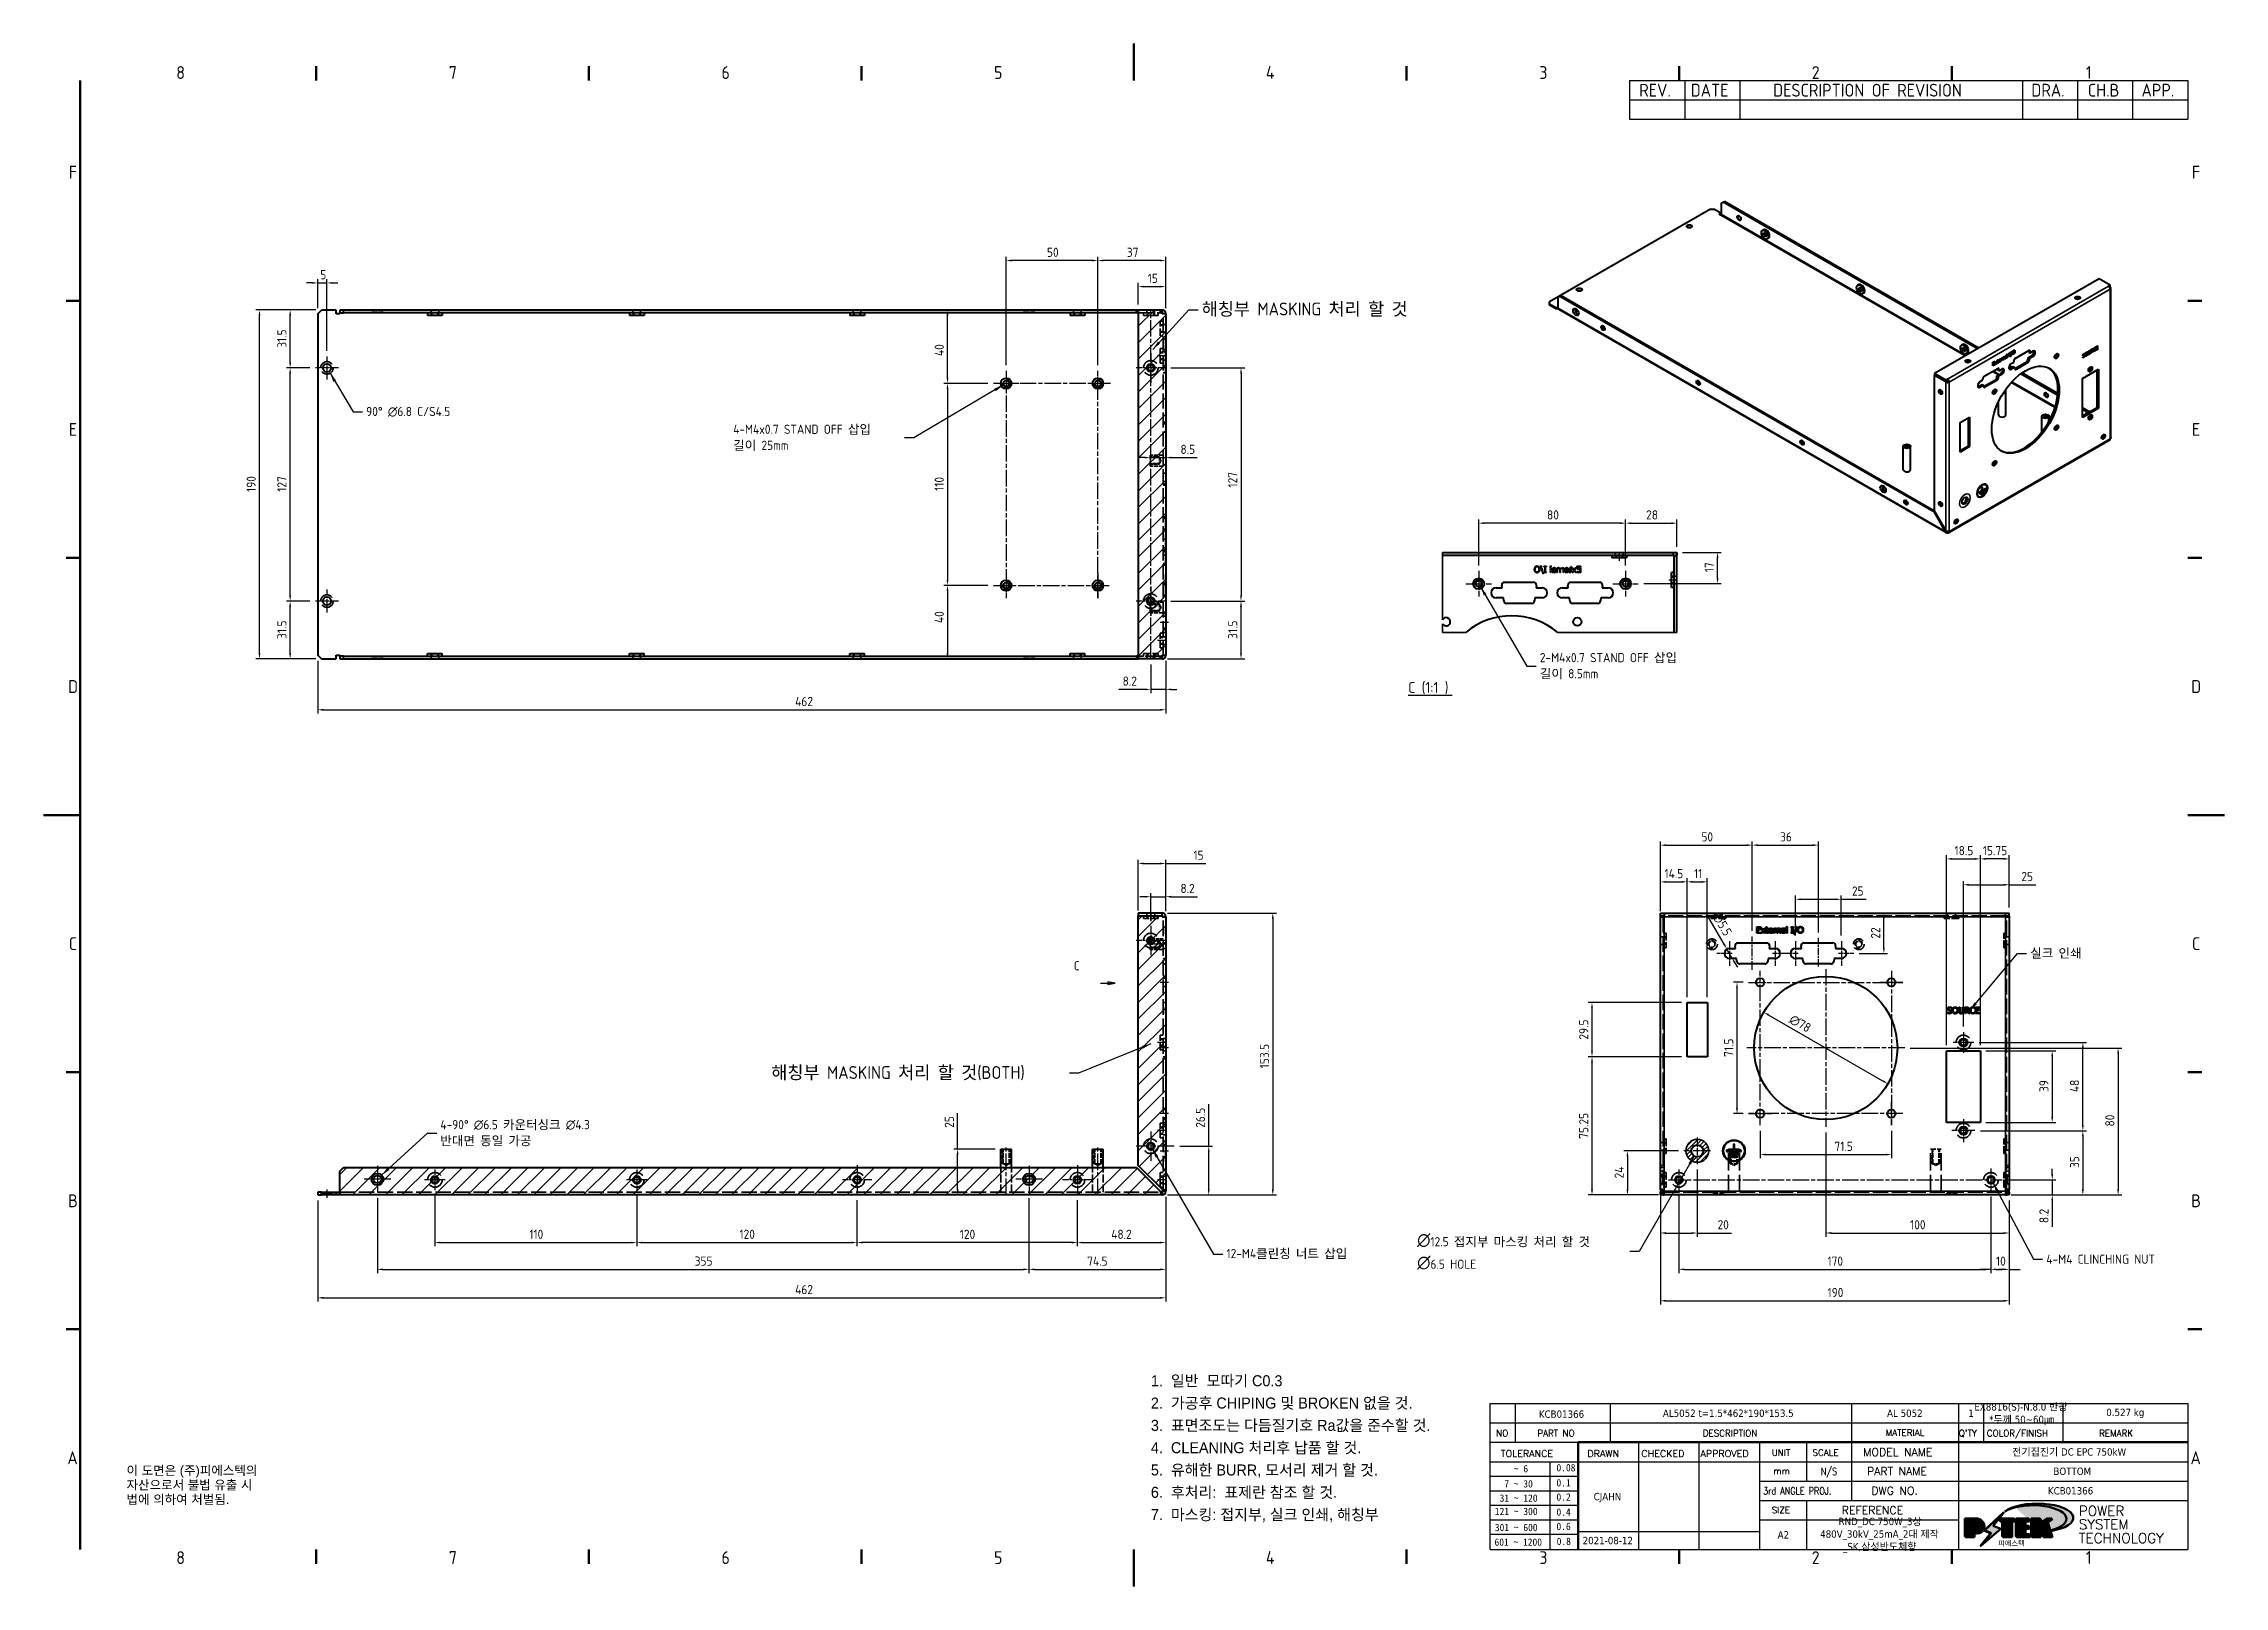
# Model space of a CAD drawing. Header units: millimetres. Extents: x 0 to 1188, y 0 to 840.
import ezdxf
from ezdxf.enums import TextEntityAlignment as Align

# ---------------------------------------------------------------- set-up
doc = ezdxf.new("R2010")
doc.units = ezdxf.units.MM
doc.header["$LTSCALE"] = 2
doc.linetypes.add('CHAIN', pattern=[0.3543, 0.2362, -0.0295, 0.0591, -0.0295])
doc.linetypes.add('DASHED', pattern=[0.2067, 0.1654, -0.0413])
doc.layers.get('0').update_dxf_attribs({"color": 3, "lineweight": 25})
for name, color, linetype, lineweight in [('가려진 것(ISO)', 2, 'DASHED', 35), ('가시적인 것(ISO)', 3, 'Continuous', 40), ('가시적인 좁은 것(ISO)', 3, 'Continuous', 35), ('경계(ISO)', 7, 'Continuous', 50), ('기호(ISO)', 5, 'Continuous', 25), ('단면선(ISO)', 7, 'CHAIN', 25), ('제목(ISO)', 5, 'Continuous', 50), ('중심 표식(ISO)', 1, 'Continuous', 25), ('중심선(ISO)', 1, 'Continuous', 25), ('치수(ISO)', 2, 'Continuous', 25), ('해치(ISO)', 7, 'Continuous', 18)]:
    doc.layers.add(name, color=color, linetype=linetype, lineweight=lineweight)
doc.styles.add('HAN_291', font='')
doc.styles.add('HAN_370', font='', dxfattribs={"width": 2})
doc.styles.add('ISO Proportional', font='arial.ttf')
doc.styles.add('ISO ProportionalPSTEK', font='isocp.shx')
doc.styles.add('RC_284', font='ROMANC.shx')
doc.styles.add('RC_287', font='ROMANC.shx')
doc.styles.add('RC_292', font='ROMANC.shx')
doc.styles.add('ROMANT_294', font='romant.shx')
doc.styles.add('문자 텍스트_PSTEK_POSCO', font='isocp.shx')
doc.styles.add('치수 텍스트_PSTEK_POSCO', font='isocp.shx')
doc.styles.add('텍스트 스타일198', font='tahoma.ttf')
doc.styles.add('텍스트 스타일333', font='ROMANC.shx', dxfattribs={"width": 0.8})
doc.styles.add('텍스트 스타일540', font='isocp.shx')
doc.styles.get('HAN_291').set_extended_font_data('GulimChe')
doc.styles.get('HAN_370').set_extended_font_data('GulimChe')
doc.dimstyles.new('치수_PSTEK_POSCO', dxfattribs={"dimscale": 2, "dimtxt": 2.5, "dimasz": 1.5, "dimexe": 1, "dimexo": 1.5, "dimgap": 1, "dimtad": 1, "dimrnd": 1e-08, "dimdsep": 46, "dimtxsty": '치수 텍스트_PSTEK_POSCO', "dimcen": 0.09, "dimdle": 10, "dimclrd": 7, "dimclre": 7, "dimclrt": 2, "dimadec": 1, "dimazin": 2, "dimtfac": 1, "dimtmove": 0, "dimatfit": 3, "dimfxl": 0, "dimtolj": 1, "dimlwd": -1, "dimlwe": -1, "dimarcsym": 0})
doc.dimstyles.new('치수_PSTEK_POSCO$7', dxfattribs={"dimscale": 2, "dimtxt": 2.5, "dimasz": 2.5, "dimexe": 1, "dimexo": 1.5, "dimgap": 1, "dimtad": 1, "dimrnd": 1e-08, "dimdsep": 46, "dimtxsty": '치수 텍스트_PSTEK_POSCO', "dimcen": 0.09, "dimdle": 10, "dimclrd": 7, "dimclre": 7, "dimclrt": 2, "dimadec": 1, "dimazin": 2, "dimtfac": 1, "dimtmove": 0, "dimatfit": 3, "dimfxl": 0, "dimtolj": 1, "dimlwd": -1, "dimlwe": -1, "dimarcsym": 0})
pattern_1 = [(45, (0, 0), (-4.49013, 4.49013), [])]

msp = doc.modelspace()

# ---------------------------------------------------------------- texts
at = {"layer": '기호(ISO)', "color": 2, "attachment_point": 4, "style": '치수 텍스트_PSTEK_POSCO'}
for s, insert, char_height, width in [('{\\fSystem|b0|i0;\\H7.0000;해칭부\\fISOCP|b0|i0;\\H7.0000; MASKING \\fSystem|b0|i0;\\H7.0000;처리\\fISOCP|b0|i0;\\H7.0000; \\fSystem|b0|i0;\\H7.0000;할\\fISOCP|b0|i0;\\H7.0000; \\fSystem|b0|i0;\\H7.0000;것}', (630.8694, 695.1383), 6.9999999, 118.751342), ('{\\fISOCP|b0|i0;\\H5.0000;실크 인쇄}', (1082.242, 344.5546), 5, 33.092968), ('{\\fISOCP|b0|i0;\\H7.0000;해칭부 MASKING 처리 할 것(BOTH)}', (396.3923, 279.4031), 7, 160.424309), ('{\\fISOCP|b0|i0;\\H5.0000;4-M4 CLINCHING NUT}', (1091.0058, 178.1267), 5, 68.349223)]:
    msp.add_mtext(s, dxfattribs=dict(at, insert=insert, char_height=char_height, width=width))
at = {"layer": '기호(ISO)', "color": 2, "char_height": 5, "attachment_point": 4}
for s, insert, width, line_spacing_factor, style in [('{90° \\fAIGDT|b0|i0;\\H5.0000;n\\fisocp|b0|i0;\\H5.0000;6.8 C/S4.5}', (175.7184, 639.5426), 53.372486, 0.4375, '치수 텍스트_PSTEK_POSCO'), ('{4-M4x0.7 STAND OFF 삽입 \\P길이 25mm}', (375.6423, 625.3751), 91.363468, 1.05, '치수 텍스트_PSTEK_POSCO'), ('{2-M4x0.7 STAND OFF 삽입 \\P길이 8.5mm}', (815.0853, 501.0381), 90.803698, 1.05, '치수 텍스트_PSTEK_POSCO'), ('{4-90° \\fAIGDT|b0|i0;\\H5.0000;n\\fisocp|b0|i0;\\H5.0000;6.5 카운터싱크 \\fAIGDT|b0|i0;\\H5.0000;n\\fisocp|b0|i0;\\H5.0000;4.3\\P반대면 동일 가공}', (216.1372, 246.7668), 96.319942, 1.05, '치수 텍스트_PSTEK_POSCO'), ('{\\fisocp|b0|i0;\\H5.0000;\\fAIGDT|b0|i0;\\H7.0000;n\\fisocp|b0|i0;\\H5.0000;12.5 접지부 마스킹 처리 할 것  \\P\\fAIGDT|b0|i0;\\H7.0000;n\\fisocp|b0|i0;\\H5.0000;6.5 HOLE}', (748.2467, 182.3163), 113.93091, 1.05, '치수 텍스트_PSTEK_POSCO'), ('{12-M4클린칭 너트 삽입}', (644.3934, 180.9375), 79.259118, 0.4375, '치수 텍스트_PSTEK_POSCO'), ('{\\fArial|b0|i0;\\H5.0000;이 도면은 (주)피에스텍의\\P자산으로서 불법 유출 시 \\P법에 의하여 처벌됨.}', (45.1811, 54.9633), 78.612207, 0.944221, '문자 텍스트_PSTEK_POSCO')]:
    msp.add_mtext(s, dxfattribs=dict(at, insert=insert, width=width, line_spacing_factor=line_spacing_factor, style=style))
at = {"layer": '기호(ISO)', "color": 100, "insert": (743.4027, 485.8564), "char_height": 6, "attachment_point": 7, "style": '텍스트 스타일540'}
msp.add_mtext('C (1:1 )', dxfattribs=at)

# ---------------------------------------------------------------- blocks, each defined once
blk = doc.blocks.new('경계 Default Border')
at = {"layer": '경계(ISO)'}
for p, q in [((74.25, 410), (74.25, 413.9)), ((148.5, 410), (148.5, 413.9)), ((222.75, 410), (222.75, 413.9)), ((371.25, 410), (371.25, 413.9)), ((445.5, 410), (445.5, 413.9)), ((519.75, 410), (519.75, 413.9)), ((10, 350), (6.1, 350)), ((584, 350), (587.9, 350)), ((10, 280), (6.1, 280)), ((584, 280), (587.9, 280)), ((10, 140), (6.1, 140)), ((584, 140), (587.9, 140)), ((10, 70), (6.1, 70)), ((584, 70), (587.9, 70)), ((74.25, 10), (74.25, 6.1)), ((148.5, 10), (148.5, 6.1)), ((222.75, 10), (222.75, 6.1)), ((371.25, 10), (371.25, 6.1)), ((445.5, 10), (445.5, 6.1)), ((519.75, 10), (519.75, 6.1))]:
    blk.add_line(p, q, dxfattribs=at)
at = {"layer": '경계(ISO)', "flags": 128}
for points in [[(297, 420), (297, 410)], [(10, 10), (10, 410)], [(0, 210), (10, 210)], [(594, 210), (584, 210)], [(297, 0), (297, 10)]]:
    blk.add_lwpolyline(points, dxfattribs=at)
at = {"layer": '경계(ISO)', "color": 2, "char_height": 3.5, "attachment_point": 7, "style": '문자 텍스트_PSTEK_POSCO'}
for s, insert in [('8', (36.13, 410.37)), ('7', (110.38, 410.39)), ('6', (184.63, 410.37)), ('5', (258.88, 410.37)), ('4', (332.93, 410.4)), ('3', (407.4, 410.37)), ('2', (481.61, 410.37)), ('1', (556.28, 410.4)), ('F', (6.85, 383.25)), ('F', (585.15, 383.25)), ('E', (6.85, 313.22)), ('E', (585.15, 313.22)), ('D', (6.66, 243.22)), ('D', (584.96, 243.22)), ('C', (6.85, 173.22)), ('C', (585.15, 173.22)), ('B', (6.66, 103.22)), ('B', (584.96, 103.22)), ('A', (6.47, 33.24)), ('A', (584.77, 33.24)), ('8', (36.13, 6.07)), ('7', (110.38, 6.09)), ('6', (184.63, 6.07)), ('5', (258.88, 6.07)), ('4', (332.93, 6.1)), ('3', (407.4, 6.07)), ('2', (481.61, 6.07)), ('1', (556.28, 6.1))]:
    blk.add_mtext(s, dxfattribs=dict(at, insert=insert))
blk = doc.blocks.new('제목 블록 PSTEK')
h = blk.add_hatch(color=1)
edge = h.paths.add_edge_path(flags=0)
edge.add_line((314.22, 19.61), (314.22, 17))
edge.add_line((314.22, 17), (314.35, 17))
edge.add_arc((314.35, 17.65), 0.651, 270, 360)
edge.add_line((315, 17.65), (315, 18.96))
edge.add_arc((314.35, 18.96), 0.651, 0, 90)
edge.add_line((314.35, 19.61), (314.22, 19.61))
edge = h.paths.add_edge_path()
edge.add_arc((314.98, 18.29), 1.97, 270, 450)
edge.add_line((314.98, 20.26), (311.77, 20.26))
edge.add_line((311.77, 20.26), (311.77, 15.34))
edge.add_line((311.77, 15.34), (314.22, 15.34))
edge.add_line((314.22, 15.34), (314.22, 16.32))
edge.add_line((314.22, 16.32), (314.98, 16.32))
h = blk.add_hatch(color=252)
edge = h.paths.add_edge_path()
edge.add_arc((314.98, 18.29), 1.97, 270, 406.82787)
edge.add_arc((315.16, 18.14), 1.97, -90, 53.56098, ccw=False)
edge.add_line((315.16, 16.17), (314.4, 16.17))
edge.add_line((314.4, 16.17), (314.4, 15.19))
edge.add_line((314.4, 15.19), (311.94, 15.19))
edge.add_line((311.94, 15.19), (311.94, 15.34))
edge.add_line((311.94, 15.34), (314.22, 15.34))
edge.add_line((314.22, 15.34), (314.22, 16.32))
edge.add_line((314.22, 16.32), (314.98, 16.32))
h = blk.add_hatch(color=252)
edge = h.paths.add_edge_path()
edge.add_line((314.4, 19.46), (314.53, 19.46))
edge.add_arc((314.53, 18.81), 0.651, 60.41893, 90, ccw=False)
edge.add_arc((314.35, 18.96), 0.651, 39.96992, 90)
edge.add_line((314.35, 19.61), (314.22, 19.61))
edge.add_line((314.22, 19.61), (314.22, 17))
edge.add_line((314.22, 17), (314.35, 17))
edge.add_arc((314.35, 17.65), 0.651, 270, 274.69308)
edge.add_line((314.4, 17), (314.4, 19.46))
for color, points in [(252, [(317.22, 17.06), (322.03, 21.63), (322.28, 21.94), (317.05, 16.98), (318.75, 16.19), (316, 12.72), (316.34, 13), (318.92, 16.27)]), (5, [(321.62, 17.42), (319.53, 18.25), (322.45, 22.02), (317.22, 17.06), (318.92, 16.27), (316.17, 12.8)]), (1, [(324.48, 19.61), (325.24, 19.61), (325.24, 20.26), (321.23, 20.26), (321.23, 19.61), (321.98, 19.61), (321.98, 15.34), (324.48, 15.34)]), (252, [(321.98, 19.61), (321.4, 19.61), (321.4, 19.46), (321.98, 19.46)]), (252, [(324.66, 19.46), (325.42, 19.46), (325.42, 20.11), (325.24, 20.11), (325.24, 19.61), (324.48, 19.61), (324.48, 15.34), (322.16, 15.34), (322.16, 15.19), (324.66, 15.19)]), (1, [(329.23, 20.26), (325.66, 20.26), (325.66, 15.34), (329.36, 15.34), (329.36, 15.99), (328.11, 15.99), (328.11, 17.56), (329.23, 17.56), (329.23, 18.26), (328.11, 18.26), (328.11, 19.61), (329.23, 19.61)]), (252, [(328.29, 19.46), (329.41, 19.46), (329.41, 20.11), (329.23, 20.11), (329.23, 19.61), (328.11, 19.61), (328.11, 18.26), (328.29, 18.26)]), (252, [(328.29, 17.42), (329.41, 17.42), (329.41, 18.11), (329.23, 18.11), (329.23, 17.56), (328.11, 17.56), (328.11, 15.99), (328.29, 15.99)]), (1, [(332.33, 20.26), (329.86, 20.26), (329.86, 15.34), (332.33, 15.34), (332.33, 17.43), (333.07, 15.34), (335.49, 15.34), (334.25, 19.31), (335.44, 20.26), (334.31, 20.26), (332.33, 19)]), (252, [(332.51, 20.11), (332.33, 20.11), (332.33, 19), (332.51, 19.11)]), (252, [(335.62, 20.11), (335.25, 20.11), (334.25, 19.31), (335.49, 15.34), (333.2, 15.34), (333.25, 15.19), (335.66, 15.19), (334.43, 19.16)]), (252, [(329.54, 15.85), (329.36, 15.85), (329.36, 15.34), (325.83, 15.34), (325.83, 15.19), (329.54, 15.19)]), (252, [(332.51, 16.93), (332.33, 17.43), (332.33, 15.34), (330.04, 15.34), (330.04, 15.19), (332.51, 15.19)])]:
    blk.add_hatch(color=color).paths.add_polyline_path(points)
at = {"layer": '해치(ISO)'}
h = blk.add_hatch(color=140, dxfattribs=at)
edge = h.paths.add_edge_path()
edge.add_ellipse((330.37, 20.16), major_axis=(9.1, 0), ratio=0.40699, start_angle=301.30985, end_angle=507.74369)
edge.add_ellipse((331.53, 20.46), major_axis=(-9.82, 0), ratio=0.39426, start_angle=111.51207, end_angle=334.47025, ccw=False)
edge.add_line((335.14, 16.86), (335.1, 16.99))
at = {"color": 180}
for p, q in [((182.48, 11.79), (182.48, 51.57)), ((182.48, 51.57), (372.48, 51.57)), ((189.27, 51.57), (189.27, 41.01)), ((215.22, 41.01), (215.22, 51.57)), ((280.88, 51.57), (280.88, 41.01)), ((310.09, 51.57), (310.09, 41.01)), ((316.9, 51.57), (316.9, 41.01)), ((338.46, 51.57), (338.46, 41.01)), ((372.48, 51.57), (372.48, 11.79)), ((182.48, 46.29), (372.48, 46.29)), ((182.48, 41.01), (206.45, 41.01)), ((182.48, 35.73), (206.45, 35.73)), ((198.86, 12.03), (198.86, 35.73)), ((206.45, 35.73), (372.48, 35.73)), ((222.94, 11.79), (222.94, 41.01)), ((239.43, 11.79), (239.43, 41.01)), ((255.92, 11.79), (255.92, 41.01)), ((268.69, 41.01), (268.69, 30.45)), ((280.88, 41.01), (280.88, 25.17)), ((310.09, 41.01), (310.09, 11.79)), ((182.48, 31.78), (206.45, 31.78)), ((255.92, 30.45), (372.48, 30.45)), ((182.48, 27.83), (206.45, 27.83)), ((182.48, 23.88), (206.45, 23.88)), ((255.92, 25.17), (372.48, 25.17)), ((268.69, 25.17), (268.69, 11.79)), ((182.48, 19.93), (206.45, 19.93)), ((255.92, 19.89), (310.09, 19.89)), ((182.48, 15.98), (206.45, 15.98)), ((206.45, 16.74), (255.92, 16.74)), ((182.48, 11.79), (372.48, 11.79))]:
    blk.add_line(p, q, dxfattribs=at)
at = {"color": 7, "lineweight": 50}
for p, q in [((206.45, 11.79), (206.45, 41.01)), ((206.45, 41.01), (372.48, 41.01))]:
    blk.add_line(p, q, dxfattribs=at)
at = {"color": 7}
for p, q in [((314.98, 20.26), (311.77, 20.26)), ((311.77, 20.26), (311.77, 15.34)), ((314.98, 20.26), (311.77, 20.26)), ((311.77, 20.26), (311.77, 15.34)), ((314.22, 17), (314.22, 19.61)), ((314.22, 19.61), (314.35, 19.61)), ((314.35, 19.61), (314.22, 19.61)), ((314.22, 19.61), (314.22, 17)), ((314.22, 17), (314.22, 19.61)), ((314.22, 19.61), (314.35, 19.61)), ((314.4, 19.46), (314.53, 19.46)), ((314.4, 17), (314.4, 19.46)), ((315, 18.96), (315, 17.65)), ((315, 18.96), (315, 17.65)), ((322.28, 21.94), (317.05, 16.98)), ((322.45, 22.02), (317.22, 17.06)), ((317.22, 17.06), (322.03, 21.63)), ((319.53, 18.25), (322.45, 22.02)), ((321.62, 17.42), (319.53, 18.25)), ((325.24, 20.26), (321.23, 20.26)), ((321.23, 20.26), (321.23, 19.61)), ((325.24, 20.26), (321.23, 20.26)), ((321.23, 20.26), (321.23, 19.61)), ((321.23, 19.61), (321.98, 19.61)), ((321.23, 19.61), (321.98, 19.61)), ((321.4, 19.61), (321.4, 19.46)), ((321.98, 19.61), (321.4, 19.61)), ((321.4, 19.46), (321.98, 19.46)), ((321.98, 19.61), (321.98, 15.34)), ((321.98, 19.46), (321.98, 19.61)), ((321.98, 19.61), (321.98, 15.34)), ((322.03, 21.63), (322.28, 21.94)), ((324.48, 19.61), (325.24, 19.61)), ((324.48, 15.34), (324.48, 19.61)), ((325.24, 19.61), (324.48, 19.61)), ((324.48, 19.61), (324.48, 15.34)), ((324.48, 19.61), (325.24, 19.61)), ((324.48, 15.34), (324.48, 19.61)), ((324.66, 19.46), (325.42, 19.46)), ((324.66, 15.19), (324.66, 19.46)), ((325.24, 19.61), (325.24, 20.26)), ((325.24, 19.61), (325.24, 20.26)), ((325.42, 20.11), (325.24, 20.11)), ((325.24, 20.11), (325.24, 19.61)), ((325.42, 19.46), (325.42, 20.11)), ((329.23, 20.26), (325.66, 20.26)), ((325.66, 20.26), (325.66, 15.34)), ((325.66, 20.26), (325.66, 15.34)), ((329.23, 20.26), (325.66, 20.26)), ((328.11, 18.26), (328.11, 19.61)), ((328.11, 19.61), (329.23, 19.61)), ((329.23, 19.61), (328.11, 19.61)), ((328.11, 19.61), (328.11, 18.26)), ((328.11, 18.26), (328.11, 19.61)), ((328.11, 19.61), (329.23, 19.61)), ((329.23, 18.26), (328.11, 18.26)), ((328.11, 18.26), (328.29, 18.26)), ((329.23, 18.26), (328.11, 18.26)), ((328.29, 18.26), (328.29, 19.46)), ((328.29, 19.46), (329.41, 19.46)), ((329.23, 19.61), (329.23, 20.26)), ((329.23, 19.61), (329.23, 20.26)), ((329.41, 20.11), (329.23, 20.11)), ((329.23, 20.11), (329.23, 19.61)), ((329.23, 17.56), (329.23, 18.26)), ((329.23, 17.56), (329.23, 18.26)), ((329.41, 18.11), (329.23, 18.11)), ((329.23, 18.11), (329.23, 17.56)), ((329.41, 19.46), (329.41, 20.11)), ((329.41, 17.42), (329.41, 18.11)), ((332.33, 20.26), (329.86, 20.26)), ((329.86, 20.26), (329.86, 15.34)), ((329.86, 20.26), (329.86, 15.34)), ((332.33, 20.26), (329.86, 20.26)), ((334.31, 20.26), (332.33, 19)), ((332.33, 19), (332.33, 20.26)), ((334.31, 20.26), (332.33, 19)), ((332.33, 19), (332.33, 20.26)), ((332.51, 20.11), (332.33, 20.11)), ((332.33, 20.11), (332.33, 19)), ((332.33, 19), (332.51, 19.11)), ((332.51, 19.11), (332.51, 20.11)), ((334.25, 19.31), (335.44, 20.26)), ((334.25, 19.31), (335.44, 20.26)), ((335.25, 20.11), (334.25, 19.31)), ((335.49, 15.34), (334.25, 19.31)), ((334.25, 19.31), (335.49, 15.34)), ((335.49, 15.34), (334.25, 19.31)), ((335.44, 20.26), (334.31, 20.26)), ((335.44, 20.26), (334.31, 20.26)), ((334.43, 19.16), (335.62, 20.11)), ((335.66, 15.19), (334.43, 19.16)), ((335.62, 20.11), (335.25, 20.11)), ((311.77, 15.34), (314.22, 15.34)), ((311.77, 15.34), (314.22, 15.34)), ((314.22, 15.34), (311.94, 15.34)), ((311.94, 15.34), (311.94, 15.19)), ((311.94, 15.19), (314.4, 15.19)), ((314.35, 17), (314.22, 17)), ((314.22, 17), (314.35, 17)), ((314.35, 17), (314.22, 17)), ((314.22, 16.32), (314.98, 16.32)), ((314.22, 15.34), (314.22, 16.32)), ((314.98, 16.32), (314.22, 16.32)), ((314.22, 16.32), (314.22, 15.34)), ((314.22, 16.32), (314.98, 16.32)), ((314.22, 15.34), (314.22, 16.32)), ((314.4, 16.17), (315.16, 16.17)), ((314.4, 15.19), (314.4, 16.17)), ((318.75, 16.19), (316, 12.72)), ((316, 12.72), (316.34, 13)), ((316.17, 12.8), (321.62, 17.42)), ((318.92, 16.27), (316.17, 12.8)), ((316.34, 13), (318.92, 16.27)), ((317.05, 16.98), (318.75, 16.19)), ((318.92, 16.27), (317.22, 17.06)), ((317.22, 17.06), (318.92, 16.27)), ((321.98, 15.34), (324.48, 15.34)), ((321.98, 15.34), (324.48, 15.34)), ((324.48, 15.34), (322.16, 15.34)), ((322.16, 15.34), (322.16, 15.19)), ((322.16, 15.19), (324.66, 15.19)), ((325.66, 15.34), (329.36, 15.34)), ((325.66, 15.34), (329.36, 15.34)), ((329.36, 15.34), (325.83, 15.34)), ((325.83, 15.34), (325.83, 15.19)), ((325.83, 15.19), (329.54, 15.19)), ((328.11, 17.56), (329.23, 17.56)), ((328.11, 15.99), (328.11, 17.56)), ((329.23, 17.56), (328.11, 17.56)), ((328.11, 17.56), (328.11, 15.99)), ((328.11, 17.56), (329.23, 17.56)), ((328.11, 15.99), (328.11, 17.56)), ((329.36, 15.99), (328.11, 15.99)), ((328.11, 15.99), (328.29, 15.99)), ((329.36, 15.99), (328.11, 15.99)), ((328.29, 15.99), (328.29, 17.42)), ((328.29, 17.42), (329.41, 17.42)), ((329.36, 15.34), (329.36, 15.99)), ((329.36, 15.34), (329.36, 15.99)), ((329.54, 15.85), (329.36, 15.85)), ((329.36, 15.85), (329.36, 15.34)), ((329.54, 15.19), (329.54, 15.85)), ((329.86, 15.34), (332.33, 15.34)), ((329.86, 15.34), (332.33, 15.34)), ((332.33, 15.34), (330.04, 15.34)), ((330.04, 15.34), (330.04, 15.19)), ((330.04, 15.19), (332.51, 15.19)), ((332.33, 17.43), (333.07, 15.34)), ((332.33, 15.34), (332.33, 17.43)), ((332.51, 16.93), (332.33, 17.43)), ((332.33, 17.43), (332.33, 15.34)), ((332.33, 17.43), (333.07, 15.34)), ((332.33, 15.34), (332.33, 17.43)), ((332.51, 15.19), (332.51, 16.93)), ((333.07, 15.34), (335.49, 15.34)), ((333.07, 15.34), (335.49, 15.34)), ((335.49, 15.34), (333.2, 15.34)), ((333.2, 15.34), (333.25, 15.19)), ((333.25, 15.19), (335.66, 15.19)), ((345.04, 17.5), (344.99, 17.69))]:
    blk.add_line(p, q, dxfattribs=at)
at = {"color": 1}
for p, q in [((314.98, 20.26), (311.77, 20.26)), ((311.77, 20.26), (311.77, 15.34)), ((314.22, 17), (314.22, 19.61)), ((314.22, 19.61), (314.35, 19.61)), ((315, 18.96), (315, 17.65)), ((325.24, 20.26), (321.23, 20.26)), ((321.23, 20.26), (321.23, 19.61)), ((321.23, 19.61), (321.98, 19.61)), ((321.98, 19.61), (321.98, 15.34)), ((324.48, 19.61), (325.24, 19.61)), ((324.48, 15.34), (324.48, 19.61)), ((325.24, 19.61), (325.24, 20.26)), ((329.23, 20.26), (325.66, 20.26)), ((325.66, 20.26), (325.66, 15.34)), ((328.11, 18.26), (328.11, 19.61)), ((328.11, 19.61), (329.23, 19.61)), ((329.23, 18.26), (328.11, 18.26)), ((329.23, 19.61), (329.23, 20.26)), ((329.23, 17.56), (329.23, 18.26)), ((332.33, 20.26), (329.86, 20.26)), ((329.86, 20.26), (329.86, 15.34)), ((334.31, 20.26), (332.33, 19)), ((332.33, 19), (332.33, 20.26)), ((334.25, 19.31), (335.44, 20.26)), ((335.49, 15.34), (334.25, 19.31)), ((335.44, 20.26), (334.31, 20.26)), ((311.77, 15.34), (314.22, 15.34)), ((314.35, 17), (314.22, 17)), ((314.22, 16.32), (314.98, 16.32)), ((314.22, 15.34), (314.22, 16.32)), ((321.98, 15.34), (324.48, 15.34)), ((325.66, 15.34), (329.36, 15.34)), ((328.11, 17.56), (329.23, 17.56)), ((328.11, 15.99), (328.11, 17.56)), ((329.36, 15.99), (328.11, 15.99)), ((329.36, 15.34), (329.36, 15.99)), ((329.86, 15.34), (332.33, 15.34)), ((332.33, 17.43), (333.07, 15.34)), ((332.33, 15.34), (332.33, 17.43)), ((333.07, 15.34), (335.49, 15.34))]:
    blk.add_line(p, q, dxfattribs=at)
at = {"color": 5}
for p, q in [((322.45, 22.02), (317.22, 17.06)), ((319.53, 18.25), (322.45, 22.02)), ((321.62, 17.42), (319.53, 18.25)), ((316.17, 12.8), (321.62, 17.42)), ((318.92, 16.27), (316.17, 12.8)), ((317.22, 17.06), (318.92, 16.27))]:
    blk.add_line(p, q, dxfattribs=at)
at = {"color": 7}
for centre, radius, start, end in [((314.35, 18.96), 0.651, 0, 90), ((314.35, 18.96), 0.651, 39.96992, 90), ((314.35, 18.96), 0.651, 0, 90), ((314.53, 18.81), 0.651, 60.41893, 90), ((314.98, 18.29), 1.97, 270, 90), ((314.98, 18.29), 1.97, 270, 90), ((314.98, 18.29), 1.97, 270, 46.82787), ((315.16, 18.14), 1.97, 270, 53.56098), ((314.35, 17.65), 0.651, 270, 0), ((314.35, 17.65), 0.651, 270, 0), ((314.35, 17.65), 0.651, 270, 274.69308)]:
    blk.add_arc(centre, radius, start, end, dxfattribs=at)
at = {"color": 1}
for centre, radius, start, end in [((314.35, 18.96), 0.651, 0, 90), ((314.98, 18.29), 1.97, 270, 90), ((314.35, 17.65), 0.651, 270, 0)]:
    blk.add_arc(centre, radius, start, end, dxfattribs=at)
at = {"layer": '제목(ISO)', "lineweight": 18}
blk.add_line((182.48, 35.73), (182.48, 11.79), dxfattribs=at)
at = {"layer": '제목(ISO)'}
for p, q in [((314.98, 20.26), (311.77, 20.26)), ((311.77, 20.26), (311.77, 15.34)), ((314.22, 17), (314.22, 19.61)), ((314.22, 19.61), (314.35, 19.61)), ((314.35, 19.61), (314.22, 19.61)), ((314.22, 19.61), (314.22, 17)), ((314.4, 19.46), (314.53, 19.46)), ((314.4, 17), (314.4, 19.46)), ((315, 18.96), (315, 17.65)), ((322.28, 21.94), (317.05, 16.98)), ((322.45, 22.02), (317.22, 17.06)), ((317.22, 17.06), (322.03, 21.63)), ((319.53, 18.25), (322.45, 22.02)), ((321.62, 17.42), (319.53, 18.25)), ((325.24, 20.26), (321.23, 20.26)), ((321.23, 20.26), (321.23, 19.61)), ((321.23, 19.61), (321.98, 19.61)), ((321.98, 19.61), (321.4, 19.61)), ((321.4, 19.61), (321.4, 19.46)), ((321.4, 19.46), (321.98, 19.46)), ((321.98, 19.61), (321.98, 15.34)), ((321.98, 19.46), (321.98, 19.61)), ((322.03, 21.63), (322.28, 21.94)), ((324.48, 19.61), (325.24, 19.61)), ((324.48, 15.34), (324.48, 19.61)), ((325.24, 19.61), (324.48, 19.61)), ((324.48, 19.61), (324.48, 15.34)), ((324.66, 19.46), (325.42, 19.46)), ((324.66, 15.19), (324.66, 19.46)), ((325.24, 19.61), (325.24, 20.26)), ((325.42, 20.11), (325.24, 20.11)), ((325.24, 20.11), (325.24, 19.61)), ((325.42, 19.46), (325.42, 20.11)), ((329.23, 20.26), (325.66, 20.26)), ((325.66, 20.26), (325.66, 15.34)), ((328.11, 18.26), (328.11, 19.61)), ((328.11, 19.61), (329.23, 19.61)), ((329.23, 19.61), (328.11, 19.61)), ((328.11, 19.61), (328.11, 18.26)), ((329.23, 18.26), (328.11, 18.26)), ((328.11, 18.26), (328.29, 18.26)), ((328.29, 19.46), (329.41, 19.46)), ((328.29, 18.26), (328.29, 19.46)), ((329.23, 19.61), (329.23, 20.26)), ((329.41, 20.11), (329.23, 20.11)), ((329.23, 20.11), (329.23, 19.61)), ((329.23, 17.56), (329.23, 18.26)), ((329.41, 18.11), (329.23, 18.11)), ((329.23, 18.11), (329.23, 17.56)), ((329.41, 19.46), (329.41, 20.11)), ((329.41, 17.42), (329.41, 18.11)), ((332.33, 20.26), (329.86, 20.26)), ((329.86, 20.26), (329.86, 15.34)), ((334.31, 20.26), (332.33, 19)), ((332.33, 19), (332.33, 20.26)), ((332.51, 20.11), (332.33, 20.11)), ((332.33, 20.11), (332.33, 19)), ((332.33, 19), (332.51, 19.11)), ((332.51, 19.11), (332.51, 20.11)), ((334.25, 19.31), (335.44, 20.26)), ((335.25, 20.11), (334.25, 19.31)), ((335.49, 15.34), (334.25, 19.31)), ((334.25, 19.31), (335.49, 15.34)), ((335.44, 20.26), (334.31, 20.26)), ((334.43, 19.16), (335.62, 20.11)), ((335.66, 15.19), (334.43, 19.16)), ((335.62, 20.11), (335.25, 20.11)), ((311.77, 15.34), (314.22, 15.34)), ((314.22, 15.34), (311.94, 15.34)), ((311.94, 15.34), (311.94, 15.19)), ((311.94, 15.19), (314.4, 15.19)), ((314.35, 17), (314.22, 17)), ((314.22, 17), (314.35, 17)), ((314.22, 15.34), (314.22, 16.32)), ((314.22, 16.32), (314.98, 16.32)), ((314.98, 16.32), (314.22, 16.32)), ((314.22, 16.32), (314.22, 15.34)), ((314.4, 15.19), (314.4, 16.17)), ((314.4, 16.17), (315.16, 16.17)), ((318.75, 16.19), (316, 12.72)), ((316, 12.72), (316.34, 13)), ((316.17, 12.8), (321.62, 17.42)), ((318.92, 16.27), (316.17, 12.8)), ((316.34, 13), (318.92, 16.27)), ((317.05, 16.98), (318.75, 16.19)), ((317.22, 17.06), (318.92, 16.27)), ((318.92, 16.27), (317.22, 17.06)), ((321.98, 15.34), (324.48, 15.34)), ((324.48, 15.34), (322.16, 15.34)), ((322.16, 15.34), (322.16, 15.19)), ((322.16, 15.19), (324.66, 15.19)), ((325.66, 15.34), (329.36, 15.34)), ((329.36, 15.34), (325.83, 15.34)), ((325.83, 15.34), (325.83, 15.19)), ((325.83, 15.19), (329.54, 15.19)), ((328.11, 15.99), (328.11, 17.56)), ((328.11, 17.56), (329.23, 17.56)), ((329.23, 17.56), (328.11, 17.56)), ((328.11, 17.56), (328.11, 15.99)), ((329.36, 15.99), (328.11, 15.99)), ((328.11, 15.99), (328.29, 15.99)), ((328.29, 17.42), (329.41, 17.42)), ((328.29, 15.99), (328.29, 17.42)), ((329.36, 15.34), (329.36, 15.99)), ((329.54, 15.85), (329.36, 15.85)), ((329.36, 15.85), (329.36, 15.34)), ((329.54, 15.19), (329.54, 15.85)), ((329.86, 15.34), (332.33, 15.34)), ((332.33, 15.34), (330.04, 15.34)), ((330.04, 15.34), (330.04, 15.19)), ((330.04, 15.19), (332.51, 15.19)), ((332.33, 15.34), (332.33, 17.43)), ((332.33, 17.43), (333.07, 15.34)), ((332.51, 16.93), (332.33, 17.43)), ((332.33, 17.43), (332.33, 15.34)), ((332.51, 15.19), (332.51, 16.93)), ((333.07, 15.34), (335.49, 15.34)), ((335.49, 15.34), (333.2, 15.34)), ((333.2, 15.34), (333.25, 15.19)), ((333.25, 15.19), (335.66, 15.19))]:
    blk.add_line(p, q, dxfattribs=at)
at = {"layer": '제목(ISO)', "color": 4}
blk.add_line((335.14, 16.86), (335.1, 16.99), dxfattribs=at)
at = {"layer": '제목(ISO)'}
for centre, radius, start, end in [((314.35, 18.96), 0.651, 0, 90), ((314.35, 18.96), 0.651, 39.96992, 90), ((314.53, 18.81), 0.651, 60.41893, 90), ((314.98, 18.29), 1.97, 46.82787, 90), ((314.98, 18.29), 1.97, 270, 46.82787), ((314.98, 18.29), 1.97, 270, 46.82787), ((315.16, 18.14), 1.97, 270, 53.56098), ((314.35, 17.65), 0.651, 270, 0), ((314.35, 17.65), 0.651, 270, 274.69308)]:
    blk.add_arc(centre, radius, start, end, dxfattribs=at)
at = {"layer": '제목(ISO)', "color": 4}
for centre, major_axis, ratio, start_param, end_param in [((331.53, 20.46), (9.82, 0), 0.39426, 5.087845, 8.9792), ((330.37, 20.16), (9.1, 0), 0.40699, 5.258849, 8.861799)]:
    blk.add_ellipse(centre, major_axis=major_axis, ratio=ratio, start_param=start_param, end_param=end_param, dxfattribs=at)
at = {"color": 2}
for s, height, style, p in [('NO', 1.742, 'RC_284', (184.14, 42.62)), ('PART NO', 1.742, 'RC_284', (195.34, 42.62)), ('DESCRIPTION', 1.7424, 'RC_284', (240.4, 42.62)), ("Q'TY", 1.742, 'RC_284', (310.14, 42.62)), ('COLOR/FINISH', 1.7424, 'RC_284', (317.77, 42.62)), ('REMARK', 1.742, 'RC_284', (348.35, 42.62)), (' TOLERANCE', 1.9, 'RC_287', (184.09, 37.01)), ('DRAWN', 1.9, 'RC_287', (208.98, 37.01)), ('CHECKED', 1.9, 'RC_287', (223.69, 37.01)), ('APPROVED', 1.9, 'RC_287', (239.78, 37.01)), ('UNIT', 1.742, 'RC_284', (259.17, 37.34)), ('SCALE', 1.742, 'RC_284', (270.29, 37.34)), ('MODEL NAME', 2.178, 'RC_292', (284.1, 37.25)), ('  7 ~ 30', 2, 'HAN_291', (183.77, 28.71)), ('    ~ 6', 2, 'HAN_291', (183.77, 32.82)), ('0.08', 2, 'HAN_291', (200.55, 33.1)), ('0.1', 2, 'HAN_291', (200.55, 28.99)), ('mm', 1.742, 'RC_284', (259.65, 32.35)), ('PART NAME', 2.178, 'RC_292', (285.14, 32.03)), (' 31 ~ 120', 2, 'HAN_291', (183.77, 24.83)), ('0.2', 2, 'HAN_291', (200.55, 25.11)), (' DWG NO.', 2.178, 'RC_292', (284.81, 26.75)), ('301 ~ 600', 2, 'HAN_291', (183.77, 16.83)), ('121 ~ 300', 2, 'HAN_291', (183.77, 21.21)), ('0.4', 2, 'HAN_291', (200.55, 21)), ('0.6', 2, 'HAN_291', (200.55, 17.12)), ('SIZE', 1.742, 'RC_284', (259.17, 21.69)), ('REFERENCE', 2.178, 'RC_292', (278.27, 21.43)), ('601 ~ 1200', 2, 'HAN_291', (183.68, 12.85)), ('0.8', 2, 'HAN_291', (200.61, 13.06))]:
    blk.add_text(s, height=height, dxfattribs=dict(at, style=style)).set_placement(p)
at = {"color": 2, "style": 'RC_284'}
blk.add_text('MATERIAL', height=1.742, dxfattribs=at).set_placement((295.48, 43.65), align=Align.MIDDLE_CENTER)
at = {"color": 7, "style": '텍스트 스타일333', "width": 0.8}
blk.add_text('N/S', height=2, dxfattribs=at).set_placement((274.78, 33.09), align=Align.MIDDLE_CENTER)
at = {"color": 2, "style": '텍스트 스타일333', "width": 0.8}
blk.add_text('3rd ANGLE PROJ.', height=2, dxfattribs=at).set_placement((256.84, 26.76))
at = {"color": 7, "style": 'ROMANT_294'}
for s, p in [('POWER', (342.83, 20.97)), ('SYSTEM', (342.83, 17.33)), ('TECHNOLOGY', (342.83, 13.57))]:
    blk.add_text(s, height=2.7, dxfattribs=at).set_placement(p)
at = {"color": 7, "insert": (320.85, 14.21), "char_height": 1.4, "attachment_point": 1, "line_spacing_factor": 0.332, "style": 'HAN_370'}
blk.add_mtext('\\fHY견고딕|b0|i0;\\H1.4000;피에스텍', dxfattribs=at)
at = {"layer": '제목(ISO)', "color": 7, "style": '텍스트 스타일198'}
for tag, p in [('부품_번호_001', (195.76, 47.68)), ('설명_001', (229.53, 47.92)), ('재질_001', (290.6, 47.93)), ("3._Q'TY_001", (312.71, 47.92)), ('4._COLOR_001', (314.39, 49.66)), ('4._COLOR_002', (318.41, 46.24)), ('질량\\P3;_001', (350.3, 48.16)), ('1._MODEL_NAME_001', (324.68, 37.39)), ('제목_001', (335.91, 32.12)), ('설계자_001', (210.68, 25.23)), ('부품_번호_001', (334.42, 26.81)), ('프로젝트_001', (277.4, 18.47)), ('작성_날짜_001', (207.68, 13.27)), ('시트_크기_001', (260.79, 14.82)), ('프로젝트_002', (272.37, 15.04)), ('프로젝트_003', (278.58, 11.62))]:
    blk.add_attdef(tag, p, '', height=2, dxfattribs=at)
for tag, p in [('점검자', (231.18, 26.23)), ('엔지니어링_승인자', (247.67, 26.23)), ('점검_날짜', (231.18, 14.27)), ('엔지니어링_승인_날짜', (247.67, 14.27))]:
    blk.add_attdef(tag, text='', height=2, dxfattribs=at).set_placement(p, align=Align.MIDDLE_CENTER)
blk = doc.blocks.new('리비전 내역')
at = {"layer": '기호(ISO)'}
for p, q in [((432, 410), (584, 410)), ((432, 410), (432, 404.72)), ((447, 410), (447, 404.72)), ((462, 410), (462, 404.72)), ((539, 410), (539, 404.72)), ((554, 410), (554, 404.72)), ((569, 410), (569, 404.72)), ((584, 410), (584, 404.72)), ((432, 404.72), (584, 404.72)), ((432, 404.72), (432, 399.44)), ((447, 404.72), (447, 399.44)), ((462, 404.72), (462, 399.44)), ((539, 404.72), (539, 399.44)), ((554, 404.72), (554, 399.44)), ((569, 404.72), (569, 399.44)), ((584, 404.72), (584, 399.44)), ((432, 399.44), (584, 399.44))]:
    blk.add_line(p, q, dxfattribs=at)
at = {"layer": '기호(ISO)', "color": 2, "char_height": 3.5, "attachment_point": 7, "style": '문자 텍스트_PSTEK_POSCO'}
for s, insert in [('REV.', (434.61, 405.57)), ('DATE', (448.64, 405.57)), ('DESCRIPTION OF REVISION', (471.11, 405.57)), ('DRA.', (541.42, 405.57)), ('CH.B', (556.81, 405.57)), ('APP.', (571.42, 405.58))]:
    blk.add_mtext(s, dxfattribs=dict(at, insert=insert))
blk = doc.blocks.new('*D22')
at = {"layer": 'Defpoints', "color": 0}
for p in [(149.3, 507), (611.3, 507), (611.3, 477.3)]:
    blk.add_point(p, dxfattribs=at)
at = {"layer": '치수(ISO)', "color": 7}
for p, q in [((149.3, 504), (149.3, 475.3)), ((611.3, 504), (611.3, 475.3)), ((152.3, 477.3), (608.3, 477.3))]:
    blk.add_line(p, q, dxfattribs=at)
for points in [[(152.3, 477.8), (152.3, 476.8), (149.3, 477.3)], [(608.3, 477.8), (608.3, 476.8), (611.3, 477.3)]]:
    blk.add_solid(points, dxfattribs=at)
at = {"layer": '치수(ISO)', "color": 2, "insert": (409.4, 481.8), "char_height": 5, "attachment_point": 4, "style": '치수 텍스트_PSTEK_POSCO'}
blk.add_mtext('\\A1;462', dxfattribs=at)
blk = doc.blocks.new('*D23')
at = {"layer": 'Defpoints', "color": 0}
for p in [(611.3, 215.1), (149.3, 213.1), (611.3, 157.1)]:
    blk.add_point(p, dxfattribs=at)
at = {"layer": '치수(ISO)', "color": 7}
for p, q in [((149.3, 210.1), (149.3, 155.1)), ((611.3, 212.1), (611.3, 155.1)), ((152.3, 157.1), (608.3, 157.1))]:
    blk.add_line(p, q, dxfattribs=at)
for points in [[(152.3, 157.6), (152.3, 156.6), (149.3, 157.1)], [(608.3, 157.6), (608.3, 156.6), (611.3, 157.1)]]:
    blk.add_solid(points, dxfattribs=at)
at = {"layer": '치수(ISO)', "color": 2, "insert": (409.4, 161.6), "char_height": 5, "attachment_point": 4, "style": '치수 텍스트_PSTEK_POSCO'}
blk.add_mtext('\\A1;462', dxfattribs=at)
blk = doc.blocks.new('*D24')
at = {"layer": 'Defpoints', "color": 0}
for p in [(609.3, 366.6), (609.3, 213.1), (669.6, 213.1)]:
    blk.add_point(p, dxfattribs=at)
at = {"layer": '치수(ISO)', "color": 7}
for p, q in [((612.3, 366.6), (671.6, 366.6)), ((669.6, 363.6), (669.6, 216.1)), ((612.3, 213.1), (671.6, 213.1))]:
    blk.add_line(p, q, dxfattribs=at)
for points in [[(669.1, 363.6), (670.1, 363.6), (669.6, 366.6)], [(669.1, 216.1), (670.1, 216.1), (669.6, 213.1)]]:
    blk.add_solid(points, dxfattribs=at)
at = {"layer": '치수(ISO)', "color": 2, "insert": (665.1, 282.1), "char_height": 5, "attachment_point": 4, "rotation": 90, "style": '치수 텍스트_PSTEK_POSCO'}
blk.add_mtext('\\A1;153.5', dxfattribs=at)
blk = doc.blocks.new('*D25')
at = {"layer": 'Defpoints', "color": 0}
for p in [(616, 239.6), (609.3, 213.1), (634.7, 213.1)]:
    blk.add_point(p, dxfattribs=at)
at = {"layer": '치수(ISO)', "color": 7}
for p, q in [((634.7, 239.6), (634.7, 262.5)), ((619, 239.6), (636.7, 239.6)), ((634.7, 216.1), (634.7, 236.6)), ((612.3, 213.1), (636.7, 213.1))]:
    blk.add_line(p, q, dxfattribs=at)
for points in [[(634.2, 236.6), (635.2, 236.6), (634.7, 239.6)], [(634.2, 216.1), (635.2, 216.1), (634.7, 213.1)]]:
    blk.add_solid(points, dxfattribs=at)
at = {"layer": '치수(ISO)', "color": 2, "insert": (630.2, 249.7), "char_height": 5, "attachment_point": 4, "rotation": 90, "style": '치수 텍스트_PSTEK_POSCO'}
blk.add_mtext('\\A1;26.5', dxfattribs=at)
blk = doc.blocks.new('*D26')
at = {"layer": 'Defpoints', "color": 0}
for p in [(611.3, 393.6), (596.3, 365), (611.3, 364.6)]:
    blk.add_point(p, dxfattribs=at)
at = {"layer": '치수(ISO)', "color": 7}
for p, q in [((596.3, 368), (596.3, 395.6)), ((599.3, 393.6), (608.3, 393.6)), ((611.3, 367.6), (611.3, 395.6)), ((611.3, 393.6), (633.1, 393.6))]:
    blk.add_line(p, q, dxfattribs=at)
for points in [[(599.3, 394.1), (599.3, 393.1), (596.3, 393.6)], [(608.3, 394.1), (608.3, 393.1), (611.3, 393.6)]]:
    blk.add_solid(points, dxfattribs=at)
at = {"layer": '치수(ISO)', "color": 2, "insert": (626.4, 398.1), "char_height": 5, "attachment_point": 4, "style": '치수 텍스트_PSTEK_POSCO'}
blk.add_mtext('\\A1;15', dxfattribs=at)
blk = doc.blocks.new('*D27')
at = {"layer": 'Defpoints', "color": 0}
for p in [(574.3, 721.9), (611.3, 693), (574.3, 661.9)]:
    blk.add_point(p, dxfattribs=at)
at = {"layer": '치수(ISO)', "color": 7}
for p, q in [((574.3, 664.9), (574.3, 723.9)), ((608.3, 721.9), (577.3, 721.9)), ((611.3, 696), (611.3, 723.9))]:
    blk.add_line(p, q, dxfattribs=at)
for points in [[(577.3, 722.4), (577.3, 721.4), (574.3, 721.9)], [(608.3, 722.4), (608.3, 721.4), (611.3, 721.9)]]:
    blk.add_solid(points, dxfattribs=at)
at = {"layer": '치수(ISO)', "color": 2, "insert": (590.1, 726.4), "char_height": 5, "attachment_point": 4, "style": '치수 텍스트_PSTEK_POSCO'}
blk.add_mtext('\\A1;37', dxfattribs=at)
blk = doc.blocks.new('*D28')
at = {"layer": 'Defpoints', "color": 0}
for p in [(318.5, 695), (492.4, 695), (517.4, 655)]:
    blk.add_point(p, dxfattribs=at)
at = {"layer": '치수(ISO)', "color": 7}
for p, q in [((492.4, 658), (492.4, 692)), ((514.4, 655), (490.4, 655))]:
    blk.add_line(p, q, dxfattribs=at)
for points in [[(491.9, 692), (492.9, 692), (492.4, 695)], [(491.9, 658), (492.9, 658), (492.4, 655)]]:
    blk.add_solid(points, dxfattribs=at)
at = {"layer": '치수(ISO)', "color": 2, "insert": (487.9, 669.9), "char_height": 5, "attachment_point": 4, "rotation": 90, "style": '치수 텍스트_PSTEK_POSCO'}
blk.add_mtext('\\A1;40', dxfattribs=at)
blk = doc.blocks.new('*D29')
at = {"layer": 'Defpoints', "color": 0}
for p in [(611.3, 707.7), (596.3, 695), (611.3, 693)]:
    blk.add_point(p, dxfattribs=at)
at = {"layer": '치수(ISO)', "color": 7}
for p, q in [((596.3, 698), (596.3, 709.7)), ((599.3, 707.7), (608.3, 707.7)), ((611.3, 696), (611.3, 709.7))]:
    blk.add_line(p, q, dxfattribs=at)
for points in [[(599.3, 708.2), (599.3, 707.2), (596.3, 707.7)], [(608.3, 708.2), (608.3, 707.2), (611.3, 707.7)]]:
    blk.add_solid(points, dxfattribs=at)
at = {"layer": '치수(ISO)', "color": 2, "insert": (601.5, 712.2), "char_height": 5, "attachment_point": 4, "style": '치수 텍스트_PSTEK_POSCO'}
blk.add_mtext('\\A1;15', dxfattribs=at)
blk = doc.blocks.new('*D30')
at = {"layer": 'Defpoints', "color": 0}
for p in [(117.6, 695), (151.3, 695), (151.3, 505)]:
    blk.add_point(p, dxfattribs=at)
at = {"layer": '치수(ISO)', "color": 7}
for p, q in [((148.3, 695), (115.6, 695)), ((117.6, 508), (117.6, 692)), ((148.3, 505), (115.6, 505))]:
    blk.add_line(p, q, dxfattribs=at)
for points in [[(117.1, 692), (118.1, 692), (117.6, 695)], [(117.1, 508), (118.1, 508), (117.6, 505)]]:
    blk.add_solid(points, dxfattribs=at)
at = {"layer": '치수(ISO)', "color": 2, "insert": (113.1, 595.9), "char_height": 5, "attachment_point": 4, "rotation": 90, "style": '치수 텍스트_PSTEK_POSCO'}
blk.add_mtext('\\A1;190', dxfattribs=at)
blk = doc.blocks.new('*D31')
at = {"layer": 'Defpoints', "color": 0}
for p in [(611.1, 663.5), (611.1, 536.5), (652.3, 536.5)]:
    blk.add_point(p, dxfattribs=at)
at = {"layer": '치수(ISO)', "color": 7}
for p, q in [((614.1, 663.5), (654.3, 663.5)), ((652.3, 660.5), (652.3, 539.5)), ((614.1, 536.5), (654.3, 536.5))]:
    blk.add_line(p, q, dxfattribs=at)
for points in [[(651.8, 660.5), (652.8, 660.5), (652.3, 663.5)], [(651.8, 539.5), (652.8, 539.5), (652.3, 536.5)]]:
    blk.add_solid(points, dxfattribs=at)
at = {"layer": '치수(ISO)', "color": 2, "insert": (647.8, 598.3), "char_height": 5, "attachment_point": 4, "rotation": 90, "style": '치수 텍스트_PSTEK_POSCO'}
blk.add_mtext('\\A1;127', dxfattribs=at)
blk = doc.blocks.new('*D32')
at = {"layer": 'Defpoints', "color": 0}
for p in [(611.1, 536.5), (652.3, 536.5), (609.3, 505)]:
    blk.add_point(p, dxfattribs=at)
at = {"layer": '치수(ISO)', "color": 7}
for p, q in [((614.1, 536.5), (654.3, 536.5)), ((652.3, 508), (652.3, 533.5)), ((612.3, 505), (654.3, 505))]:
    blk.add_line(p, q, dxfattribs=at)
for points in [[(651.8, 533.5), (652.8, 533.5), (652.3, 536.5)], [(651.8, 508), (652.8, 508), (652.3, 505)]]:
    blk.add_solid(points, dxfattribs=at)
at = {"layer": '치수(ISO)', "color": 2, "insert": (647.8, 515.9), "char_height": 5, "attachment_point": 4, "rotation": 90, "style": '치수 텍스트_PSTEK_POSCO'}
blk.add_mtext('\\A1;31.5', dxfattribs=at)
blk = doc.blocks.new('*D33')
at = {"layer": 'Defpoints', "color": 0}
for p in [(895.3, 317.9), (843.5, 288.4), (895.3, 288.4)]:
    blk.add_point(p, dxfattribs=at)
at = {"layer": '치수(ISO)', "color": 7}
for p, q in [((892.3, 317.9), (841.5, 317.9)), ((843.5, 314.9), (843.5, 291.4)), ((892.3, 288.4), (841.5, 288.4))]:
    blk.add_line(p, q, dxfattribs=at)
for points in [[(843, 314.9), (844, 314.9), (843.5, 317.9)], [(843, 291.4), (844, 291.4), (843.5, 288.4)]]:
    blk.add_solid(points, dxfattribs=at)
at = {"layer": '치수(ISO)', "color": 2, "insert": (839, 297.7), "char_height": 5, "attachment_point": 4, "rotation": 90, "style": '치수 텍스트_PSTEK_POSCO'}
blk.add_mtext('\\A1;29.5', dxfattribs=at)
blk = doc.blocks.new('*D34')
at = {"layer": 'Defpoints', "color": 0}
for p in [(880.8, 216.2), (1070.8, 213.1), (1070.8, 155.5)]:
    blk.add_point(p, dxfattribs=at)
at = {"layer": '치수(ISO)', "color": 7}
for p, q in [((880.8, 213.2), (880.8, 153.5)), ((1070.8, 210.1), (1070.8, 153.5)), ((883.8, 155.5), (1067.8, 155.5))]:
    blk.add_line(p, q, dxfattribs=at)
for points in [[(883.8, 156), (883.8, 155), (880.8, 155.5)], [(1067.8, 156), (1067.8, 155), (1070.8, 155.5)]]:
    blk.add_solid(points, dxfattribs=at)
at = {"layer": '치수(ISO)', "color": 2, "insert": (971.8, 160), "char_height": 5, "attachment_point": 4, "style": '치수 텍스트_PSTEK_POSCO'}
blk.add_mtext('\\A1;190', dxfattribs=at)
blk = doc.blocks.new('*D35')
at = {"layer": 'Defpoints', "color": 0}
for p in [(893.6, 237.1), (862.8, 213.1), (882.8, 213.1)]:
    blk.add_point(p, dxfattribs=at)
at = {"layer": '치수(ISO)', "color": 7}
for p, q in [((890.6, 237.1), (860.8, 237.1)), ((862.8, 234.1), (862.8, 216.1)), ((879.8, 213.1), (860.8, 213.1))]:
    blk.add_line(p, q, dxfattribs=at)
for points in [[(862.3, 234.1), (863.3, 234.1), (862.8, 237.1)], [(862.3, 216.1), (863.3, 216.1), (862.8, 213.1)]]:
    blk.add_solid(points, dxfattribs=at)
at = {"layer": '치수(ISO)', "color": 2, "insert": (858.3, 222.1), "char_height": 5, "attachment_point": 4, "rotation": 90, "style": '치수 텍스트_PSTEK_POSCO'}
blk.add_mtext('\\A1;24', dxfattribs=at)
blk = doc.blocks.new('*D36')
at = {"layer": 'Defpoints', "color": 0}
for p in [(1066.9, 221.3), (1068.8, 213.1), (1094.2, 213.1)]:
    blk.add_point(p, dxfattribs=at)
at = {"layer": '치수(ISO)', "color": 7}
for p, q in [((1094.2, 224.3), (1094.2, 227.3)), ((1069.9, 221.3), (1096.2, 221.3)), ((1094.2, 221.3), (1094.2, 213.1)), ((1071.8, 213.1), (1096.2, 213.1)), ((1094.2, 210.1), (1094.2, 195.8))]:
    blk.add_line(p, q, dxfattribs=at)
for points in [[(1093.7, 224.3), (1094.7, 224.3), (1094.2, 221.3)], [(1093.7, 210.1), (1094.7, 210.1), (1094.2, 213.1)]]:
    blk.add_solid(points, dxfattribs=at)
at = {"layer": '치수(ISO)', "color": 2, "insert": (1089.7, 197.8), "char_height": 5, "attachment_point": 4, "rotation": 90, "style": '치수 텍스트_PSTEK_POSCO'}
blk.add_mtext('\\A1;8.2', dxfattribs=at)
blk = doc.blocks.new('*D37')
at = {"layer": 'Defpoints', "color": 0}
for p in [(906.3, 383.6), (895.3, 317.9), (906.3, 317.9)]:
    blk.add_point(p, dxfattribs=at)
at = {"layer": '치수(ISO)', "color": 7}
for p, q in [((895.3, 320.9), (895.3, 385.6)), ((898.3, 383.6), (903.3, 383.6)), ((906.3, 320.9), (906.3, 385.6))]:
    blk.add_line(p, q, dxfattribs=at)
for points in [[(898.3, 384.1), (898.3, 383.1), (895.3, 383.6)], [(903.3, 384.1), (903.3, 383.1), (906.3, 383.6)]]:
    blk.add_solid(points, dxfattribs=at)
at = {"layer": '치수(ISO)', "color": 2, "insert": (899.1, 388.1), "char_height": 5, "attachment_point": 4, "style": '치수 텍스트_PSTEK_POSCO'}
blk.add_mtext('\\A1;11', dxfattribs=at)
blk = doc.blocks.new('*D38')
at = {"layer": 'Defpoints', "color": 0}
for p in [(895.3, 288.4), (843.5, 213.1), (882.8, 213.1)]:
    blk.add_point(p, dxfattribs=at)
at = {"layer": '치수(ISO)', "color": 7}
for p, q in [((892.3, 288.4), (841.5, 288.4)), ((843.5, 285.4), (843.5, 216.1)), ((879.8, 213.1), (841.5, 213.1))]:
    blk.add_line(p, q, dxfattribs=at)
for points in [[(843, 285.4), (844, 285.4), (843.5, 288.4)], [(843, 216.1), (844, 216.1), (843.5, 213.1)]]:
    blk.add_solid(points, dxfattribs=at)
at = {"layer": '치수(ISO)', "color": 2, "insert": (839, 243.7), "char_height": 5, "attachment_point": 4, "rotation": 90, "style": '치수 텍스트_PSTEK_POSCO'}
blk.add_mtext('\\A1;75.25', dxfattribs=at)
blk = doc.blocks.new('*D39')
at = {"layer": 'Defpoints', "color": 0}
for p in [(890.8, 215.7), (1060.8, 215.2), (1060.8, 172.6)]:
    blk.add_point(p, dxfattribs=at)
at = {"layer": '치수(ISO)', "color": 7}
for p, q in [((890.8, 212.7), (890.8, 170.6)), ((1060.8, 212.2), (1060.8, 170.6)), ((893.8, 172.6), (1057.8, 172.6))]:
    blk.add_line(p, q, dxfattribs=at)
for points in [[(893.8, 173.1), (893.8, 172.1), (890.8, 172.6)], [(1057.8, 173.1), (1057.8, 172.1), (1060.8, 172.6)]]:
    blk.add_solid(points, dxfattribs=at)
at = {"layer": '치수(ISO)', "color": 2, "insert": (971.8, 177.1), "char_height": 5, "attachment_point": 4, "style": '치수 텍스트_PSTEK_POSCO'}
blk.add_mtext('\\A1;170', dxfattribs=at)
blk = doc.blocks.new('*D40')
at = {"layer": 'Defpoints', "color": 0}
for p in [(1060.8, 215.2), (1070.8, 213.1), (1070.8, 172.6)]:
    blk.add_point(p, dxfattribs=at)
at = {"layer": '치수(ISO)', "color": 7}
for p, q in [((1060.8, 212.2), (1060.8, 170.6)), ((1070.8, 210.1), (1070.8, 170.6)), ((1057.8, 172.6), (1054.8, 172.6)), ((1060.8, 172.6), (1057.8, 172.6)), ((1063.8, 172.6), (1066.8, 172.6)), ((1067.8, 172.6), (1064.8, 172.6)), ((1070.8, 172.6), (1073.8, 172.6)), ((1073.8, 172.6), (1076.8, 172.6))]:
    blk.add_line(p, q, dxfattribs=at)
for points in [[(1063.8, 173.1), (1063.8, 172.1), (1060.8, 172.6)], [(1067.8, 173.1), (1067.8, 172.1), (1070.8, 172.6)]]:
    blk.add_solid(points, dxfattribs=at)
at = {"layer": '치수(ISO)', "color": 2, "insert": (1063.6, 177.1), "char_height": 5, "attachment_point": 4, "style": '치수 텍스트_PSTEK_POSCO'}
blk.add_mtext('\\A1;10', dxfattribs=at)
blk = doc.blocks.new('*D41')
at = {"layer": 'Defpoints', "color": 0}
for p in [(900.8, 229.9), (880.8, 216.2), (880.8, 192.4)]:
    blk.add_point(p, dxfattribs=at)
at = {"layer": '치수(ISO)', "color": 7}
for p, q in [((900.8, 226.9), (900.8, 190.4)), ((880.8, 213.2), (880.8, 190.4)), ((883.8, 192.4), (897.8, 192.4)), ((900.8, 192.4), (919.5, 192.4))]:
    blk.add_line(p, q, dxfattribs=at)
for points in [[(883.8, 192.9), (883.8, 191.9), (880.8, 192.4)], [(897.8, 192.9), (897.8, 191.9), (900.8, 192.4)]]:
    blk.add_solid(points, dxfattribs=at)
at = {"layer": '치수(ISO)', "color": 2, "insert": (911.9, 196.9), "char_height": 5, "attachment_point": 4, "style": '치수 텍스트_PSTEK_POSCO'}
blk.add_mtext('\\A1;20', dxfattribs=at)
blk = doc.blocks.new('주석-판금')
at = {"layer": '기호(ISO)', "color": 2, "insert": (-40.78, 19.91), "char_height": 3, "width": 116.6778, "attachment_point": 1, "line_spacing_factor": 1.214608, "style": 'ISO Proportional'}
blk.add_mtext('\\f굴림|b0|i0;\\H3.0000;1.  일반  모따기 C0.3\\P2.  가공후 CHIPING 및 BROKEN 없을 것.\\P3.  표면조도는 다듬질기호 Ra값을 준수할 것.\\P4.  CLEANING 처리후 납품 할 것.\\P5.  유해한 BURR, 모서리 제거 할 것.\\P6.  후처리:  표제란 참조 할 것.\\P7.  마스킹: 접지부, 실크 인쇄, 해칭부', dxfattribs=at)
blk = doc.blocks.new('*D42')
at = {"layer": 'Defpoints', "color": 0}
for p in [(213.1, 215.7), (323.1, 215.7), (323.1, 187.2)]:
    blk.add_point(p, dxfattribs=at)
at = {"layer": '치수(ISO)', "color": 7}
for p, q in [((213.1, 212.7), (213.1, 185.2)), ((323.1, 212.7), (323.1, 185.2)), ((216.1, 187.2), (320.1, 187.2))]:
    blk.add_line(p, q, dxfattribs=at)
for points in [[(216.1, 187.7), (216.1, 186.7), (213.1, 187.2)], [(320.1, 187.7), (320.1, 186.7), (323.1, 187.2)]]:
    blk.add_solid(points, dxfattribs=at)
at = {"layer": '치수(ISO)', "color": 2, "insert": (264.6, 191.7), "char_height": 5, "attachment_point": 4, "style": '치수 텍스트_PSTEK_POSCO'}
blk.add_mtext('\\A1;110', dxfattribs=at)
blk = doc.blocks.new('*D43')
at = {"layer": 'Defpoints', "color": 0}
for p in [(323.1, 215.7), (443.1, 213.3), (443.1, 187.2)]:
    blk.add_point(p, dxfattribs=at)
at = {"layer": '치수(ISO)', "color": 7}
for p, q in [((323.1, 212.7), (323.1, 185.2)), ((443.1, 210.3), (443.1, 185.2)), ((326.1, 187.2), (440.1, 187.2))]:
    blk.add_line(p, q, dxfattribs=at)
for points in [[(326.1, 187.7), (326.1, 186.7), (323.1, 187.2)], [(440.1, 187.7), (440.1, 186.7), (443.1, 187.2)]]:
    blk.add_solid(points, dxfattribs=at)
at = {"layer": '치수(ISO)', "color": 2, "insert": (379.1, 191.7), "char_height": 5, "attachment_point": 4, "style": '치수 텍스트_PSTEK_POSCO'}
blk.add_mtext('\\A1;120', dxfattribs=at)
blk = doc.blocks.new('*D44')
at = {"layer": 'Defpoints', "color": 0}
for p in [(524.3, 721.9), (524.3, 661.9), (574.3, 661.9)]:
    blk.add_point(p, dxfattribs=at)
at = {"layer": '치수(ISO)', "color": 7}
for p, q in [((524.3, 664.9), (524.3, 723.9)), ((571.3, 721.9), (527.3, 721.9)), ((574.3, 664.9), (574.3, 723.9))]:
    blk.add_line(p, q, dxfattribs=at)
for points in [[(527.3, 722.4), (527.3, 721.4), (524.3, 721.9)], [(571.3, 722.4), (571.3, 721.4), (574.3, 721.9)]]:
    blk.add_solid(points, dxfattribs=at)
at = {"layer": '치수(ISO)', "color": 2, "insert": (546.6, 726.4), "char_height": 5, "attachment_point": 4, "style": '치수 텍스트_PSTEK_POSCO'}
blk.add_mtext('\\A1;50', dxfattribs=at)
blk = doc.blocks.new('*D45')
at = {"layer": 'Defpoints', "color": 0}
for p in [(497.9, 238.1), (521.4, 238.1), (413.3, 213.1)]:
    blk.add_point(p, dxfattribs=at)
at = {"layer": '치수(ISO)', "color": 7}
for p, q in [((497.9, 238.1), (497.9, 257.6)), ((518.4, 238.1), (495.9, 238.1)), ((497.9, 216.1), (497.9, 235.1))]:
    blk.add_line(p, q, dxfattribs=at)
for points in [[(497.4, 235.1), (498.4, 235.1), (497.9, 238.1)], [(497.4, 216.1), (498.4, 216.1), (497.9, 213.1)]]:
    blk.add_solid(points, dxfattribs=at)
at = {"layer": '치수(ISO)', "color": 2, "insert": (493.4, 249.7), "char_height": 5, "attachment_point": 4, "rotation": 90, "style": '치수 텍스트_PSTEK_POSCO'}
blk.add_mtext('\\A1;25', dxfattribs=at)
blk = doc.blocks.new('*D46')
at = {"layer": 'Defpoints', "color": 0}
for p in [(895.3, 383.6), (880.8, 364.6), (895.3, 317.9)]:
    blk.add_point(p, dxfattribs=at)
at = {"layer": '치수(ISO)', "color": 7}
for p, q in [((880.8, 367.6), (880.8, 385.6)), ((883.8, 383.6), (892.3, 383.6)), ((895.3, 320.9), (895.3, 385.6))]:
    blk.add_line(p, q, dxfattribs=at)
for points in [[(883.8, 384.1), (883.8, 383.1), (880.8, 383.6)], [(892.3, 384.1), (892.3, 383.1), (895.3, 383.6)]]:
    blk.add_solid(points, dxfattribs=at)
at = {"layer": '치수(ISO)', "color": 2, "insert": (883, 388.1), "char_height": 5, "attachment_point": 4, "style": '치수 텍스트_PSTEK_POSCO'}
blk.add_mtext('\\A1;14.5', dxfattribs=at)
blk = doc.blocks.new('*D47')
at = {"layer": 'Defpoints', "color": 0}
for p in [(517.4, 545), (397.5, 505), (492.4, 505)]:
    blk.add_point(p, dxfattribs=at)
at = {"layer": '치수(ISO)', "color": 7}
for p, q in [((514.4, 545), (490.4, 545)), ((492.4, 542), (492.4, 508))]:
    blk.add_line(p, q, dxfattribs=at)
for points in [[(491.9, 542), (492.9, 542), (492.4, 545)], [(491.9, 508), (492.9, 508), (492.4, 505)]]:
    blk.add_solid(points, dxfattribs=at)
at = {"layer": '치수(ISO)', "color": 2, "insert": (487.9, 524.5), "char_height": 5, "attachment_point": 4, "rotation": 90, "style": '치수 텍스트_PSTEK_POSCO'}
blk.add_mtext('\\A1;40', dxfattribs=at)
blk = doc.blocks.new('*D48')
at = {"layer": 'Defpoints', "color": 0}
for p in [(1051.5, 296.1), (1110.9, 296.1), (1052.1, 248.1)]:
    blk.add_point(p, dxfattribs=at)
at = {"layer": '치수(ISO)', "color": 7}
for p, q in [((1054.5, 296.1), (1112.9, 296.1)), ((1110.9, 251.1), (1110.9, 293.1)), ((1055.1, 248.1), (1112.9, 248.1))]:
    blk.add_line(p, q, dxfattribs=at)
for points in [[(1110.4, 293.1), (1111.4, 293.1), (1110.9, 296.1)], [(1110.4, 251.1), (1111.4, 251.1), (1110.9, 248.1)]]:
    blk.add_solid(points, dxfattribs=at)
at = {"layer": '치수(ISO)', "color": 2, "insert": (1106.4, 269.1), "char_height": 5, "attachment_point": 4, "rotation": 90, "style": '치수 텍스트_PSTEK_POSCO'}
blk.add_mtext('\\A1;48', dxfattribs=at)
blk = doc.blocks.new('*D49')
at = {"layer": 'Defpoints', "color": 0}
for p in [(134.3, 536.5), (148.1, 536.5), (151.3, 505)]:
    blk.add_point(p, dxfattribs=at)
at = {"layer": '치수(ISO)', "color": 7}
for p, q in [((145.1, 536.5), (132.3, 536.5)), ((134.3, 508), (134.3, 533.5)), ((148.3, 505), (132.3, 505))]:
    blk.add_line(p, q, dxfattribs=at)
for points in [[(133.8, 533.5), (134.8, 533.5), (134.3, 536.5)], [(133.8, 508), (134.8, 508), (134.3, 505)]]:
    blk.add_solid(points, dxfattribs=at)
at = {"layer": '치수(ISO)', "color": 2, "insert": (129.8, 515.9), "char_height": 5, "attachment_point": 4, "rotation": 90, "style": '치수 텍스트_PSTEK_POSCO'}
blk.add_mtext('\\A1;31.5', dxfattribs=at)
blk = doc.blocks.new('*D50')
at = {"layer": 'Defpoints', "color": 0}
for p in [(134.3, 663.5), (148.1, 663.5), (148.1, 536.5)]:
    blk.add_point(p, dxfattribs=at)
at = {"layer": '치수(ISO)', "color": 7}
for p, q in [((145.1, 663.5), (132.3, 663.5)), ((134.3, 539.5), (134.3, 660.5)), ((145.1, 536.5), (132.3, 536.5))]:
    blk.add_line(p, q, dxfattribs=at)
for points in [[(133.8, 660.5), (134.8, 660.5), (134.3, 663.5)], [(133.8, 539.5), (134.8, 539.5), (134.3, 536.5)]]:
    blk.add_solid(points, dxfattribs=at)
at = {"layer": '치수(ISO)', "color": 2, "insert": (129.8, 596), "char_height": 5, "attachment_point": 4, "rotation": 90, "style": '치수 텍스트_PSTEK_POSCO'}
blk.add_mtext('\\A1;127', dxfattribs=at)
blk = doc.blocks.new('*D51')
at = {"layer": 'Defpoints', "color": 0}
for p in [(134.3, 695), (151.3, 695), (148.1, 663.5)]:
    blk.add_point(p, dxfattribs=at)
at = {"layer": '치수(ISO)', "color": 7}
for p, q in [((148.3, 695), (132.3, 695)), ((134.3, 666.5), (134.3, 692)), ((145.1, 663.5), (132.3, 663.5))]:
    blk.add_line(p, q, dxfattribs=at)
for points in [[(133.8, 692), (134.8, 692), (134.3, 695)], [(133.8, 666.5), (134.8, 666.5), (134.3, 663.5)]]:
    blk.add_solid(points, dxfattribs=at)
at = {"layer": '치수(ISO)', "color": 2, "insert": (129.8, 674.4), "char_height": 5, "attachment_point": 4, "rotation": 90, "style": '치수 텍스트_PSTEK_POSCO'}
blk.add_mtext('\\A1;31.5', dxfattribs=at)
blk = doc.blocks.new('*D52')
at = {"layer": 'Defpoints', "color": 0}
for p in [(154.3, 709.7), (149.3, 693), (154.3, 669.7)]:
    blk.add_point(p, dxfattribs=at)
at = {"layer": '치수(ISO)', "color": 7}
for p, q in [((146.3, 709.7), (143.3, 709.7)), ((149.3, 696), (149.3, 711.7)), ((149.3, 709.7), (154.3, 709.7)), ((154.3, 672.7), (154.3, 711.7)), ((157.3, 709.7), (160.3, 709.7))]:
    blk.add_line(p, q, dxfattribs=at)
for points in [[(146.3, 710.2), (146.3, 709.2), (149.3, 709.7)], [(157.3, 710.2), (157.3, 709.2), (154.3, 709.7)]]:
    blk.add_solid(points, dxfattribs=at)
at = {"layer": '치수(ISO)', "color": 2, "insert": (150.7, 714.2), "char_height": 5, "attachment_point": 4, "style": '치수 텍스트_PSTEK_POSCO'}
blk.add_mtext('\\A1;5', dxfattribs=at)
blk = doc.blocks.new('*D53')
at = {"layer": 'Defpoints', "color": 0}
for p in [(603.1, 505), (611.3, 507), (611.3, 488.4)]:
    blk.add_point(p, dxfattribs=at)
at = {"layer": '치수(ISO)', "color": 7}
for p, q in [((603.1, 502), (603.1, 486.4)), ((611.3, 504), (611.3, 486.4)), ((600.1, 488.4), (585.8, 488.4)), ((611.3, 488.4), (603.1, 488.4)), ((614.3, 488.4), (617.3, 488.4))]:
    blk.add_line(p, q, dxfattribs=at)
for points in [[(600.1, 488.9), (600.1, 487.9), (603.1, 488.4)], [(614.3, 488.9), (614.3, 487.9), (611.3, 488.4)]]:
    blk.add_solid(points, dxfattribs=at)
at = {"layer": '치수(ISO)', "color": 2, "insert": (587.8, 492.9), "char_height": 5, "attachment_point": 4, "style": '치수 텍스트_PSTEK_POSCO'}
blk.add_mtext('\\A1;8.2', dxfattribs=at)
blk = doc.blocks.new('*D54')
at = {"layer": 'Defpoints', "color": 0}
for p in [(181.8, 214.4), (536.8, 214.4), (536.8, 172.6)]:
    blk.add_point(p, dxfattribs=at)
at = {"layer": '치수(ISO)', "color": 7}
for p, q in [((181.8, 211.4), (181.8, 170.6)), ((536.8, 211.4), (536.8, 170.6)), ((184.8, 172.6), (533.8, 172.6))]:
    blk.add_line(p, q, dxfattribs=at)
for points in [[(184.8, 173.1), (184.8, 172.1), (181.8, 172.6)], [(533.8, 173.1), (533.8, 172.1), (536.8, 172.6)]]:
    blk.add_solid(points, dxfattribs=at)
at = {"layer": '치수(ISO)', "color": 2, "insert": (354.7, 177.1), "char_height": 5, "attachment_point": 4, "style": '치수 텍스트_PSTEK_POSCO'}
blk.add_mtext('\\A1;355', dxfattribs=at)
blk = doc.blocks.new('*D55')
at = {"layer": 'Defpoints', "color": 0}
for p in [(443.1, 213.3), (563.1, 213.3), (443.1, 187.2)]:
    blk.add_point(p, dxfattribs=at)
at = {"layer": '치수(ISO)', "color": 7}
for p, q in [((443.1, 210.3), (443.1, 185.2)), ((563.1, 210.3), (563.1, 185.2)), ((560.1, 187.2), (446.1, 187.2))]:
    blk.add_line(p, q, dxfattribs=at)
for points in [[(446.1, 187.7), (446.1, 186.7), (443.1, 187.2)], [(560.1, 187.7), (560.1, 186.7), (563.1, 187.2)]]:
    blk.add_solid(points, dxfattribs=at)
at = {"layer": '치수(ISO)', "color": 2, "insert": (499.1, 191.7), "char_height": 5, "attachment_point": 4, "style": '치수 텍스트_PSTEK_POSCO'}
blk.add_mtext('\\A1;120', dxfattribs=at)
blk = doc.blocks.new('*D56')
at = {"layer": 'Defpoints', "color": 0}
for p in [(611.3, 215.1), (563.1, 213.3), (611.3, 187.2)]:
    blk.add_point(p, dxfattribs=at)
at = {"layer": '치수(ISO)', "color": 7}
for p, q in [((563.1, 210.3), (563.1, 185.2)), ((611.3, 212.1), (611.3, 185.2)), ((566.1, 187.2), (608.3, 187.2))]:
    blk.add_line(p, q, dxfattribs=at)
for points in [[(566.1, 187.7), (566.1, 186.7), (563.1, 187.2)], [(608.3, 187.7), (608.3, 186.7), (611.3, 187.2)]]:
    blk.add_solid(points, dxfattribs=at)
at = {"layer": '치수(ISO)', "color": 2, "insert": (581.6, 191.7), "char_height": 5, "attachment_point": 4, "style": '치수 텍스트_PSTEK_POSCO'}
blk.add_mtext('\\A1;48.2', dxfattribs=at)
blk = doc.blocks.new('*D57')
at = {"layer": 'Defpoints', "color": 0}
for p in [(536.8, 214.4), (611.3, 215.1), (611.3, 172.6)]:
    blk.add_point(p, dxfattribs=at)
at = {"layer": '치수(ISO)', "color": 7}
for p, q in [((536.8, 211.4), (536.8, 170.6)), ((611.3, 212.1), (611.3, 170.6)), ((539.8, 172.6), (608.3, 172.6))]:
    blk.add_line(p, q, dxfattribs=at)
for points in [[(539.8, 173.1), (539.8, 172.1), (536.8, 172.6)], [(608.3, 173.1), (608.3, 172.1), (611.3, 172.6)]]:
    blk.add_solid(points, dxfattribs=at)
at = {"layer": '치수(ISO)', "color": 2, "insert": (568.5, 177.1), "char_height": 5, "attachment_point": 4, "style": '치수 텍스트_PSTEK_POSCO'}
blk.add_mtext('\\A1;74.5', dxfattribs=at)
blk = doc.blocks.new('*D58')
at = {"layer": 'Defpoints', "color": 0}
for p in [(611.3, 375.5), (603.1, 359.6), (611.3, 364.6)]:
    blk.add_point(p, dxfattribs=at)
at = {"layer": '치수(ISO)', "color": 7}
for p, q in [((600.1, 375.5), (597.1, 375.5)), ((603.1, 362.6), (603.1, 377.5)), ((603.1, 375.5), (611.3, 375.5)), ((611.3, 367.6), (611.3, 377.5)), ((614.3, 375.5), (628.6, 375.5))]:
    blk.add_line(p, q, dxfattribs=at)
for points in [[(600.1, 376), (600.1, 375), (603.1, 375.5)], [(614.3, 376), (614.3, 375), (611.3, 375.5)]]:
    blk.add_solid(points, dxfattribs=at)
at = {"layer": '치수(ISO)', "color": 2, "insert": (619.3, 380), "char_height": 5, "attachment_point": 4, "style": '치수 텍스트_PSTEK_POSCO'}
blk.add_mtext('\\A1;8.2', dxfattribs=at)
blk = doc.blocks.new('*D59')
at = {"layer": 'Defpoints', "color": 0}
for p in [(1013.8, 293.1), (1068.8, 213.1), (1130.1, 213.1)]:
    blk.add_point(p, dxfattribs=at)
at = {"layer": '치수(ISO)', "color": 7}
for p, q in [((1016.8, 293.1), (1132.1, 293.1)), ((1130.1, 290.1), (1130.1, 216.1)), ((1071.8, 213.1), (1132.1, 213.1))]:
    blk.add_line(p, q, dxfattribs=at)
for points in [[(1129.6, 290.1), (1130.6, 290.1), (1130.1, 293.1)], [(1129.6, 216.1), (1130.6, 216.1), (1130.1, 213.1)]]:
    blk.add_solid(points, dxfattribs=at)
at = {"layer": '치수(ISO)', "color": 2, "insert": (1125.6, 250.4), "char_height": 5, "attachment_point": 4, "rotation": 90, "style": '치수 텍스트_PSTEK_POSCO'}
blk.add_mtext('\\A1;80', dxfattribs=at)
blk = doc.blocks.new('*D60')
at = {"layer": 'Defpoints', "color": 0}
for p in [(1055.1, 291.6), (1055.1, 252.6), (1094.2, 252.6)]:
    blk.add_point(p, dxfattribs=at)
at = {"layer": '치수(ISO)', "color": 7}
for p, q in [((1058.1, 291.6), (1096.2, 291.6)), ((1094.2, 288.6), (1094.2, 255.6)), ((1058.1, 252.6), (1096.2, 252.6))]:
    blk.add_line(p, q, dxfattribs=at)
for points in [[(1093.7, 288.6), (1094.7, 288.6), (1094.2, 291.6)], [(1093.7, 255.6), (1094.7, 255.6), (1094.2, 252.6)]]:
    blk.add_solid(points, dxfattribs=at)
at = {"layer": '치수(ISO)', "color": 2, "insert": (1089.7, 269.2), "char_height": 5, "attachment_point": 4, "rotation": 90, "style": '치수 텍스트_PSTEK_POSCO'}
blk.add_mtext('\\A1;39', dxfattribs=at)
blk = doc.blocks.new('*D61')
at = {"layer": 'Defpoints', "color": 0}
for p in [(937.1, 312.6), (1004.6, 273.6)]:
    blk.add_point(p, dxfattribs=at)
at = {"layer": '치수(ISO)', "color": 7}
blk.add_line((1002, 275.1), (939.7, 311.1), dxfattribs=at)
for points in [[(939.9, 311.6), (939.4, 310.7), (937.1, 312.6)], [(1002.3, 275.6), (1001.8, 274.7), (1004.6, 273.6)]]:
    blk.add_solid(points, dxfattribs=at)
at = {"layer": '치수(ISO)', "color": 2, "insert": (951.7, 309.4), "char_height": 5, "attachment_point": 4, "rotation": 330, "style": '치수 텍스트_PSTEK_POSCO'}
blk.add_mtext('\\A1;∅78', dxfattribs=at)
blk = doc.blocks.new('*D62')
at = {"layer": 'Defpoints', "color": 0}
for p in [(922.5, 328.9), (928.8, 328.9), (928.8, 257.4)]:
    blk.add_point(p, dxfattribs=at)
at = {"layer": '치수(ISO)', "color": 7}
for p, q in [((925.8, 328.9), (920.5, 328.9)), ((922.5, 260.4), (922.5, 325.9)), ((925.8, 257.4), (920.5, 257.4))]:
    blk.add_line(p, q, dxfattribs=at)
for points in [[(922, 325.9), (923, 325.9), (922.5, 328.9)], [(922, 260.4), (923, 260.4), (922.5, 257.4)]]:
    blk.add_solid(points, dxfattribs=at)
at = {"layer": '치수(ISO)', "color": 2, "insert": (918, 288.3), "char_height": 5, "attachment_point": 4, "rotation": 90, "style": '치수 텍스트_PSTEK_POSCO'}
blk.add_mtext('\\A1;71.5', dxfattribs=at)
blk = doc.blocks.new('*D63')
at = {"layer": 'Defpoints', "color": 0}
for p in [(935.1, 251.1), (1006.6, 251.1), (1006.6, 235.1)]:
    blk.add_point(p, dxfattribs=at)
at = {"layer": '치수(ISO)', "color": 7}
for p, q in [((935.1, 248.1), (935.1, 233.1)), ((1006.6, 248.1), (1006.6, 233.1)), ((938.1, 235.1), (1003.6, 235.1))]:
    blk.add_line(p, q, dxfattribs=at)
for points in [[(938.1, 235.6), (938.1, 234.6), (935.1, 235.1)], [(1003.6, 235.6), (1003.6, 234.6), (1006.6, 235.1)]]:
    blk.add_solid(points, dxfattribs=at)
at = {"layer": '치수(ISO)', "color": 2, "insert": (975.6, 239.6), "char_height": 5, "attachment_point": 4, "style": '치수 텍스트_PSTEK_POSCO'}
blk.add_mtext('\\A1;71.5', dxfattribs=at)
blk = doc.blocks.new('*D64')
at = {"layer": 'Defpoints', "color": 0}
for p in [(970.8, 250.1), (1070.8, 213.1), (1070.8, 192.4)]:
    blk.add_point(p, dxfattribs=at)
at = {"layer": '치수(ISO)', "color": 7}
for p, q in [((970.8, 247.1), (970.8, 190.4)), ((1070.8, 210.1), (1070.8, 190.4)), ((973.8, 192.4), (1067.8, 192.4))]:
    blk.add_line(p, q, dxfattribs=at)
for points in [[(973.8, 192.9), (973.8, 191.9), (970.8, 192.4)], [(1067.8, 192.9), (1067.8, 191.9), (1070.8, 192.4)]]:
    blk.add_solid(points, dxfattribs=at)
at = {"layer": '치수(ISO)', "color": 2, "insert": (1016.8, 196.9), "char_height": 5, "attachment_point": 4, "style": '치수 텍스트_PSTEK_POSCO'}
blk.add_mtext('\\A1;100', dxfattribs=at)
blk = doc.blocks.new('*D65')
at = {"layer": 'Defpoints', "color": 0}
for p in [(1055.1, 396.1), (1036.6, 291.6), (1055.1, 291.6)]:
    blk.add_point(p, dxfattribs=at)
at = {"layer": '치수(ISO)', "color": 7}
for p, q in [((1036.6, 294.6), (1036.6, 398.1)), ((1039.6, 396.1), (1052.1, 396.1)), ((1055.1, 294.6), (1055.1, 398.1))]:
    blk.add_line(p, q, dxfattribs=at)
for points in [[(1039.6, 396.6), (1039.6, 395.6), (1036.6, 396.1)], [(1052.1, 396.6), (1052.1, 395.6), (1055.1, 396.1)]]:
    blk.add_solid(points, dxfattribs=at)
at = {"layer": '치수(ISO)', "color": 2, "insert": (1041, 400.6), "char_height": 5, "attachment_point": 4, "style": '치수 텍스트_PSTEK_POSCO'}
blk.add_mtext('\\A1;18.5', dxfattribs=at)
blk = doc.blocks.new('*D66')
at = {"layer": 'Defpoints', "color": 0}
for p in [(1070.8, 382), (1070.8, 366.6), (1045.8, 301.8)]:
    blk.add_point(p, dxfattribs=at)
at = {"layer": '치수(ISO)', "color": 7}
for p, q in [((1045.8, 304.8), (1045.8, 384)), ((1048.8, 382), (1067.8, 382)), ((1070.8, 369.6), (1070.8, 384)), ((1070.8, 382), (1085.3, 382))]:
    blk.add_line(p, q, dxfattribs=at)
for points in [[(1048.8, 382.5), (1048.8, 381.5), (1045.8, 382)], [(1067.8, 382.5), (1067.8, 381.5), (1070.8, 382)]]:
    blk.add_solid(points, dxfattribs=at)
at = {"layer": '치수(ISO)', "color": 2, "insert": (1077.4, 386.5), "char_height": 5, "attachment_point": 4, "style": '치수 텍스트_PSTEK_POSCO'}
blk.add_mtext('\\A1;25', dxfattribs=at)
blk = doc.blocks.new('*D67')
at = {"layer": 'Defpoints', "color": 0}
for p in [(1055.1, 396.1), (1070.8, 366.6), (1055.1, 291.6)]:
    blk.add_point(p, dxfattribs=at)
at = {"layer": '치수(ISO)', "color": 7}
for p, q in [((1055.1, 294.6), (1055.1, 398.1)), ((1067.8, 396.1), (1058.1, 396.1)), ((1070.8, 369.6), (1070.8, 398.1))]:
    blk.add_line(p, q, dxfattribs=at)
for points in [[(1058.1, 396.6), (1058.1, 395.6), (1055.1, 396.1)], [(1067.8, 396.6), (1067.8, 395.6), (1070.8, 396.1)]]:
    blk.add_solid(points, dxfattribs=at)
at = {"layer": '치수(ISO)', "color": 2, "insert": (1056.4, 400.6), "char_height": 5, "attachment_point": 4, "style": '치수 텍스트_PSTEK_POSCO'}
blk.add_mtext('\\A1;15.75', dxfattribs=at)
blk = doc.blocks.new('*D68')
at = {"layer": 'Defpoints', "color": 0}
for p in [(1052.1, 248.1), (1070.8, 213.1), (1110.9, 213.1)]:
    blk.add_point(p, dxfattribs=at)
at = {"layer": '치수(ISO)', "color": 7}
for p, q in [((1055.1, 248.1), (1112.9, 248.1)), ((1110.9, 245.1), (1110.9, 216.1)), ((1073.8, 213.1), (1112.9, 213.1))]:
    blk.add_line(p, q, dxfattribs=at)
for points in [[(1110.4, 245.1), (1111.4, 245.1), (1110.9, 248.1)], [(1110.4, 216.1), (1111.4, 216.1), (1110.9, 213.1)]]:
    blk.add_solid(points, dxfattribs=at)
at = {"layer": '치수(ISO)', "color": 2, "insert": (1106.4, 227.8), "char_height": 5, "attachment_point": 4, "rotation": 90, "style": '치수 텍스트_PSTEK_POSCO'}
blk.add_mtext('\\A1;35', dxfattribs=at)
blk = doc.blocks.new('*D69')
at = {"layer": 'Defpoints', "color": 0}
for p in [(930.8, 403.6), (880.8, 366.6), (930.8, 353.9)]:
    blk.add_point(p, dxfattribs=at)
at = {"layer": '치수(ISO)', "color": 7}
for p, q in [((880.8, 369.6), (880.8, 405.6)), ((930.8, 356.9), (930.8, 405.6)), ((883.8, 403.6), (927.8, 403.6))]:
    blk.add_line(p, q, dxfattribs=at)
for points in [[(883.8, 404.1), (883.8, 403.1), (880.8, 403.6)], [(927.8, 404.1), (927.8, 403.1), (930.8, 403.6)]]:
    blk.add_solid(points, dxfattribs=at)
at = {"layer": '치수(ISO)', "color": 2, "insert": (903.1, 408.1), "char_height": 5, "attachment_point": 4, "style": '치수 텍스트_PSTEK_POSCO'}
blk.add_mtext('\\A1;50', dxfattribs=at)
blk = doc.blocks.new('*D70')
at = {"layer": 'Defpoints', "color": 0}
for p in [(966.8, 403.6), (930.8, 353.9), (966.8, 353)]:
    blk.add_point(p, dxfattribs=at)
at = {"layer": '치수(ISO)', "color": 7}
for p, q in [((930.8, 356.9), (930.8, 405.6)), ((966.8, 356), (966.8, 405.6)), ((933.8, 403.6), (963.8, 403.6))]:
    blk.add_line(p, q, dxfattribs=at)
for points in [[(933.8, 404.1), (933.8, 403.1), (930.8, 403.6)], [(963.8, 404.1), (963.8, 403.1), (966.8, 403.6)]]:
    blk.add_solid(points, dxfattribs=at)
at = {"layer": '치수(ISO)', "color": 2, "insert": (946, 408.1), "char_height": 5, "attachment_point": 4, "style": '치수 텍스트_PSTEK_POSCO'}
blk.add_mtext('\\A1;36', dxfattribs=at)
blk = doc.blocks.new('*D71')
at = {"layer": 'Defpoints', "color": 0}
for p in [(979.3, 374.1), (954.3, 351.4), (979.3, 351.4)]:
    blk.add_point(p, dxfattribs=at)
at = {"layer": '치수(ISO)', "color": 7}
for p, q in [((954.3, 354.4), (954.3, 376.1)), ((957.3, 374.1), (976.3, 374.1)), ((979.3, 354.4), (979.3, 376.1)), ((979.3, 374.1), (992.9, 374.1))]:
    blk.add_line(p, q, dxfattribs=at)
for points in [[(957.3, 374.6), (957.3, 373.6), (954.3, 374.1)], [(976.3, 374.6), (976.3, 373.6), (979.3, 374.1)]]:
    blk.add_solid(points, dxfattribs=at)
at = {"layer": '치수(ISO)', "color": 2, "insert": (985.1, 378.6), "char_height": 5, "attachment_point": 4, "style": '치수 텍스트_PSTEK_POSCO'}
blk.add_mtext('\\A1;25', dxfattribs=at)
blk = doc.blocks.new('*D72')
at = {"layer": 'Defpoints', "color": 0}
for p in [(1002.5, 366.6), (1002.5, 366.6), (986.1, 344.6)]:
    blk.add_point(p, dxfattribs=at)
at = {"layer": '치수(ISO)', "color": 7}
for p, q in [((1002.5, 347.6), (1002.5, 363.6)), ((989.1, 344.6), (1004.5, 344.6))]:
    blk.add_line(p, q, dxfattribs=at)
for points in [[(1002, 363.6), (1003, 363.6), (1002.5, 366.6)], [(1002, 347.6), (1003, 347.6), (1002.5, 344.6)]]:
    blk.add_solid(points, dxfattribs=at)
at = {"layer": '치수(ISO)', "color": 2, "insert": (998, 352.7), "char_height": 5, "attachment_point": 4, "rotation": 90, "style": '치수 텍스트_PSTEK_POSCO'}
blk.add_mtext('\\A1;22', dxfattribs=at)
blk = doc.blocks.new('*D73')
at = {"layer": 'Defpoints', "color": 0}
for p in [(917, 347), (919.7, 342.3)]:
    blk.add_point(p, dxfattribs=at)
at = {"layer": '치수(ISO)', "color": 7}
for p, q in [((915.5, 349.6), (906.1, 365.8)), ((919.7, 342.3), (917, 347)), ((921.2, 339.7), (922.7, 337.1))]:
    blk.add_line(p, q, dxfattribs=at)
for points in [[(915.9, 349.9), (915, 349.4), (917, 347)], [(921.7, 339.9), (920.8, 339.4), (919.7, 342.3)]]:
    blk.add_solid(points, dxfattribs=at)
at = {"layer": '치수(ISO)', "color": 2, "insert": (911, 366.3), "char_height": 5, "attachment_point": 4, "rotation": 300, "style": '치수 텍스트_PSTEK_POSCO'}
blk.add_mtext('\\A1;∅5.5', dxfattribs=at)
blk = doc.blocks.new('2dTransSection0')
at = {"layer": '단면선(ISO)', "linetype": 'Continuous'}
for p, q in [((287.85, 164.21), (289.85, 164.21)), ((291.85, 164.21), (289.85, 164.61)), ((289.85, 164.61), (289.85, 163.81)), ((289.85, 164.21), (291.85, 164.21)), ((289.85, 163.81), (291.85, 164.21))]:
    blk.add_line(p, q, dxfattribs=at)
at = {"layer": '단면선(ISO)', "linetype": 'Continuous', "flags": 128}
blk.add_lwpolyline([(289.85, 163.81), (291.85, 164.21)], dxfattribs=at)
at = {"layer": '단면선(ISO)'}
blk.add_solid([(289.85, 163.81), (291.85, 164.21), (289.85, 164.61), (289.85, 163.81)], dxfattribs=at)
at = {"layer": '단면선(ISO)', "insert": (280.61, 167.71), "char_height": 2.5, "attachment_point": 7, "style": 'ISO ProportionalPSTEK'}
blk.add_mtext('C', dxfattribs=at)
blk = doc.blocks.new('*D75')
at = {"layer": 'Defpoints', "color": 0}
for p in [(889.8, 563), (911.9, 563), (868.7, 546)]:
    blk.add_point(p, dxfattribs=at)
at = {"layer": '치수(ISO)', "color": 7}
for p, q in [((892.8, 563), (913.9, 563)), ((911.9, 549), (911.9, 560)), ((871.7, 546), (913.9, 546))]:
    blk.add_line(p, q, dxfattribs=at)
for points in [[(911.4, 560), (912.4, 560), (911.9, 563)], [(911.4, 549), (912.4, 549), (911.9, 546)]]:
    blk.add_solid(points, dxfattribs=at)
at = {"layer": '치수(ISO)', "color": 2, "insert": (907.4, 552.2), "char_height": 5, "attachment_point": 4, "rotation": 90, "style": '치수 텍스트_PSTEK_POSCO'}
blk.add_mtext('\\A1;17', dxfattribs=at)
blk = doc.blocks.new('*D76')
at = {"layer": 'Defpoints', "color": 0}
for p in [(889.8, 578.9), (889.8, 563), (861.8, 552.9)]:
    blk.add_point(p, dxfattribs=at)
at = {"layer": '치수(ISO)', "color": 7}
for p, q in [((861.8, 555.9), (861.8, 580.9)), ((864.8, 578.9), (886.8, 578.9)), ((889.8, 566), (889.8, 580.9))]:
    blk.add_line(p, q, dxfattribs=at)
for points in [[(864.8, 579.4), (864.8, 578.4), (861.8, 578.9)], [(886.8, 579.4), (886.8, 578.4), (889.8, 578.9)]]:
    blk.add_solid(points, dxfattribs=at)
at = {"layer": '치수(ISO)', "color": 2, "insert": (873, 583.4), "char_height": 5, "attachment_point": 4, "style": '치수 텍스트_PSTEK_POSCO'}
blk.add_mtext('\\A1;28', dxfattribs=at)
blk = doc.blocks.new('*D77')
at = {"layer": 'Defpoints', "color": 0}
for p in [(781.8, 578.9), (781.8, 552.9), (861.8, 552.9)]:
    blk.add_point(p, dxfattribs=at)
at = {"layer": '치수(ISO)', "color": 7}
for p, q in [((781.8, 555.9), (781.8, 580.9)), ((858.8, 578.9), (784.8, 578.9)), ((861.8, 555.9), (861.8, 580.9))]:
    blk.add_line(p, q, dxfattribs=at)
for points in [[(784.8, 579.4), (784.8, 578.4), (781.8, 578.9)], [(858.8, 579.4), (858.8, 578.4), (861.8, 578.9)]]:
    blk.add_solid(points, dxfattribs=at)
at = {"layer": '치수(ISO)', "color": 2, "insert": (819, 583.4), "char_height": 5, "attachment_point": 4, "style": '치수 텍스트_PSTEK_POSCO'}
blk.add_mtext('\\A1;80', dxfattribs=at)
blk = doc.blocks.new('*D78')
at = {"layer": 'Defpoints', "color": 0}
for p in [(517.4, 655), (492.4, 545), (517.4, 545)]:
    blk.add_point(p, dxfattribs=at)
at = {"layer": '치수(ISO)', "color": 7}
for p, q in [((514.4, 655), (490.4, 655)), ((492.4, 652), (492.4, 548)), ((514.4, 545), (490.4, 545))]:
    blk.add_line(p, q, dxfattribs=at)
for points in [[(491.9, 652), (492.9, 652), (492.4, 655)], [(491.9, 548), (492.9, 548), (492.4, 545)]]:
    blk.add_solid(points, dxfattribs=at)
at = {"layer": '치수(ISO)', "color": 2, "insert": (487.9, 596.5), "char_height": 5, "attachment_point": 4, "rotation": 90, "style": '치수 텍스트_PSTEK_POSCO'}
blk.add_mtext('\\A1;110', dxfattribs=at)
blk = doc.blocks.new('*D79')
at = {"layer": 'Defpoints', "color": 0}
for p in [(602.8, 610), (611.3, 614.6), (611.3, 605.6)]:
    blk.add_point(p, dxfattribs=at)
at = {"layer": '치수(ISO)', "color": 7}
for p, q in [((599.8, 614.6), (596.8, 614.6)), ((602.8, 614.6), (611.3, 614.6)), ((614.3, 614.6), (628.5, 614.6))]:
    blk.add_line(p, q, dxfattribs=at)
for points in [[(599.8, 615.1), (599.8, 614.1), (602.8, 614.6)], [(614.3, 615.1), (614.3, 614.1), (611.3, 614.6)]]:
    blk.add_solid(points, dxfattribs=at)
at = {"layer": '치수(ISO)', "color": 2, "insert": (619.3, 619.1), "char_height": 5, "attachment_point": 4, "style": '치수 텍스트_PSTEK_POSCO'}
blk.add_mtext('\\A1;8.5', dxfattribs=at)

# ---------------------------------------------------------------- dimensions: what is measured, and where the dimension line sits
at = {"layer": '치수(ISO)', "color": 7}
for base, p1, p2, override, picture, middle in [((524.3375, 721.8643), (574.3375, 661.9082), (524.3375, 661.9082), {"dimdec": 2, "dimtp": 0, "dimtm": 0, "dimtdec": 2, "dimtofl": 0, "dimatfit": 1}, '*D44', (549.3375, 721.8643)), ((611.3375, 393.6022), (596.3375, 365.034), (611.3375, 364.634), {"dimdec": 2, "dimtp": 0, "dimtm": 0, "dimtdec": 2, "dimtofl": 0, "dimatfit": 2}, '*D26', (628.7086, 393.6022)), ((895.3442, 383.5939), (880.8442, 364.634), (895.3442, 317.884), {"dimdec": 2, "dimtp": 0, "dimtm": 0, "dimtdec": 2, "dimtofl": 0, "dimatfit": 1}, '*D46', (888.0942, 383.5939)), ((1006.5942, 235.1247), (935.0942, 251.134), (1006.5942, 251.134), {"dimdec": 2, "dimtp": 0, "dimtm": 0, "dimtdec": 2, "dimtofl": 0, "dimatfit": 1}, '*D63', (980.4847, 235.1247))]:
    dim = msp.add_linear_dim(base=base, p1=p1, p2=p2, dimstyle='치수_PSTEK_POSCO', override=override, dxfattribs=at)
    dim.commit()
    dim.dimension.update_dxf_attribs({"geometry": picture, "text_midpoint": middle, "dimtype": 160})
for base, p1, p2, angle, override, picture, middle in [((574.3375, 721.8643), (611.3375, 692.9582), (574.3375, 661.9082), 180, {"dimdec": 2, "dimtp": 0, "dimtm": 0, "dimtdec": 2, "dimtofl": 0, "dimatfit": 1}, '*D27', (592.8375, 721.8643)), ((154.3375, 709.6862), (149.3375, 692.9582), (154.3375, 669.7082), 180, {"dimdec": 2, "dimtp": 0, "dimtm": 0, "dimtdec": 2, "dimtofl": 1, "dimatfit": 1}, '*D52', (151.8375, 709.6862)), ((611.3375, 707.7471), (596.3375, 694.9582), (611.3375, 692.9582), 180, {"dimdec": 2, "dimtp": 0, "dimtm": 0, "dimtdec": 2, "dimtofl": 0, "dimatfit": 1}, '*D29', (603.8375, 707.7471)), ((117.5572, 694.9582), (151.3375, 504.9582), (151.3375, 694.9582), 90, {"dimdec": 2, "dimtp": 0, "dimtm": 0, "dimtdec": 2, "dimtofl": 0, "dimatfit": 1}, '*D30', (117.5572, 599.9582)), ((134.3375, 694.9582), (148.0875, 663.4582), (151.3375, 694.9582), 90, {"dimdec": 2, "dimtp": 0, "dimtm": 0, "dimtdec": 2, "dimtofl": 0, "dimatfit": 1}, '*D51', (134.3375, 679.2082)), ((492.3875, 694.9582), (517.3875, 654.9582), (318.4928, 694.9582), 90, {"dimdec": 2, "dimse2": 1, "dimtp": 0, "dimtm": 0, "dimtdec": 2, "dimtofl": 0, "dimatfit": 1}, '*D28', (492.3875, 672.9006)), ((134.3375, 663.4582), (148.0875, 536.4582), (148.0875, 663.4582), 90, {"dimdec": 2, "dimtp": 0, "dimtm": 0, "dimtdec": 2, "dimtofl": 0, "dimatfit": 1}, '*D50', (134.3375, 599.9582)), ((492.3875, 544.9582), (517.3875, 654.9582), (517.3875, 544.9582), 90, {"dimdec": 2, "dimtp": 0, "dimtm": 0, "dimtdec": 2, "dimtofl": 0, "dimatfit": 1}, '*D78', (492.3875, 599.9582)), ((652.2885, 536.4582), (611.1375, 663.4582), (611.1375, 536.4582), 90, {"dimdec": 2, "dimtp": 0, "dimtm": 0, "dimtdec": 2, "dimtofl": 0, "dimatfit": 1}, '*D31', (652.2885, 602.2978)), ((611.3375, 614.6006), (602.8375, 610.0082), (611.3375, 605.5562), 180, {"dimdec": 2, "dimse1": 1, "dimse2": 1, "dimtp": 0, "dimtm": 0, "dimtdec": 2, "dimtofl": 1, "dimatfit": 1}, '*D79', (622.941, 614.6006)), ((781.789, 578.8781), (861.789, 552.904), (781.789, 552.904), 180, {"dimdec": 2, "dimtp": 0, "dimtm": 0, "dimtdec": 2, "dimtofl": 0, "dimatfit": 1}, '*D77', (821.789, 578.8781)), ((889.789, 578.8781), (861.789, 552.904), (889.789, 562.954), 180, {"dimdec": 2, "dimtp": 0, "dimtm": 0, "dimtdec": 2, "dimtofl": 0, "dimatfit": 1}, '*D76', (875.789, 578.8781)), ((911.8835, 562.954), (868.739, 545.954), (889.789, 562.954), 270, {"dimdec": 2, "dimtp": 0, "dimtm": 0, "dimtdec": 2, "dimtofl": 0, "dimatfit": 1}, '*D75', (911.8835, 554.454)), ((134.3375, 536.4582), (151.3375, 504.9582), (148.0875, 536.4582), 90, {"dimdec": 2, "dimtp": 0, "dimtm": 0, "dimtdec": 2, "dimtofl": 0, "dimatfit": 1}, '*D49', (134.3375, 520.7082)), ((492.3875, 504.9582), (517.3875, 544.9582), (397.5202, 504.9582), 270, {"dimdec": 2, "dimse2": 1, "dimtp": 0, "dimtm": 0, "dimtdec": 2, "dimtofl": 0, "dimatfit": 1}, '*D47', (492.3875, 527.4582)), ((652.2885, 536.4582), (609.3375, 504.9582), (611.1375, 536.4582), 90, {"dimdec": 2, "dimtp": 0, "dimtm": 0, "dimtdec": 2, "dimtofl": 0, "dimatfit": 1}, '*D32', (652.2885, 520.7082)), ((611.3375, 477.2857), (149.3375, 506.9582), (611.3375, 506.9582), 180, {"dimdec": 2, "dimtp": 0, "dimtm": 0, "dimtdec": 2, "dimtofl": 0, "dimatfit": 1}, '*D22', (414.3375, 477.2857)), ((611.3375, 488.3931), (603.1375, 504.9582), (611.3375, 506.9582), 180, {"dimdec": 2, "dimtp": 0, "dimtm": 0, "dimtdec": 2, "dimtofl": 1, "dimatfit": 1}, '*D53', (591.4873, 488.3931)), ((930.8442, 403.6236), (880.8442, 366.634), (930.8442, 353.8769), 180, {"dimdec": 2, "dimtp": 0, "dimtm": 0, "dimtdec": 2, "dimtofl": 0, "dimatfit": 1}, '*D69', (905.8442, 403.6236)), ((966.8442, 403.6236), (930.8442, 353.8769), (966.8442, 353.0462), 180, {"dimdec": 2, "dimtp": 0, "dimtm": 0, "dimtdec": 2, "dimtofl": 0, "dimatfit": 1}, '*D70', (948.8442, 403.6236)), ((1055.0942, 396.136), (1036.5942, 291.634), (1055.0942, 291.634), 180, {"dimdec": 2, "dimtp": 0, "dimtm": 0, "dimtdec": 2, "dimtofl": 0, "dimatfit": 1}, '*D65', (1045.8442, 396.136)), ((1055.0942, 396.136), (1070.8442, 366.634), (1055.0942, 291.634), 180, {"dimdec": 2, "dimtp": 0, "dimtm": 0, "dimtdec": 2, "dimtofl": 0, "dimatfit": 1}, '*D67', (1062.9692, 396.136)), ((611.3375, 375.4602), (603.1375, 359.634), (611.3375, 364.634), 180, {"dimdec": 2, "dimtp": 0, "dimtm": 0, "dimtdec": 2, "dimtofl": 1, "dimatfit": 1}, '*D58', (622.9876, 375.4602)), ((906.3442, 383.5939), (895.3442, 317.884), (906.3442, 317.884), 180, {"dimdec": 2, "dimtp": 0, "dimtm": 0, "dimtdec": 2, "dimtofl": 0, "dimatfit": 1}, '*D37', (900.8442, 383.5939)), ((979.3442, 374.115), (954.3442, 351.384), (979.3442, 351.384), 180, {"dimdec": 2, "dimtp": 0, "dimtm": 0, "dimtdec": 2, "dimtofl": 0, "dimatfit": 2}, '*D71', (988.0302, 374.115)), ((1070.8442, 381.9512), (1045.8442, 301.755), (1070.8442, 366.634), 180, {"dimdec": 2, "dimtp": 0, "dimtm": 0, "dimtdec": 2, "dimtofl": 0, "dimatfit": 2}, '*D66', (1080.3587, 381.9512)), ((669.5946, 213.134), (609.3375, 366.634), (609.3375, 213.134), 90, {"dimdec": 2, "dimtp": 0, "dimtm": 0, "dimtdec": 2, "dimtofl": 0, "dimatfit": 1}, '*D24', (669.5946, 288.6913)), ((1002.4511, 366.634), (986.0942, 344.634), (1002.4511, 366.634), 90, {"dimdec": 2, "dimse2": 1, "dimtp": 0, "dimtm": 0, "dimtdec": 2, "dimtofl": 0, "dimatfit": 1}, '*D72', (1002.4511, 355.634)), ((922.4601, 328.884), (928.8442, 257.384), (928.8442, 328.884), 270, {"dimdec": 2, "dimtp": 0, "dimtm": 0, "dimtdec": 2, "dimtofl": 0, "dimatfit": 1}, '*D62', (922.4601, 293.134)), ((843.5164, 288.384), (895.3442, 317.884), (895.3442, 288.384), 90, {"dimdec": 2, "dimtp": 0, "dimtm": 0, "dimtdec": 2, "dimtofl": 0, "dimatfit": 1}, '*D33', (843.5164, 303.134)), ((843.5164, 213.134), (895.3442, 288.384), (882.8442, 213.134), 90, {"dimdec": 2, "dimtp": 0, "dimtm": 0, "dimtdec": 2, "dimtofl": 0, "dimatfit": 1}, '*D38', (843.5164, 250.759)), ((1130.1251, 213.134), (1013.8442, 293.134), (1068.8442, 213.134), 90, {"dimdec": 2, "dimtp": 0, "dimtm": 0, "dimtdec": 2, "dimtofl": 0, "dimatfit": 1}, '*D59', (1130.1251, 253.134)), ((1110.888, 296.134), (1052.0942, 248.134), (1051.4652, 296.134), 90, {"dimdec": 2, "dimtp": 0, "dimtm": 0, "dimtdec": 2, "dimtofl": 0, "dimatfit": 1}, '*D48', (1110.888, 272.134)), ((1094.1536, 252.634), (1055.0942, 291.634), (1055.0942, 252.634), 90, {"dimdec": 2, "dimtp": 0, "dimtm": 0, "dimtdec": 2, "dimtofl": 0, "dimatfit": 1}, '*D60', (1094.1536, 272.134)), ((634.7111, 213.134), (615.9611, 239.634), (609.3375, 213.134), 90, {"dimdec": 2, "dimtp": 0, "dimtm": 0, "dimtdec": 2, "dimtofl": 0, "dimatfit": 2}, '*D25', (634.7111, 255.0835)), ((497.9127, 238.134), (413.3373, 213.134), (521.3875, 238.134), 90, {"dimdec": 2, "dimse1": 1, "dimtp": 0, "dimtm": 0, "dimtdec": 2, "dimtofl": 0, "dimatfit": 2}, '*D45', (497.9127, 252.6518)), ((1070.8442, 192.4388), (970.8442, 250.134), (1070.8442, 213.134), 180, {"dimdec": 2, "dimtp": 0, "dimtm": 0, "dimtdec": 2, "dimtofl": 0, "dimatfit": 1}, '*D64', (1020.8442, 192.4388)), ((1110.888, 213.134), (1052.0942, 248.134), (1070.8442, 213.134), 90, {"dimdec": 2, "dimtp": 0, "dimtm": 0, "dimtdec": 2, "dimtofl": 0, "dimatfit": 1}, '*D68', (1110.888, 230.634)), ((862.8442, 213.134), (893.5942, 237.134), (882.8442, 213.134), 90, {"dimdec": 2, "dimtp": 0, "dimtm": 0, "dimtdec": 2, "dimtofl": 0, "dimatfit": 1}, '*D35', (862.8442, 225.134)), ((880.8442, 192.4388), (900.8442, 229.884), (880.8442, 216.1947), 180, {"dimdec": 2, "dimtp": 0, "dimtm": 0, "dimtdec": 2, "dimtofl": 0, "dimatfit": 2}, '*D41', (914.6673, 192.4388)), ((1094.1536, 213.134), (1066.9442, 221.334), (1068.8442, 213.134), 90, {"dimdec": 2, "dimtp": 0, "dimtm": 0, "dimtdec": 2, "dimtofl": 1, "dimatfit": 1}, '*D36', (1094.1536, 201.4839)), ((611.3375, 157.0742), (149.3375, 213.134), (611.3375, 215.134), 180, {"dimdec": 2, "dimtp": 0, "dimtm": 0, "dimtdec": 2, "dimtofl": 0, "dimatfit": 1}, '*D23', (414.3375, 157.0742)), ((536.8375, 172.646), (181.8375, 214.384), (536.8375, 214.384), 180, {"dimdec": 2, "dimtp": 0, "dimtm": 0, "dimtdec": 2, "dimtofl": 0, "dimatfit": 1}, '*D54', (359.3375, 172.646)), ((323.1375, 187.2447), (213.1375, 215.713), (323.1375, 215.713), 180, {"dimdec": 2, "dimtp": 0, "dimtm": 0, "dimtdec": 2, "dimtofl": 0, "dimatfit": 1}, '*D42', (268.1375, 187.2447)), ((443.1375, 187.2447), (323.1375, 215.713), (443.1375, 213.334), 180, {"dimdec": 2, "dimtp": 0, "dimtm": 0, "dimtdec": 2, "dimtofl": 0, "dimatfit": 1}, '*D43', (383.1375, 187.2447)), ((611.3375, 172.646), (536.8375, 214.384), (611.3375, 215.134), 180, {"dimdec": 2, "dimtp": 0, "dimtm": 0, "dimtdec": 2, "dimtofl": 0, "dimatfit": 1}, '*D57', (574.0875, 172.646)), ((611.3375, 187.2447), (563.1375, 213.334), (611.3375, 215.134), 180, {"dimdec": 2, "dimtp": 0, "dimtm": 0, "dimtdec": 2, "dimtofl": 0, "dimatfit": 1}, '*D56', (587.2375, 187.2447)), ((1070.8442, 155.4996), (880.8442, 216.1947), (1070.8442, 213.134), 180, {"dimdec": 2, "dimtp": 0, "dimtm": 0, "dimtdec": 2, "dimtofl": 0, "dimatfit": 1}, '*D34', (975.8442, 155.4996)), ((1060.8442, 172.6464), (890.8442, 215.713), (1060.8442, 215.234), 180, {"dimdec": 2, "dimtp": 0, "dimtm": 0, "dimtdec": 2, "dimtofl": 0, "dimatfit": 1}, '*D39', (975.8442, 172.6464)), ((1070.8442, 172.6464), (1060.8442, 215.234), (1070.8442, 213.134), 180, {"dimdec": 2, "dimtp": 0, "dimtm": 0, "dimtdec": 2, "dimtofl": 0, "dimatfit": 1}, '*D40', (1065.8442, 172.6464)), ((443.1375, 187.2447), (563.1375, 213.334), (443.1375, 213.334), 180, {"dimdec": 2, "dimtp": 0, "dimtm": 0, "dimtdec": 2, "dimtofl": 0, "dimatfit": 1}, '*D55', (503.1375, 187.2447))]:
    dim = msp.add_linear_dim(base=base, p1=p1, p2=p2, angle=angle, dimstyle='치수_PSTEK_POSCO', override=override, dxfattribs=at)
    dim.commit()
    dim.dimension.update_dxf_attribs({"geometry": picture, "text_midpoint": middle, "dimtype": 160})
for p1, p2, picture, middle in [((919.7192, 342.2525), (916.9692, 347.0156), '*D73', (910.0424, 359.0131)), ((1004.6192, 273.634), (937.0692, 312.634), '*D61', (953.7715, 302.9909))]:
    dim = msp.add_diameter_dim_2p(p1=p1, p2=p2, dimstyle='치수_PSTEK_POSCO', override={"dimdec": 2, "dimlfac": 1, "dimtp": 0, "dimtm": 0, "dimtdec": 2, "dimatfit": 2}, dxfattribs=at)
    dim.commit()
    dim.dimension.update_dxf_attribs({"geometry": picture, "text_midpoint": middle, "dimtype": 163})

# ---------------------------------------------------------------- hatches: boundary and pattern name
at = {"layer": '해치(ISO)'}
h = msp.add_hatch(dxfattribs=at)
h.set_pattern_fill('ANSI31', color=1, scale=50.8, style=0)
h.set_pattern_definition(pattern_1)
edge = h.paths.add_edge_path()
edge.add_line((596.3375, 694.9582), (596.3375, 504.9582))
edge.add_line((596.3375, 504.9582), (609.3375, 504.9582))
edge.add_arc((609.3375, 506.9582), 2, 270, 360)
edge.add_line((611.3375, 506.9582), (611.3375, 692.9582))
edge.add_arc((609.3375, 692.9582), 2, 0, 90)
edge.add_line((609.3375, 694.9582), (596.3375, 694.9582))
h = msp.add_hatch(dxfattribs=at)
h.set_pattern_fill('ANSI31', color=1, scale=50.8, style=0)
h.set_pattern_definition(pattern_1)
edge = h.paths.add_edge_path()
edge.add_line((611.3375, 215.134), (611.3375, 364.634))
edge.add_line((611.3375, 364.634), (609.3375, 364.634))
edge.add_line((609.3375, 364.634), (609.3375, 365.034))
edge.add_line((609.3375, 365.034), (596.3375, 365.034))
edge.add_line((596.3375, 365.034), (596.3375, 229.1947))
edge.add_line((596.3375, 229.1947), (609.3375, 216.1947))
edge.add_spline(control_points=[(609.3375, 216.1947), (609.5997, 216.1062), (609.8618, 216.0176), (610.104, 215.9291), (610.829, 215.6641), (611.3375, 215.399), (611.3375, 215.134)], knot_values=[0, 0, 0, 0, 0.39334326, 0.39334326, 0.39334326, 1.570796327, 1.570796327, 1.570796327, 1.570796327], degree=3, periodic=0)
h = msp.add_hatch(dxfattribs=at)
h.set_pattern_fill('ANSI31', color=1, scale=12.7, style=0)
h.set_pattern_definition([(45, (0, 0), (-1.122532, 1.122532), [])])
edge = h.paths.add_edge_path(flags=0)
edge.add_arc((900.8442, 237.134), 3.25, 0, 360)
edge = h.paths.add_edge_path()
edge.add_arc((900.8442, 237.134), 6.25, 0, 360)
h = msp.add_hatch(dxfattribs=at)
h.set_pattern_fill('ANSI31', color=1, scale=50.8, style=0)
h.set_pattern_definition(pattern_1)
edge = h.paths.add_edge_path()
edge.add_line((161.3375, 226.134), (161.3375, 213.134))
edge.add_line((161.3375, 213.134), (609.3375, 213.134))
edge.add_line((609.3375, 213.134), (609.3375, 214.634))
edge.add_spline(control_points=[(609.3375, 214.634), (608.9839, 214.634), (608.6303, 214.8722), (608.2768, 215.134)], knot_values=[0, 0, 0, 0, 1.570796327, 1.570796327, 1.570796327, 1.570796327], degree=3, periodic=0)
edge.add_line((608.2768, 215.134), (595.2768, 228.134))
edge.add_line((595.2768, 228.134), (163.3375, 228.134))
edge.add_line((163.3375, 228.134), (161.3375, 226.134))

# ---------------------------------------------------------------- linework, layer by layer
at = {"layer": '가려진 것(ISO)', "ltscale": 1.481406}
for p, q in [((179.6875, 693.8582), (178.5875, 694.9582)), ((183.9875, 693.8582), (185.0875, 694.9582)), ((534.6875, 693.8582), (533.5875, 694.9582)), ((538.9875, 693.8582), (540.0875, 694.9582)), ((179.6875, 506.0582), (178.5875, 504.9582)), ((183.9875, 506.0582), (185.0875, 504.9582)), ((534.6875, 506.0582), (533.5875, 504.9582)), ((538.9875, 506.0582), (540.0875, 504.9582)), ((881.9442, 223.784), (880.8442, 224.884)), ((881.9442, 219.484), (880.8442, 218.384)), ((1069.7442, 223.784), (1070.8442, 224.884)), ((1069.7442, 219.484), (1070.8442, 218.384))]:
    msp.add_line(p, q, dxfattribs=at)
at = {"layer": '가려진 것(ISO)', "ltscale": 6.432465}
for p, q in [((179.6875, 693.8582), (183.9875, 693.8582)), ((534.6875, 693.8582), (538.9875, 693.8582)), ((179.6875, 506.0582), (183.9875, 506.0582)), ((534.6875, 506.0582), (538.9875, 506.0582)), ((881.9442, 223.784), (881.9442, 219.484)), ((1069.7442, 223.784), (1069.7442, 219.484))]:
    msp.add_line(p, q, dxfattribs=at)
at = {"layer": '가려진 것(ISO)', "ltscale": 0.380839}
for p, q in [((179.6875, 693.8582), (179.6875, 693.4582)), ((183.9875, 693.8582), (183.9875, 693.4582)), ((534.6875, 693.8582), (534.6875, 693.4582)), ((538.9875, 693.8582), (538.9875, 693.4582)), ((179.6875, 506.4582), (179.6875, 506.0582)), ((183.9875, 506.4582), (183.9875, 506.0582)), ((534.6875, 506.4582), (534.6875, 506.0582)), ((538.9875, 506.4582), (538.9875, 506.0582)), ((882.3442, 223.784), (881.9442, 223.784)), ((882.3442, 219.484), (881.9442, 219.484)), ((1069.7442, 223.784), (1069.3442, 223.784)), ((1069.7442, 219.484), (1069.3442, 219.484))]:
    msp.add_line(p, q, dxfattribs=at)
at = {"layer": '가려진 것(ISO)', "ltscale": 1.428422}
for p, q in [((211.0375, 694.9582), (211.0375, 693.4582)), ((211.1375, 693.4582), (211.1375, 691.9582)), ((211.5165, 691.9582), (211.5165, 693.4582)), ((214.7585, 691.9582), (214.7585, 693.4582)), ((215.1375, 691.9582), (215.1375, 693.4582)), ((215.2375, 694.9582), (215.2375, 693.4582)), ((321.0375, 694.9582), (321.0375, 693.4582)), ((321.1375, 693.4582), (321.1375, 691.9582)), ((321.5165, 691.9582), (321.5165, 693.4582)), ((324.7585, 691.9582), (324.7585, 693.4582)), ((325.1375, 691.9582), (325.1375, 693.4582)), ((325.2375, 694.9582), (325.2375, 693.4582)), ((441.0375, 694.9582), (441.0375, 693.4582)), ((441.1375, 693.4582), (441.1375, 691.9582)), ((441.5165, 691.9582), (441.5165, 693.4582)), ((444.7585, 691.9582), (444.7585, 693.4582)), ((445.1375, 691.9582), (445.1375, 693.4582)), ((445.2375, 694.9582), (445.2375, 693.4582)), ((561.0375, 694.9582), (561.0375, 693.4582)), ((561.1375, 693.4582), (561.1375, 691.9582)), ((561.5165, 691.9582), (561.5165, 693.4582)), ((564.7585, 691.9582), (564.7585, 693.4582)), ((565.1375, 691.9582), (565.1375, 693.4582)), ((565.2375, 694.9582), (565.2375, 693.4582)), ((599.1375, 693.4582), (599.1375, 691.9582)), ((601.0375, 694.9582), (601.0375, 693.4582)), ((601.1375, 693.4582), (601.1375, 691.9582)), ((601.5165, 691.9582), (601.5165, 693.4582)), ((604.7585, 691.9582), (604.7585, 693.4582)), ((605.1375, 691.9582), (605.1375, 693.4582)), ((605.2375, 694.9582), (605.2375, 693.4582)), ((607.1375, 693.4582), (607.1375, 691.9582)), ((609.8375, 688.9582), (608.3375, 688.9582)), ((609.8375, 686.9582), (608.3375, 686.9582)), ((609.8375, 686.5792), (608.3375, 686.5792)), ((609.8375, 683.3372), (608.3375, 683.3372)), ((608.3375, 682.9582), (609.8375, 682.9582)), ((609.8375, 680.9582), (608.3375, 680.9582)), ((609.8375, 687.0582), (611.3375, 687.0582)), ((609.8375, 682.8582), (611.3375, 682.8582)), ((609.8375, 679.2082), (611.3375, 679.2082)), ((609.8375, 673.9582), (608.3375, 673.9582)), ((609.8375, 671.9582), (608.3375, 671.9582)), ((609.8375, 671.5792), (608.3375, 671.5792)), ((609.8375, 668.3372), (608.3375, 668.3372)), ((608.3375, 667.9582), (609.8375, 667.9582)), ((609.8375, 665.9582), (608.3375, 665.9582)), ((609.8375, 672.2082), (611.3375, 672.2082)), ((609.8375, 667.7082), (611.3375, 667.7082)), ((609.8375, 660.7082), (611.3375, 660.7082)), ((611.3375, 633.9582), (609.8375, 633.9582)), ((611.3375, 632.9582), (609.8375, 632.9582)), ((611.3375, 628.4582), (609.8375, 628.4582)), ((611.3375, 606.2082), (609.8375, 606.2082)), ((611.3375, 600.3646), (609.8375, 600.3646)), ((609.8375, 600.193), (611.3375, 600.193)), ((611.3375, 599.5235), (609.8375, 599.5235)), ((609.8375, 582.393), (611.3375, 582.393)), ((611.3375, 581.7235), (609.8375, 581.7235)), ((611.3375, 581.5519), (609.8375, 581.5519)), ((611.3375, 575.7082), (609.8375, 575.7082)), ((611.3375, 570.2082), (609.8375, 570.2082)), ((611.3375, 564.3646), (609.8375, 564.3646)), ((609.8375, 564.193), (611.3375, 564.193)), ((611.3375, 563.5235), (609.8375, 563.5235)), ((611.3375, 561.4582), (609.8375, 561.4582)), ((856.139, 561.454), (856.139, 562.954)), ((856.289, 561.454), (856.289, 559.954)), ((856.668, 561.454), (856.668, 559.954)), ((859.91, 561.454), (859.91, 559.954)), ((860.289, 559.954), (860.289, 561.454)), ((860.439, 561.454), (860.439, 562.954)), ((887.789, 561.454), (887.789, 562.954)), ((888.289, 560.954), (889.789, 560.954)), ((611.3375, 556.9582), (609.8375, 556.9582)), ((611.3375, 555.9582), (609.8375, 555.9582)), ((888.289, 549.954), (886.789, 549.954)), ((888.289, 549.575), (886.789, 549.575)), ((888.289, 550.054), (889.789, 550.054)), ((609.8375, 546.393), (611.3375, 546.393)), ((611.3375, 545.7235), (609.8375, 545.7235)), ((611.3375, 545.5519), (609.8375, 545.5519)), ((611.3375, 539.7082), (609.8375, 539.7082)), ((888.289, 546.333), (886.789, 546.333)), ((886.789, 545.954), (888.289, 545.954)), ((888.289, 545.854), (889.789, 545.854)), ((611.3375, 530.4582), (609.8375, 530.4582)), ((609.8375, 528.2082), (611.3375, 528.2082)), ((609.8375, 518.9582), (608.3375, 518.9582)), ((609.8375, 516.9582), (608.3375, 516.9582)), ((609.8375, 516.5792), (608.3375, 516.5792)), ((609.8375, 513.3372), (608.3375, 513.3372)), ((608.3375, 512.9582), (609.8375, 512.9582)), ((609.8375, 510.9582), (608.3375, 510.9582)), ((609.8375, 521.7082), (611.3375, 521.7082)), ((611.3375, 519.4582), (609.8375, 519.4582)), ((609.8375, 517.0582), (611.3375, 517.0582)), ((609.8375, 512.8582), (611.3375, 512.8582)), ((211.0375, 506.4582), (211.0375, 504.9582)), ((211.1375, 507.9582), (211.1375, 506.4582)), ((211.5165, 506.4582), (211.5165, 507.9582)), ((214.7585, 506.4582), (214.7585, 507.9582)), ((215.1375, 506.4582), (215.1375, 507.9582)), ((215.2375, 506.4582), (215.2375, 504.9582)), ((321.0375, 506.4582), (321.0375, 504.9582)), ((321.1375, 507.9582), (321.1375, 506.4582)), ((321.5165, 506.4582), (321.5165, 507.9582)), ((324.7585, 506.4582), (324.7585, 507.9582)), ((325.1375, 506.4582), (325.1375, 507.9582)), ((325.2375, 506.4582), (325.2375, 504.9582)), ((441.0375, 506.4582), (441.0375, 504.9582)), ((441.1375, 507.9582), (441.1375, 506.4582)), ((441.5165, 506.4582), (441.5165, 507.9582)), ((444.7585, 506.4582), (444.7585, 507.9582)), ((445.1375, 506.4582), (445.1375, 507.9582)), ((445.2375, 506.4582), (445.2375, 504.9582)), ((561.0375, 506.4582), (561.0375, 504.9582)), ((561.1375, 507.9582), (561.1375, 506.4582)), ((561.5165, 506.4582), (561.5165, 507.9582)), ((564.7585, 506.4582), (564.7585, 507.9582)), ((565.1375, 506.4582), (565.1375, 507.9582)), ((565.2375, 506.4582), (565.2375, 504.9582)), ((599.1375, 506.4582), (599.1375, 507.9582)), ((601.0375, 506.4582), (601.0375, 504.9582)), ((601.1375, 507.9582), (601.1375, 506.4582)), ((601.5165, 506.4582), (601.5165, 507.9582)), ((604.7585, 506.4582), (604.7585, 507.9582)), ((605.1375, 506.4582), (605.1375, 507.9582)), ((605.2375, 506.4582), (605.2375, 504.9582)), ((607.1375, 506.4582), (607.1375, 507.9582)), ((600.9875, 365.134), (600.9875, 366.634)), ((601.1375, 365.134), (601.1375, 363.634)), ((601.5165, 365.134), (601.5165, 363.634)), ((604.7585, 365.134), (604.7585, 363.634)), ((605.1375, 363.634), (605.1375, 365.134)), ((605.2875, 365.134), (605.2875, 366.634)), ((908.3442, 365.134), (908.3442, 363.634)), ((910.1942, 365.134), (910.1942, 366.634)), ((910.3442, 365.134), (910.3442, 363.634)), ((910.7232, 365.134), (910.7232, 363.634)), ((913.9652, 365.134), (913.9652, 363.634)), ((914.3442, 363.634), (914.3442, 365.134)), ((914.4942, 365.134), (914.4942, 366.634)), ((916.3442, 365.134), (916.3442, 363.634)), ((1035.3442, 365.134), (1035.3442, 363.634)), ((1037.1942, 365.134), (1037.1942, 366.634)), ((1037.3442, 365.134), (1037.3442, 363.634)), ((1037.7232, 365.134), (1037.7232, 363.634)), ((1040.9652, 365.134), (1040.9652, 363.634)), ((1041.3442, 363.634), (1041.3442, 365.134)), ((1041.4942, 365.134), (1041.4942, 366.634)), ((1043.3442, 365.134), (1043.3442, 363.634)), ((611.3375, 350.384), (609.8375, 350.384)), ((611.3375, 347.384), (609.8375, 347.384)), ((882.3442, 353.734), (880.8442, 353.734)), ((882.3442, 349.534), (880.8442, 349.534)), ((882.3442, 355.634), (883.8442, 355.634)), ((883.8442, 353.634), (882.3442, 353.634)), ((882.3442, 353.255), (883.8442, 353.255)), ((882.3442, 350.013), (883.8442, 350.013)), ((882.3442, 349.634), (883.8442, 349.634)), ((882.3442, 347.634), (883.8442, 347.634)), ((1069.3442, 355.634), (1067.8442, 355.634)), ((1069.3442, 353.634), (1067.8442, 353.634)), ((1067.8442, 353.255), (1069.3442, 353.255)), ((1067.8442, 350.013), (1069.3442, 350.013)), ((1067.8442, 349.634), (1069.3442, 349.634)), ((1069.3442, 347.634), (1067.8442, 347.634)), ((1070.8442, 353.734), (1069.3442, 353.734)), ((1070.8442, 349.534), (1069.3442, 349.534)), ((611.3375, 341.884), (609.8375, 341.884)), ((611.3375, 338.884), (609.8375, 338.884)), ((611.3375, 332.134), (609.8375, 332.134)), ((611.3375, 331.134), (609.8375, 331.134)), ((611.3375, 326.634), (609.8375, 326.634)), ((611.3375, 317.884), (609.8375, 317.884)), ((609.8375, 300.134), (608.3375, 300.134)), ((609.8375, 298.134), (608.3375, 298.134)), ((609.8375, 297.755), (608.3375, 297.755)), ((609.8375, 298.384), (611.3375, 298.384)), ((609.8375, 294.513), (608.3375, 294.513)), ((608.3375, 294.134), (609.8375, 294.134)), ((609.8375, 292.134), (608.3375, 292.134)), ((609.8375, 293.884), (611.3375, 293.884)), ((609.8375, 291.634), (611.3375, 291.634)), ((611.3375, 288.384), (609.8375, 288.384)), ((609.8375, 252.134), (608.3375, 252.134)), ((609.8375, 250.134), (608.3375, 250.134)), ((609.8375, 249.755), (608.3375, 249.755)), ((611.3375, 259.634), (609.8375, 259.634)), ((611.3375, 255.134), (609.8375, 255.134)), ((611.3375, 254.134), (609.8375, 254.134)), ((609.8375, 252.634), (611.3375, 252.634)), ((609.8375, 250.384), (611.3375, 250.384)), ((609.8375, 246.513), (608.3375, 246.513)), ((608.3375, 246.134), (609.8375, 246.134)), ((609.8375, 244.134), (608.3375, 244.134)), ((609.8375, 245.884), (611.3375, 245.884)), ((609.8375, 240.384), (611.3375, 240.384)), ((882.3442, 241.734), (880.8442, 241.734)), ((882.3442, 243.634), (883.8442, 243.634)), ((883.8442, 241.634), (882.3442, 241.634)), ((882.3442, 241.255), (883.8442, 241.255)), ((882.3442, 238.013), (883.8442, 238.013)), ((882.3442, 237.634), (883.8442, 237.634)), ((1069.3442, 243.634), (1067.8442, 243.634)), ((1069.3442, 241.634), (1067.8442, 241.634)), ((1067.8442, 241.255), (1069.3442, 241.255)), ((1067.8442, 238.013), (1069.3442, 238.013)), ((1067.8442, 237.634), (1069.3442, 237.634)), ((1070.8442, 241.734), (1069.3442, 241.734)), ((609.8375, 233.884), (611.3375, 233.884)), ((882.3442, 237.534), (880.8442, 237.534)), ((882.3442, 229.1947), (880.8442, 229.1947)), ((882.3442, 228.134), (880.8442, 228.134)), ((882.3442, 226.134), (880.8442, 226.134)), ((882.3442, 235.634), (883.8442, 235.634)), ((1069.3442, 235.634), (1067.8442, 235.634)), ((1070.8442, 237.534), (1069.3442, 237.534)), ((1069.3442, 229.1947), (1070.8442, 229.1947)), ((1069.3442, 228.134), (1070.8442, 228.134)), ((1070.8442, 226.134), (1069.3442, 226.134)), ((609.8375, 225.334), (608.3375, 225.334)), ((609.8375, 223.334), (608.3375, 223.334)), ((609.8375, 222.955), (608.3375, 222.955)), ((609.8375, 219.713), (608.3375, 219.713)), ((608.3375, 219.334), (609.8375, 219.334)), ((609.8375, 217.334), (608.3375, 217.334)), ((609.8375, 223.434), (611.3375, 223.434)), ((609.8375, 219.234), (611.3375, 219.234)), ((882.3442, 223.434), (880.8442, 223.434)), ((882.3442, 219.234), (880.8442, 219.234)), ((882.3442, 225.334), (883.8442, 225.334)), ((883.8442, 223.334), (882.3442, 223.334)), ((882.3442, 222.955), (883.8442, 222.955)), ((882.3442, 219.713), (883.8442, 219.713)), ((882.3442, 219.334), (883.8442, 219.334)), ((882.3442, 217.334), (883.8442, 217.334)), ((1069.3442, 225.334), (1067.8442, 225.334)), ((1069.3442, 223.334), (1067.8442, 223.334)), ((1067.8442, 222.955), (1069.3442, 222.955)), ((1067.8442, 219.713), (1069.3442, 219.713)), ((1067.8442, 219.334), (1069.3442, 219.334)), ((1069.3442, 217.334), (1067.8442, 217.334)), ((1070.8442, 223.434), (1069.3442, 223.434)), ((1070.8442, 219.234), (1069.3442, 219.234))]:
    msp.add_line(p, q, dxfattribs=at)
at = {"layer": '가려진 것(ISO)', "ltscale": 12.380428}
for p, q in [((596.3375, 693.4582), (609.3375, 693.4582)), ((609.3375, 506.4582), (596.3375, 506.4582))]:
    msp.add_line(p, q, dxfattribs=at)
at = {"layer": '가려진 것(ISO)', "ltscale": 11.967462}
for p, q in [((607.1375, 691.9582), (599.1375, 691.9582)), ((608.3375, 680.9582), (608.3375, 688.9582)), ((608.3375, 665.9582), (608.3375, 673.9582)), ((608.3375, 510.9582), (608.3375, 518.9582)), ((599.1375, 507.9582), (607.1375, 507.9582)), ((607.1375, 363.634), (599.1375, 363.634)), ((916.3442, 363.634), (908.3442, 363.634)), ((1043.3442, 363.634), (1035.3442, 363.634)), ((883.8442, 355.634), (883.8442, 347.634)), ((1067.8442, 347.634), (1067.8442, 355.634)), ((608.3375, 292.134), (608.3375, 300.134)), ((608.3375, 244.134), (608.3375, 252.134)), ((883.8442, 243.634), (883.8442, 235.634)), ((1067.8442, 235.634), (1067.8442, 243.634)), ((608.3375, 217.334), (608.3375, 225.334)), ((883.8442, 225.334), (883.8442, 217.334)), ((1067.8442, 217.334), (1067.8442, 225.334))]:
    msp.add_line(p, q, dxfattribs=at)
at = {"layer": '가려진 것(ISO)', "ltscale": 1.261536}
for p, q in [((608.2768, 693.6335), (608.2768, 694.9582)), ((608.2768, 506.283), (608.2768, 504.9582)), ((882.169, 216.1947), (880.8442, 216.1947)), ((1069.5194, 216.1947), (1070.8442, 216.1947))]:
    msp.add_line(p, q, dxfattribs=at)
at = {"layer": '가려진 것(ISO)', "ltscale": 0.166787}
for p, q in [((608.2768, 693.4582), (608.2768, 693.6335)), ((608.2768, 506.4582), (608.2768, 506.283)), ((882.3442, 216.1947), (882.169, 216.1947)), ((1069.3442, 216.1947), (1069.5194, 216.1947))]:
    msp.add_line(p, q, dxfattribs=at)
at = {"layer": '가려진 것(ISO)', "ltscale": 24.995968}
for p, q in [((609.8375, 506.9582), (609.8375, 692.9582)), ((1068.8442, 365.134), (882.8442, 365.134)), ((882.8442, 214.634), (1068.8442, 214.634))]:
    msp.add_line(p, q, dxfattribs=at)
at = {"layer": '가려진 것(ISO)', "ltscale": 0.009423}
for p, q in [((611.3375, 678.5962), (611.3475, 678.5962)), ((611.3375, 676.988), (611.3475, 676.988)), ((611.3375, 676.0549), (611.3475, 676.0549)), ((611.3375, 676.0521), (611.3475, 676.0521)), ((611.3375, 673.9191), (611.3475, 673.9191)), ((611.3375, 672.7506), (611.3475, 672.7506)), ((611.3375, 672.3507), (611.3475, 672.3507)), ((611.3375, 672.1096), (611.3475, 672.1096)), ((611.3375, 671.6444), (611.3475, 671.6444)), ((611.3375, 671.1112), (611.3475, 671.1112)), ((611.3375, 666.4937), (611.3475, 666.4937)), ((611.3375, 664.3693), (611.3475, 664.3693)), ((611.3375, 663.439), (611.3475, 663.439)), ((611.3375, 663.1242), (611.3475, 663.1242)), ((611.3375, 661.7401), (611.3475, 661.7401)), ((611.3375, 661.2636), (611.3475, 661.2636)), ((611.3375, 582.2267), (611.3475, 582.2267)), ((611.3375, 580.1023), (611.3475, 580.1023)), ((611.3375, 577.9609), (611.3475, 577.9609)), ((611.3375, 576.954), (611.3475, 576.954)), ((611.3375, 576.4888), (611.3475, 576.4888)), ((611.3375, 572.4783), (611.3475, 572.4783)), ((611.3375, 571.2842), (611.3475, 571.2842)), ((611.3375, 571.0658), (611.3475, 571.0658)), ((611.3375, 569.9512), (611.3475, 569.9512)), ((611.3375, 567.9657), (611.3475, 567.9657)), ((611.3375, 566.0995), (611.3475, 566.0995)), ((611.3375, 566.0739), (611.3475, 566.0739)), ((611.3375, 565.7166), (611.3475, 565.7166)), ((611.3375, 564.3296), (611.3475, 564.3296)), ((611.3375, 563.7113), (611.3475, 563.7113)), ((611.3375, 561.567), (611.3475, 561.567)), ((611.3375, 561.204), (611.3475, 561.204)), ((611.3375, 560.9289), (611.3475, 560.9289)), ((611.3375, 560.6821), (611.3475, 560.6821)), ((611.3375, 560.2737), (611.3475, 560.2737)), ((611.3375, 559.4767), (611.3475, 559.4767)), ((611.3375, 557.8685), (611.3475, 557.8685)), ((611.3375, 550.6582), (611.3475, 550.6582)), ((611.3375, 548.9582), (611.3475, 548.9582)), ((611.3375, 547.4582), (611.3475, 547.4582)), ((611.3375, 546.4582), (611.3475, 546.4582)), ((611.3375, 545.3082), (611.3475, 545.3082)), ((611.3375, 544.6082), (611.3475, 544.6082)), ((611.3375, 543.4582), (611.3475, 543.4582)), ((611.3375, 542.4582), (611.3475, 542.4582)), ((611.3375, 540.9582), (611.3475, 540.9582)), ((611.3375, 539.2582), (611.3475, 539.2582)), ((611.3375, 359.2598), (611.3475, 359.2598)), ((611.3375, 359.067), (611.3475, 359.067)), ((611.3375, 358.8571), (611.3475, 358.8571)), ((611.3375, 358.8287), (611.3475, 358.8287)), ((611.3375, 358.772), (611.3475, 358.772)), ((611.3375, 358.3863), (611.3475, 358.3863)), ((611.3375, 358.3749), (611.3475, 358.3749)), ((611.3375, 358.3125), (611.3475, 358.3125)), ((611.3375, 358.2983), (611.3475, 358.2983)), ((611.3375, 358.2558), (611.3475, 358.2558)), ((611.3375, 358.0232), (611.3475, 358.0232)), ((611.3375, 358.0204), (611.3475, 358.0204)), ((611.3375, 357.9835), (611.3475, 357.9835)), ((611.3375, 357.9665), (611.3475, 357.9665)), ((611.3375, 357.9466), (611.3475, 357.9466)), ((611.3375, 357.9211), (611.3475, 357.9211)), ((611.3375, 357.8587), (611.3475, 357.8587)), ((611.3375, 357.8388), (611.3475, 357.8388)), ((611.3375, 357.8133), (611.3475, 357.8133)), ((611.3375, 357.8048), (611.3475, 357.8048)), ((611.3375, 357.6488), (611.3475, 357.6488)), ((611.3375, 357.5495), (611.3475, 357.5495)), ((611.3375, 357.4134), (611.3475, 357.4134)), ((611.3375, 357.3992), (611.3475, 357.3992)), ((611.3375, 357.334), (611.3475, 357.334)), ((611.3375, 357.2914), (611.3475, 357.2914)), ((611.3375, 357.0617), (611.3475, 357.0617)), ((611.3375, 357.0163), (611.3475, 357.0163)), ((611.3375, 356.988), (611.3475, 356.988)), ((611.3375, 356.9539), (611.3475, 356.9539)), ((611.3375, 356.6731), (611.3475, 356.6731)), ((611.3375, 356.3328), (611.3475, 356.3328)), ((611.3375, 356.3299), (611.3475, 356.3299)), ((611.3375, 356.1059), (611.3475, 356.1059)), ((611.3375, 356.1002), (611.3475, 356.1002)), ((611.3375, 356.0435), (611.3475, 356.0435)), ((611.3375, 356.0208), (611.3475, 356.0208)), ((611.3375, 356.0151), (611.3475, 356.0151)), ((611.3375, 356.0123), (611.3475, 356.0123)), ((611.3375, 355.9641), (611.3475, 355.9641)), ((611.3375, 355.8478), (611.3475, 355.8478)), ((611.3375, 355.7088), (611.3475, 355.7088)), ((611.3375, 315.384), (611.3475, 315.384)), ((611.3375, 315.2195), (611.3475, 315.2195)), ((611.3375, 315.1514), (611.3475, 315.1514)), ((611.3375, 315.055), (611.3475, 315.055)), ((611.3375, 315.0493), (611.3475, 315.0493)), ((611.3375, 315.0437), (611.3475, 315.0437)), ((611.3375, 314.9813), (611.3475, 314.9813)), ((611.3375, 314.9699), (611.3475, 314.9699)), ((611.3375, 314.6636), (611.3475, 314.6636)), ((611.3375, 314.5899), (611.3475, 314.5899)), ((611.3375, 314.0113), (611.3475, 314.0113)), ((611.3375, 313.6652), (611.3475, 313.6652)), ((611.3375, 313.5972), (611.3475, 313.5972)), ((611.3375, 313.4071), (611.3475, 313.4071)), ((611.3375, 313.2767), (611.3475, 313.2767)), ((611.3375, 312.2981), (611.3475, 312.2981)), ((611.3375, 312.2244), (611.3475, 312.2244)), ((611.3375, 312.213), (611.3475, 312.213)), ((611.3375, 312.2074), (611.3475, 312.2074)), ((611.3375, 312.1223), (611.3475, 312.1223)), ((611.3375, 311.884), (611.3475, 311.884)), ((611.3375, 242.834), (611.3475, 242.834)), ((611.3375, 240.784), (611.3475, 240.784)), ((611.3375, 237.484), (611.3475, 237.484)), ((611.3375, 236.784), (611.3475, 236.784)), ((611.3375, 235.984), (611.3475, 235.984)), ((611.3375, 235.284), (611.3475, 235.284)), ((611.3375, 234.484), (611.3475, 234.484)), ((611.3375, 233.784), (611.3475, 233.784)), ((611.3375, 231.434), (611.3475, 231.434))]:
    msp.add_line(p, q, dxfattribs=at)
at = {"layer": '가려진 것(ISO)', "ltscale": 8.825976}
for p, q in [((602.8375, 610.0082), (602.8375, 615.9082)), ((917.8942, 238.134), (923.7942, 238.134)), ((1027.8942, 238.134), (1033.7942, 238.134))]:
    msp.add_line(p, q, dxfattribs=at)
at = {"layer": '가려진 것(ISO)', "ltscale": 6.666338}
for p, q in [((609.8375, 615.9082), (602.8375, 615.9082)), ((609.8375, 610.0082), (602.8375, 610.0082)), ((609.8375, 530.0082), (602.8375, 530.0082)), ((609.8375, 346.684), (602.8375, 346.684))]:
    msp.add_line(p, q, dxfattribs=at)
at = {"layer": '가려진 것(ISO)', "ltscale": 4.761642}
for p, q in [((607.8375, 614.9582), (602.8375, 614.9582)), ((607.8375, 614.5792), (602.8375, 614.5792)), ((607.8375, 611.3372), (602.8375, 611.3372)), ((602.8375, 610.9582), (607.8375, 610.9582)), ((607.8375, 534.9582), (602.8375, 534.9582)), ((607.8375, 534.5792), (602.8375, 534.5792)), ((607.8375, 531.3372), (602.8375, 531.3372)), ((602.8375, 530.9582), (607.8375, 530.9582)), ((607.8375, 351.634), (602.8375, 351.634)), ((607.8375, 351.255), (602.8375, 351.255)), ((607.8375, 348.013), (602.8375, 348.013)), ((602.8375, 347.634), (607.8375, 347.634))]:
    msp.add_line(p, q, dxfattribs=at)
at = {"layer": '가려진 것(ISO)', "ltscale": 5.983681}
for p, q in [((607.8375, 614.9582), (607.8375, 610.9582)), ((607.8375, 534.9582), (607.8375, 530.9582)), ((607.8375, 351.634), (607.8375, 347.634)), ((526.3375, 230.134), (522.3375, 230.134)), ((576.3375, 230.134), (572.3375, 230.134)), ((922.8442, 230.134), (918.8442, 230.134)), ((1032.8442, 230.134), (1028.8442, 230.134))]:
    msp.add_line(p, q, dxfattribs=at)
at = {"layer": '가려진 것(ISO)', "ltscale": 1.800898}
for p, q in [((608.8114, 612.9582), (607.8375, 614.5792)), ((608.8114, 612.9582), (607.8375, 611.3372)), ((608.8114, 532.9582), (607.8375, 534.5792)), ((608.8114, 532.9582), (607.8375, 531.3372)), ((608.8114, 349.634), (607.8375, 351.255)), ((608.8114, 349.634), (607.8375, 348.013)), ((524.3375, 229.16), (522.7165, 230.134)), ((524.3375, 229.16), (525.9585, 230.134)), ((574.3375, 229.16), (572.7165, 230.134)), ((574.3375, 229.16), (575.9585, 230.134)), ((920.8442, 229.16), (919.2232, 230.134)), ((920.8442, 229.16), (922.4652, 230.134)), ((1030.8442, 229.16), (1029.2232, 230.134)), ((1030.8442, 229.16), (1032.4652, 230.134))]:
    msp.add_line(p, q, dxfattribs=at)
at = {"layer": '가려진 것(ISO)', "ltscale": 4.403303}
msp.add_line((815.4165, 555.6621), (816.7864, 551.2459), dxfattribs=at)
at = {"layer": '가려진 것(ISO)', "ltscale": 0.383463}
msp.add_line((815.8192, 555.6621), (815.4165, 555.6621), dxfattribs=at)
at = {"layer": '가려진 것(ISO)', "ltscale": 4.401705}
msp.add_line((817.1835, 551.2459), (815.8192, 555.6621), dxfattribs=at)
at = {"layer": '가려진 것(ISO)', "ltscale": 0.378061}
for p, q in [((816.7864, 551.2459), (817.1835, 551.2459)), ((831.0105, 552.4258), (831.0105, 552.0288))]:
    msp.add_line(p, q, dxfattribs=at)
at = {"layer": '가려진 것(ISO)', "ltscale": 0.340245}
for p, q in [((817.348, 555.5061), (817.348, 555.1487)), ((817.348, 552.3634), (817.348, 552.0061)), ((818.7037, 555.1487), (818.7037, 555.5061)), ((818.7037, 552.0061), (818.7037, 552.3634))]:
    msp.add_line(p, q, dxfattribs=at)
at = {"layer": '가려진 것(ISO)', "ltscale": 1.29105}
for p, q in [((818.7037, 555.5061), (817.348, 555.5061)), ((817.348, 552.0061), (818.7037, 552.0061))]:
    msp.add_line(p, q, dxfattribs=at)
at = {"layer": '가려진 것(ISO)', "ltscale": 0.423981}
for p, q in [((817.348, 555.1487), (817.7933, 555.1487)), ((817.7933, 552.3634), (817.348, 552.3634)), ((818.2584, 555.1487), (818.7037, 555.1487)), ((818.7037, 552.3634), (818.2584, 552.3634))]:
    msp.add_line(p, q, dxfattribs=at)
at = {"layer": '가려진 것(ISO)', "ltscale": 2.652429}
for p, q in [((817.7933, 555.1487), (817.7933, 552.3634)), ((818.2584, 552.3634), (818.2584, 555.1487))]:
    msp.add_line(p, q, dxfattribs=at)
at = {"layer": '가려진 것(ISO)', "ltscale": 3.481682}
for p, q in [((820.7544, 555.6621), (820.7544, 552.0061)), ((821.1969, 552.0061), (821.1969, 555.6621))]:
    msp.add_line(p, q, dxfattribs=at)
at = {"layer": '가려진 것(ISO)', "ltscale": 0.421279}
for p, q in [((821.1969, 555.6621), (820.7544, 555.6621)), ((820.7544, 552.0061), (821.1969, 552.0061)), ((821.8265, 552.0061), (822.269, 552.0061)), ((824.3537, 552.0061), (824.7961, 552.0061)), ((826.4157, 554.6325), (825.9732, 554.6325)), ((825.9732, 552.0061), (826.4157, 552.0061)), ((828.1515, 554.6325), (827.709, 554.6325)), ((827.709, 552.0061), (828.1515, 552.0061)), ((832.267, 555.3869), (831.8245, 555.3869))]:
    msp.add_line(p, q, dxfattribs=at)
at = {"layer": '가려진 것(ISO)', "ltscale": 1.709728}
msp.add_line((821.8265, 553.8015), (821.8265, 552.0061), dxfattribs=at)
at = {"layer": '가려진 것(ISO)', "ltscale": 0.080934}
msp.add_line((822.269, 553.7334), (822.269, 553.8185), dxfattribs=at)
at = {"layer": '가려진 것(ISO)', "ltscale": 0.694096}
msp.add_line((822.269, 552.6527), (822.269, 553.3817), dxfattribs=at)
at = {"layer": '가려진 것(ISO)', "ltscale": 0.264613}
msp.add_line((822.269, 552.0061), (822.269, 552.284), dxfattribs=at)
at = {"layer": '가려진 것(ISO)', "ltscale": 0.02421}
for p, q in [((823.6815, 554.1248), (823.707, 554.1248)), ((828.6734, 552.6499), (828.6478, 552.6499)), ((831.036, 552.4258), (831.0105, 552.4258))]:
    msp.add_line(p, q, dxfattribs=at)
at = {"layer": '가려진 것(ISO)', "ltscale": 0.429383}
msp.add_line((823.707, 554.1248), (823.707, 554.5758), dxfattribs=at)
at = {"layer": '가려진 것(ISO)', "ltscale": 1.623291}
msp.add_line((824.3537, 553.7107), (824.3537, 552.0061), dxfattribs=at)
at = {"layer": '가려진 것(ISO)', "ltscale": 1.426107}
msp.add_line((824.7961, 552.0061), (824.7961, 553.5036), dxfattribs=at)
at = {"layer": '가려진 것(ISO)', "ltscale": 0.278118}
msp.add_line((825.9732, 554.6325), (825.9732, 554.3404), dxfattribs=at)
at = {"layer": '가려진 것(ISO)', "ltscale": 1.869096}
msp.add_line((825.9732, 553.9688), (825.9732, 552.0061), dxfattribs=at)
at = {"layer": '가려진 것(ISO)', "ltscale": 2.501165}
for p, q in [((826.4157, 552.0061), (826.4157, 554.6325)), ((828.1515, 552.0061), (828.1515, 554.6325))]:
    msp.add_line(p, q, dxfattribs=at)
at = {"layer": '가려진 것(ISO)', "ltscale": 0.437486}
msp.add_line((826.7589, 554.6183), (826.7589, 554.1588), dxfattribs=at)
at = {"layer": '가려진 것(ISO)', "ltscale": 0.021509}
msp.add_line((826.7589, 554.1588), (826.7815, 554.1588), dxfattribs=at)
at = {"layer": '가려진 것(ISO)', "ltscale": 0.372659}
msp.add_line((827.709, 554.6325), (827.709, 554.2411), dxfattribs=at)
at = {"layer": '가려진 것(ISO)', "ltscale": 1.774555}
msp.add_line((827.709, 553.8695), (827.709, 552.0061), dxfattribs=at)
at = {"layer": '가려진 것(ISO)', "ltscale": 0.229498}
msp.add_line((828.5996, 553.515), (828.5996, 553.2739), dxfattribs=at)
at = {"layer": '가려진 것(ISO)', "ltscale": 1.731337}
msp.add_line((828.5996, 553.2739), (830.4177, 553.2739), dxfattribs=at)
at = {"layer": '가려진 것(ISO)', "ltscale": 0.459095}
msp.add_line((828.6478, 552.6499), (828.6478, 552.1677), dxfattribs=at)
at = {"layer": '가려진 것(ISO)', "ltscale": 1.320762}
msp.add_line((830.4177, 553.6114), (829.0307, 553.6114), dxfattribs=at)
at = {"layer": '가려진 것(ISO)', "ltscale": 0.348348}
for p, q in [((831.0105, 554.6325), (831.0105, 554.2666)), ((832.5648, 554.2666), (832.5648, 554.6325))]:
    msp.add_line(p, q, dxfattribs=at)
at = {"layer": '가려진 것(ISO)', "ltscale": 0.77513}
for p, q in [((831.8245, 554.6325), (831.0105, 554.6325)), ((831.0105, 554.2666), (831.8245, 554.2666))]:
    msp.add_line(p, q, dxfattribs=at)
at = {"layer": '가려진 것(ISO)', "ltscale": 0.718406}
for p, q in [((831.8245, 555.3869), (831.8245, 554.6325)), ((832.267, 554.6325), (832.267, 555.3869))]:
    msp.add_line(p, q, dxfattribs=at)
at = {"layer": '가려진 것(ISO)', "ltscale": 1.191107}
msp.add_line((831.8245, 554.2666), (831.8245, 553.0158), dxfattribs=at)
at = {"layer": '가려진 것(ISO)', "ltscale": 0.283521}
for p, q in [((832.5648, 554.6325), (832.267, 554.6325)), ((832.267, 554.2666), (832.5648, 554.2666))]:
    msp.add_line(p, q, dxfattribs=at)
at = {"layer": '가려진 것(ISO)', "ltscale": 1.38559}
msp.add_line((832.267, 552.8116), (832.267, 554.2666), dxfattribs=at)
at = {"layer": '가려진 것(ISO)', "ltscale": 1.505316}
msp.add_line((832.6385, 554.6325), (833.5433, 553.3363), dxfattribs=at)
at = {"layer": '가려진 것(ISO)', "ltscale": 0.478004}
for p, q in [((833.1405, 554.6325), (832.6385, 554.6325)), ((834.4736, 552.0061), (834.9756, 552.0061))]:
    msp.add_line(p, q, dxfattribs=at)
at = {"layer": '가려진 것(ISO)', "ltscale": 1.532007}
msp.add_line((833.5433, 553.3363), (832.6385, 552.0061), dxfattribs=at)
at = {"layer": '가려진 것(ISO)', "ltscale": 0.51582}
for p, q in [((832.6385, 552.0061), (833.1802, 552.0061)), ((834.9671, 554.6325), (834.4254, 554.6325))]:
    msp.add_line(p, q, dxfattribs=at)
at = {"layer": '가려진 것(ISO)', "ltscale": 1.118404}
msp.add_line((833.7901, 553.654), (833.1405, 554.6325), dxfattribs=at)
at = {"layer": '가려진 것(ISO)', "ltscale": 1.119262}
msp.add_line((833.1802, 552.0061), (833.8184, 552.9931), dxfattribs=at)
at = {"layer": '가려진 것(ISO)', "ltscale": 1.110992}
msp.add_line((834.4254, 554.6325), (833.7901, 553.654), dxfattribs=at)
at = {"layer": '가려진 것(ISO)', "ltscale": 1.128144}
msp.add_line((833.8184, 552.9931), (834.4736, 552.0061), dxfattribs=at)
at = {"layer": '가려진 것(ISO)', "ltscale": 1.526021}
msp.add_line((834.0652, 553.3079), (834.9671, 554.6325), dxfattribs=at)
at = {"layer": '가려진 것(ISO)', "ltscale": 1.512838}
msp.add_line((834.9756, 552.0061), (834.0652, 553.3079), dxfattribs=at)
at = {"layer": '가려진 것(ISO)', "ltscale": 0.394268}
for p, q in [((835.1543, 555.5061), (835.1543, 555.092)), ((835.1543, 552.4202), (835.1543, 552.0061)), ((835.2706, 554.1333), (835.2706, 553.7192))]:
    msp.add_line(p, q, dxfattribs=at)
at = {"layer": '가려진 것(ISO)', "ltscale": 2.085188}
for p, q in [((837.3439, 555.5061), (835.1543, 555.5061)), ((835.1543, 552.0061), (837.3439, 552.0061))]:
    msp.add_line(p, q, dxfattribs=at)
at = {"layer": '가려진 것(ISO)', "ltscale": 1.642199}
for p, q in [((835.1543, 555.092), (836.8788, 555.092)), ((836.8788, 552.4202), (835.1543, 552.4202))]:
    msp.add_line(p, q, dxfattribs=at)
at = {"layer": '가려진 것(ISO)', "ltscale": 1.531452}
for p, q in [((836.8788, 554.1333), (835.2706, 554.1333)), ((835.2706, 553.7192), (836.8788, 553.7192))]:
    msp.add_line(p, q, dxfattribs=at)
at = {"layer": '가려진 것(ISO)', "ltscale": 0.912889}
msp.add_line((836.8788, 555.092), (836.8788, 554.1333), dxfattribs=at)
at = {"layer": '가려진 것(ISO)', "ltscale": 1.237027}
msp.add_line((836.8788, 553.7192), (836.8788, 552.4202), dxfattribs=at)
at = {"layer": '가려진 것(ISO)', "ltscale": 3.333119}
msp.add_line((837.3439, 552.0061), (837.3439, 555.5061), dxfattribs=at)
at = {"layer": '가려진 것(ISO)', "ltscale": 6.387716}
msp.add_line((602.8375, 530.0082), (602.8375, 534.8653), dxfattribs=at)
at = {"layer": '가려진 것(ISO)', "ltscale": 4.928453}
msp.add_line((609.8375, 535.9082), (604.6623, 535.9082), dxfattribs=at)
at = {"layer": '가려진 것(ISO)', "ltscale": 1.333188}
for p, q in [((599.1375, 365.034), (599.1375, 363.634)), ((607.1375, 365.034), (607.1375, 363.634))]:
    msp.add_line(p, q, dxfattribs=at)
at = {"layer": '가려진 것(ISO)', "ltscale": 25.831087}
msp.add_line((609.8375, 215.134), (609.8375, 364.634), dxfattribs=at)
at = {"layer": '가려진 것(ISO)', "ltscale": 25.647823}
for p, q in [((882.3442, 364.634), (882.3442, 216.1947)), ((1069.3442, 216.1947), (1069.3442, 364.634))]:
    msp.add_line(p, q, dxfattribs=at)
at = {"layer": '가려진 것(ISO)', "ltscale": 4.801787}
msp.add_line((602.8375, 346.684), (602.8375, 350.041), dxfattribs=at)
at = {"layer": '가려진 것(ISO)', "ltscale": 5.129776}
msp.add_line((609.8375, 352.584), (604.4509, 352.584), dxfattribs=at)
at = {"layer": '가려진 것(ISO)', "ltscale": 7.618686}
for p, q in [((522.3375, 238.134), (522.3375, 230.134)), ((522.7165, 230.134), (522.7165, 238.134)), ((525.9585, 230.134), (525.9585, 238.134)), ((526.3375, 230.134), (526.3375, 238.134)), ((572.3375, 238.134), (572.3375, 230.134)), ((572.7165, 230.134), (572.7165, 238.134)), ((575.9585, 230.134), (575.9585, 238.134)), ((576.3375, 230.134), (576.3375, 238.134)), ((918.8442, 238.134), (918.8442, 230.134)), ((919.2232, 230.134), (919.2232, 238.134)), ((922.4652, 230.134), (922.4652, 238.134)), ((922.8442, 230.134), (922.8442, 238.134)), ((1028.8442, 238.134), (1028.8442, 230.134)), ((1029.2232, 230.134), (1029.2232, 238.134)), ((1032.4652, 230.134), (1032.4652, 238.134)), ((1032.8442, 230.134), (1032.8442, 238.134))]:
    msp.add_line(p, q, dxfattribs=at)
at = {"layer": '가려진 것(ISO)', "ltscale": 28.422834}
for p, q in [((917.8942, 214.634), (917.8942, 238.134)), ((923.7942, 214.634), (923.7942, 238.134)), ((1027.8942, 214.634), (1027.8942, 238.134)), ((1033.7942, 214.634), (1033.7942, 238.134))]:
    msp.add_line(p, q, dxfattribs=at)
at = {"layer": '가려진 것(ISO)', "ltscale": 12.856602}
for p, q in [((521.3875, 214.634), (521.3875, 228.134)), ((527.2875, 214.634), (527.2875, 228.134)), ((571.3875, 214.634), (571.3875, 228.134)), ((577.2875, 214.634), (577.2875, 228.134))]:
    msp.add_line(p, q, dxfattribs=at)
at = {"layer": '가려진 것(ISO)', "ltscale": 1.548747}
for p, q in [((152.0875, 214.284), (150.9375, 213.134)), ((156.5875, 214.284), (157.7375, 213.134)), ((910.0942, 214.284), (908.9442, 213.134)), ((914.5942, 214.284), (915.7442, 213.134)), ((1037.0942, 214.284), (1035.9442, 213.134)), ((1041.5942, 214.284), (1042.7442, 213.134))]:
    msp.add_line(p, q, dxfattribs=at)
at = {"layer": '가려진 것(ISO)', "ltscale": 0.333222}
for p, q in [((152.0875, 214.634), (152.0875, 214.284)), ((156.5875, 214.634), (156.5875, 214.284)), ((910.0942, 214.634), (910.0942, 214.284)), ((914.5942, 214.634), (914.5942, 214.284)), ((1037.0942, 214.634), (1037.0942, 214.284)), ((1041.5942, 214.634), (1041.5942, 214.284))]:
    msp.add_line(p, q, dxfattribs=at)
at = {"layer": '가려진 것(ISO)', "ltscale": 6.731654}
for p, q in [((152.0875, 214.284), (156.5875, 214.284)), ((910.0942, 214.284), (914.5942, 214.284)), ((1037.0942, 214.284), (1041.5942, 214.284))]:
    msp.add_line(p, q, dxfattribs=at)
at = {"layer": '가려진 것(ISO)', "ltscale": 25.202236}
msp.add_line((161.3375, 214.634), (609.3375, 214.634), dxfattribs=at)
at = {"layer": '가려진 것(ISO)', "ltscale": 1.844115}
for p, q in [((880.9077, 214.634), (882.8442, 214.634)), ((1068.8442, 214.634), (1070.7807, 214.634))]:
    msp.add_line(p, q, dxfattribs=at)
at = {"layer": '가려진 것(ISO)', "ltscale": 1.198629}
for p, q in [((882.3442, 215.3046), (882.3442, 216.1947)), ((1069.3442, 215.3046), (1069.3442, 216.1947))]:
    msp.add_line(p, q, dxfattribs=at)
at = {"layer": '가려진 것(ISO)', "ltscale": 25.837965}
for centre in [(154.3375, 663.4582), (154.3375, 536.4582)]:
    msp.add_circle(centre, 3.4, dxfattribs=at)
at = {"layer": '가려진 것(ISO)', "ltscale": 30.397606}
for centre in [(603.1375, 663.4582), (603.1375, 536.4582), (603.1375, 351.634), (1045.8442, 296.134), (1045.8442, 248.134), (603.1375, 239.634), (213.1375, 221.334), (323.1375, 221.334), (443.1375, 221.334), (563.1375, 221.334), (890.8442, 221.334), (1060.8442, 221.334)]:
    msp.add_circle(centre, 4, dxfattribs=at)
at = {"layer": '가려진 것(ISO)', "ltscale": 22.418236}
for centre in [(908.8442, 349.634), (988.8442, 349.634)]:
    msp.add_circle(centre, 2.95, dxfattribs=at)
at = {"layer": '가려진 것(ISO)', "ltscale": 9.699609}
for centre in [(908.8442, 349.634), (988.8442, 349.634)]:
    msp.add_circle(centre, 1.621, dxfattribs=at)
at = {"layer": '가려진 것(ISO)', "ltscale": 8.975572}
for centre in [(908.8442, 349.634), (988.8442, 349.634)]:
    msp.add_arc(centre, 2, 10, 280, dxfattribs=at)
at = {"layer": '가려진 것(ISO)', "ltscale": 2.644453}
for points, knots in [([(609.1668, 693.4582), (608.9026, 694.216), (608.6384, 694.825), (608.3742, 694.9375), (608.3417, 694.9513), (608.3093, 694.9582), (608.2768, 694.9582)], [0.252680255, 0.252680255, 0.252680255, 0.252680255, 1.42653263, 1.42653263, 1.42653263, 1.570796327, 1.570796327, 1.570796327, 1.570796327]), ([(608.2768, 504.9582), (608.541, 504.9582), (608.8052, 505.4633), (609.0694, 506.185), (609.1019, 506.2737), (609.1344, 506.3651), (609.1668, 506.4582)], [0, 0, 0, 0, 1.173852375, 1.173852375, 1.173852375, 1.318116072, 1.318116072, 1.318116072, 1.318116072])]:
    msp.add_open_spline(points, degree=3, knots=knots, dxfattribs=at)
at = {"layer": '가려진 것(ISO)', "ltscale": 1.253394}
for points in [[(609.3375, 692.9582), (608.9839, 693.22), (608.6303, 693.4582), (608.2768, 693.4582)], [(609.3375, 506.9582), (608.9839, 506.6965), (608.6303, 506.4582), (608.2768, 506.4582)], [(882.8442, 215.134), (882.5824, 215.4876), (882.3442, 215.8411), (882.3442, 216.1947)], [(1068.8442, 215.134), (1069.106, 215.4876), (1069.3442, 215.8411), (1069.3442, 216.1947)]]:
    msp.add_open_spline(points, degree=3, dxfattribs=at)
at = {"layer": '가려진 것(ISO)', "ltscale": 0.507866}
for points in [[(609.3375, 692.9582), (609.2806, 693.1267), (609.2237, 693.2951), (609.1668, 693.4582)], [(609.1668, 506.4582), (609.2237, 506.6214), (609.2806, 506.7898), (609.3375, 506.9582)]]:
    msp.add_open_spline(points, degree=3, dxfattribs=at)
at = {"layer": '가려진 것(ISO)', "ltscale": 1.374572}
msp.add_open_spline([(812.4554, 555.1062), (812.2568, 554.8736), (812.0356, 554.1929), (812.0356, 553.7561)], degree=2, dxfattribs=at)
at = {"layer": '가려진 것(ISO)', "ltscale": 1.372705}
msp.add_open_spline([(812.0356, 553.7561), (812.0356, 553.3306), (812.2512, 552.6414), (812.4554, 552.4088)], degree=2, dxfattribs=at)
at = {"layer": '가려진 것(ISO)', "ltscale": 1.202506}
msp.add_open_spline([(813.5842, 555.5798), (813.2268, 555.5798), (812.6539, 555.3302), (812.4554, 555.1062)], degree=2, dxfattribs=at)
at = {"layer": '가려진 것(ISO)', "ltscale": 1.204889}
msp.add_open_spline([(812.4554, 552.4088), (812.6709, 552.1649), (813.241, 551.9323), (813.5842, 551.9323)], degree=2, dxfattribs=at)
at = {"layer": '가려진 것(ISO)', "ltscale": 1.061975}
msp.add_open_spline([(812.5206, 553.7561), (812.5206, 554.1021), (812.6709, 554.6382), (812.8071, 554.814)], degree=2, dxfattribs=at)
at = {"layer": '가려진 것(ISO)', "ltscale": 1.906086}
msp.add_open_spline([(813.5814, 552.3351), (813.0964, 552.3351), (812.5206, 553.0668), (812.5206, 553.7561)], degree=2, dxfattribs=at)
at = {"layer": '가려진 것(ISO)', "ltscale": 0.845843}
msp.add_open_spline([(812.8071, 554.814), (812.9461, 554.9955), (813.3375, 555.1771), (813.5814, 555.1771)], degree=2, dxfattribs=at)
at = {"layer": '가려진 것(ISO)', "ltscale": 0.84958}
msp.add_open_spline([(813.5814, 555.1771), (813.8338, 555.1771), (814.2139, 555.0012), (814.3585, 554.814)], degree=2, dxfattribs=at)
at = {"layer": '가려진 것(ISO)', "ltscale": 1.907693}
msp.add_open_spline([(814.645, 553.7561), (814.645, 553.0668), (814.0664, 552.3351), (813.5814, 552.3351)], degree=2, dxfattribs=at)
at = {"layer": '가려진 것(ISO)', "ltscale": 1.200873}
msp.add_open_spline([(814.7102, 555.1062), (814.506, 555.3387), (813.9359, 555.5798), (813.5842, 555.5798)], degree=2, dxfattribs=at)
at = {"layer": '가려진 것(ISO)', "ltscale": 1.204883}
msp.add_open_spline([(813.5842, 551.9323), (813.9388, 551.9323), (814.506, 552.1734), (814.7131, 552.4088)], degree=2, dxfattribs=at)
at = {"layer": '가려진 것(ISO)', "ltscale": 1.062104}
msp.add_open_spline([(814.3585, 554.814), (814.4975, 554.6353), (814.645, 554.0964), (814.645, 553.7561)], degree=2, dxfattribs=at)
at = {"layer": '가려진 것(ISO)', "ltscale": 1.374517}
msp.add_open_spline([(815.13, 553.7561), (815.13, 554.1957), (814.9116, 554.8651), (814.7102, 555.1062)], degree=2, dxfattribs=at)
at = {"layer": '가려진 것(ISO)', "ltscale": 1.371537}
msp.add_open_spline([(814.7131, 552.4088), (814.9144, 552.6414), (815.13, 553.325), (815.13, 553.7561)], degree=2, dxfattribs=at)
at = {"layer": '가려진 것(ISO)', "ltscale": 0.746839}
msp.add_open_spline([(822.113, 554.4992), (821.9683, 554.3914), (821.8265, 554.0482), (821.8265, 553.8015)], degree=2, dxfattribs=at)
at = {"layer": '가려진 것(ISO)', "ltscale": 0.790809}
msp.add_open_spline([(822.9043, 554.6949), (822.632, 554.6949), (822.2605, 554.6098), (822.113, 554.4992)], degree=2, dxfattribs=at)
at = {"layer": '가려진 것(ISO)', "ltscale": 0.434379}
msp.add_open_spline([(822.269, 553.8185), (822.269, 553.9716), (822.3626, 554.1617), (822.4477, 554.2156)], degree=2, dxfattribs=at)
at = {"layer": '가려진 것(ISO)', "ltscale": 1.137743}
msp.add_open_spline([(823.4404, 553.5348), (823.2191, 553.6369), (822.6178, 553.7135), (822.269, 553.7334)], degree=2, dxfattribs=at)
at = {"layer": '가려진 것(ISO)', "ltscale": 0.758972}
msp.add_open_spline([(822.269, 553.3817), (822.4278, 553.3675), (822.9072, 553.3193), (823.0575, 553.2739)], degree=2, dxfattribs=at)
at = {"layer": '가려진 것(ISO)', "ltscale": 0.743213}
msp.add_open_spline([(822.9639, 552.3408), (822.7568, 552.3408), (822.4165, 552.5194), (822.269, 552.6527)], degree=2, dxfattribs=at)
at = {"layer": '가려진 것(ISO)', "ltscale": 0.372955}
msp.add_open_spline([(822.269, 552.284), (822.3229, 552.2443), (822.5044, 552.1025), (822.5895, 552.06)], degree=2, dxfattribs=at)
at = {"layer": '가려진 것(ISO)', "ltscale": 0.45106}
msp.add_open_spline([(822.4477, 554.2156), (822.5328, 554.2694), (822.7767, 554.3035), (822.9072, 554.3035)], degree=2, dxfattribs=at)
at = {"layer": '가려진 것(ISO)', "ltscale": 0.528981}
msp.add_open_spline([(822.5895, 552.06), (822.7058, 551.9976), (822.9242, 551.9323), (823.1227, 551.9323)], degree=2, dxfattribs=at)
at = {"layer": '가려진 것(ISO)', "ltscale": 0.774818}
msp.add_open_spline([(823.707, 554.5758), (823.585, 554.6098), (823.1284, 554.6949), (822.9043, 554.6949)], degree=2, dxfattribs=at)
at = {"layer": '가려진 것(ISO)', "ltscale": 0.761206}
msp.add_open_spline([(822.9072, 554.3035), (823.0603, 554.3035), (823.4744, 554.2127), (823.6815, 554.1248)], degree=2, dxfattribs=at)
at = {"layer": '가려진 것(ISO)', "ltscale": 0.737037}
msp.add_open_spline([(823.4631, 552.7974), (823.4631, 552.5705), (823.2078, 552.3408), (822.9639, 552.3408)], degree=2, dxfattribs=at)
at = {"layer": '가려진 것(ISO)', "ltscale": 0.646067}
msp.add_open_spline([(823.0575, 553.2739), (823.2333, 553.22), (823.4631, 552.9959), (823.4631, 552.7974)], degree=2, dxfattribs=at)
at = {"layer": '가려진 것(ISO)', "ltscale": 0.596613}
msp.add_open_spline([(823.1227, 551.9323), (823.2844, 551.9323), (823.5765, 552.0543), (823.6871, 552.1649)], degree=2, dxfattribs=at)
at = {"layer": '가려진 것(ISO)', "ltscale": 0.920908}
msp.add_open_spline([(823.9197, 552.7662), (823.9197, 553.0385), (823.69, 553.4242), (823.4404, 553.5348)], degree=2, dxfattribs=at)
at = {"layer": '가려진 것(ISO)', "ltscale": 0.628825}
msp.add_open_spline([(823.6871, 552.1649), (823.7921, 552.2727), (823.9197, 552.5904), (823.9197, 552.7662)], degree=2, dxfattribs=at)
at = {"layer": '가려진 것(ISO)', "ltscale": 1.396372}
msp.add_open_spline([(825.1762, 554.7062), (824.7905, 554.7062), (824.3537, 554.1957), (824.3537, 553.7107)], degree=2, dxfattribs=at)
at = {"layer": '가려진 것(ISO)', "ltscale": 0.569803}
msp.add_open_spline([(824.7961, 553.5036), (824.7961, 553.6852), (824.8302, 553.9972), (824.8812, 554.0908)], degree=2, dxfattribs=at)
at = {"layer": '가려진 것(ISO)', "ltscale": 0.458619}
msp.add_open_spline([(824.8812, 554.0908), (824.9351, 554.19), (825.128, 554.2865), (825.2925, 554.2865)], degree=2, dxfattribs=at)
at = {"layer": '가려진 것(ISO)', "ltscale": 0.855578}
msp.add_open_spline([(825.9732, 554.3404), (825.7747, 554.519), (825.3918, 554.7062), (825.1762, 554.7062)], degree=2, dxfattribs=at)
at = {"layer": '가려진 것(ISO)', "ltscale": 0.729561}
msp.add_open_spline([(825.2925, 554.2865), (825.457, 554.2865), (825.8059, 554.1106), (825.9732, 553.9688)], degree=2, dxfattribs=at)
at = {"layer": '가려진 것(ISO)', "ltscale": 0.170969}
msp.add_open_spline([(826.9375, 554.6325), (826.8695, 554.6325), (826.8014, 554.6268), (826.7589, 554.6183)], degree=2, dxfattribs=at)
at = {"layer": '가려진 것(ISO)', "ltscale": 0.228335}
msp.add_open_spline([(826.7815, 554.1588), (826.8326, 554.173), (826.9432, 554.1787), (827.0198, 554.1787)], degree=2, dxfattribs=at)
at = {"layer": '가려진 것(ISO)', "ltscale": 0.842708}
msp.add_open_spline([(827.709, 554.2411), (827.4679, 554.4566), (827.1077, 554.6325), (826.9375, 554.6325)], degree=2, dxfattribs=at)
at = {"layer": '가려진 것(ISO)', "ltscale": 0.737548}
msp.add_open_spline([(827.0198, 554.1787), (827.1985, 554.1787), (827.5502, 554.0227), (827.709, 553.8695)], degree=2, dxfattribs=at)
at = {"layer": '가려진 것(ISO)', "ltscale": 0.923081}
msp.add_open_spline([(828.8918, 554.4141), (828.7499, 554.2638), (828.5996, 553.8298), (828.5996, 553.515)], degree=2, dxfattribs=at)
at = {"layer": '가려진 것(ISO)', "ltscale": 0.406037}
msp.add_open_spline([(828.6478, 552.1677), (828.7244, 552.1365), (828.957, 552.0458), (829.0478, 552.0203)], degree=2, dxfattribs=at)
at = {"layer": '가려진 것(ISO)', "ltscale": 0.37514}
msp.add_open_spline([(829.0109, 552.4485), (828.8918, 552.5053), (828.7272, 552.6045), (828.6734, 552.6499)], degree=2, dxfattribs=at)
at = {"layer": '가려진 것(ISO)', "ltscale": 0.799533}
msp.add_open_spline([(829.6519, 554.7062), (829.408, 554.7062), (829.0307, 554.5644), (828.8918, 554.4141)], degree=2, dxfattribs=at)
at = {"layer": '가려진 것(ISO)', "ltscale": 0.528683}
msp.add_open_spline([(829.5498, 552.3322), (829.4051, 552.3322), (829.1243, 552.3975), (829.0109, 552.4485)], degree=2, dxfattribs=at)
at = {"layer": '가려진 것(ISO)', "ltscale": 0.531348}
msp.add_open_spline([(829.0307, 553.6114), (829.0364, 553.7901), (829.1102, 554.051), (829.1811, 554.139)], degree=2, dxfattribs=at)
at = {"layer": '가려진 것(ISO)', "ltscale": 0.4798}
msp.add_open_spline([(829.0478, 552.0203), (829.1754, 551.9834), (829.3853, 551.9465), (829.5441, 551.9465)], degree=2, dxfattribs=at)
at = {"layer": '가려진 것(ISO)', "ltscale": 0.530722}
msp.add_open_spline([(829.1811, 554.139), (829.2576, 554.2382), (829.4987, 554.3432), (829.6774, 554.3432)], degree=2, dxfattribs=at)
at = {"layer": '가려진 것(ISO)', "ltscale": 2.055135}
msp.add_open_spline([(829.5441, 551.9465), (830.1738, 551.9465), (830.8658, 552.6527), (830.8658, 553.3051)], degree=2, dxfattribs=at)
at = {"layer": '가려진 것(ISO)', "ltscale": 1.3876}
msp.add_open_spline([(830.4177, 553.2739), (830.4177, 552.8173), (829.9582, 552.3322), (829.5498, 552.3322)], degree=2, dxfattribs=at)
at = {"layer": '가려진 것(ISO)', "ltscale": 1.988029}
msp.add_open_spline([(830.8658, 553.3051), (830.8658, 553.9461), (830.1936, 554.7062), (829.6519, 554.7062)], degree=2, dxfattribs=at)
at = {"layer": '가려진 것(ISO)', "ltscale": 0.553141}
msp.add_open_spline([(829.6774, 554.3432), (829.8533, 554.3432), (830.1, 554.2382), (830.2021, 554.1361)], degree=2, dxfattribs=at)
at = {"layer": '가려진 것(ISO)', "ltscale": 0.551511}
msp.add_open_spline([(830.2021, 554.1361), (830.3014, 554.0312), (830.4035, 553.7788), (830.4177, 553.6114)], degree=2, dxfattribs=at)
at = {"layer": '가려진 것(ISO)', "ltscale": 0.473756}
msp.add_open_spline([(831.0105, 552.0288), (831.1353, 551.9947), (831.3905, 551.955), (831.5012, 551.955)], degree=2, dxfattribs=at)
at = {"layer": '가려진 것(ISO)', "ltscale": 0.349546}
msp.add_open_spline([(831.3905, 552.3408), (831.2828, 552.3408), (831.0814, 552.406), (831.036, 552.4258)], degree=2, dxfattribs=at)
at = {"layer": '가려진 것(ISO)', "ltscale": 0.409498}
msp.add_open_spline([(831.7621, 552.5053), (831.7224, 552.423), (831.5437, 552.3408), (831.3905, 552.3408)], degree=2, dxfattribs=at)
at = {"layer": '가려진 것(ISO)', "ltscale": 1.252479}
msp.add_open_spline([(831.5012, 551.955), (831.8614, 551.955), (832.267, 552.3663), (832.267, 552.8116)], degree=2, dxfattribs=at)
at = {"layer": '가려진 것(ISO)', "ltscale": 0.494725}
msp.add_open_spline([(831.8245, 553.0158), (831.8245, 552.8173), (831.8103, 552.5989), (831.7621, 552.5053)], degree=2, dxfattribs=at)
at = {"layer": '가시적인 것(ISO)'}
for p, q in [((908.0521, 749.9114), (820.3709, 699.4191)), ((908.0521, 749.9114), (909.9377, 749.9114)), ((913.709, 747.7396), (909.9377, 749.9114)), ((913.9447, 753.0574), (914.8875, 753.6045)), ((913.9447, 753.0574), (913.9447, 747.062)), ((914.8875, 753.6045), (915.5946, 754.0117)), ((1053.4631, 673.8041), (914.8875, 753.6045)), ((1054.1702, 674.2113), (915.5946, 754.0117)), ((912.7662, 747.1967), (913.709, 747.7396)), ((913.709, 746.6538), (912.7662, 747.1967)), ((913.709, 746.9221), (913.476, 746.7879)), ((913.709, 747.7396), (913.709, 746.9221)), ((937.0327, 738.6903), (936.3256, 738.2831)), ((939.6942, 734.0685), (938.9871, 733.6613)), ((825.0849, 701.8865), (826.0277, 702.4336)), ((825.0849, 695.8911), (825.0849, 701.8865)), ((826.0277, 702.4336), (826.7348, 702.8408)), ((826.0277, 702.4336), (1029.6459, 585.1777)), ((826.7348, 702.8408), (1030.1459, 585.7042)), ((988.8872, 708.8293), (988.1801, 708.4221)), ((991.5487, 704.2075), (990.8416, 703.8003)), ((1119.7128, 711.9547), (1030.1459, 660.3766)), ((1125.841, 708.4257), (1119.7128, 711.9547)), ((1124.8982, 707.8828), (1125.841, 708.4257)), ((1125.4377, 707.3759), (1125.841, 707.6082)), ((1125.4651, 707.3372), (1125.841, 707.5537)), ((1125.5662, 707.1774), (1125.841, 707.3356)), ((1125.841, 707.5537), (1125.7937, 707.5809)), ((1125.841, 707.6082), (1125.841, 708.4257)), ((1125.841, 707.5537), (1125.841, 707.3356)), ((1126.2315, 625.5996), (1126.2315, 706.7927)), ((149.3375, 692.9582), (151.3375, 694.9582)), ((149.3375, 692.9582), (149.3375, 506.9582)), ((159.3375, 694.9582), (151.3375, 694.9582)), ((159.3375, 692.9582), (159.3375, 694.9582)), ((161.3375, 692.9582), (159.3375, 692.9582)), ((163.3375, 694.9582), (161.3375, 694.9582)), ((161.3375, 694.9582), (161.3375, 693.4582)), ((161.3375, 693.4582), (163.3375, 693.4582)), ((161.3375, 693.4582), (161.3375, 692.9582)), ((163.3375, 693.4582), (163.3375, 694.9582)), ((595.2768, 694.9582), (163.3375, 694.9582)), ((595.2768, 693.4582), (163.3375, 693.4582)), ((209.1375, 693.4582), (209.1375, 691.9582)), ((217.1375, 691.9582), (209.1375, 691.9582)), ((217.1375, 693.4582), (217.1375, 691.9582)), ((319.1375, 693.4582), (319.1375, 691.9582)), ((327.1375, 691.9582), (319.1375, 691.9582)), ((327.1375, 693.4582), (327.1375, 691.9582)), ((439.1375, 693.4582), (439.1375, 691.9582)), ((447.1375, 691.9582), (439.1375, 691.9582)), ((447.1375, 693.4582), (447.1375, 691.9582)), ((559.1375, 693.4582), (559.1375, 691.9582)), ((567.1375, 691.9582), (559.1375, 691.9582)), ((567.1375, 693.4582), (567.1375, 691.9582)), ((596.3375, 694.9582), (595.2768, 694.9582)), ((595.2768, 693.4582), (595.2768, 694.9582)), ((596.3375, 693.4582), (595.2768, 693.4582)), ((609.3375, 694.9582), (596.3375, 694.9582)), ((596.3375, 694.9582), (596.3375, 504.9582)), ((609.3375, 692.9582), (609.3375, 694.9582)), ((609.8375, 692.9582), (609.3375, 692.9582)), ((611.3375, 692.9582), (609.8375, 692.9582)), ((611.3375, 692.9582), (611.3375, 506.9582)), ((820.3709, 698.3332), (820.3709, 699.4191)), ((820.3709, 697.5157), (820.3709, 698.3332)), ((820.3709, 698.3332), (824.1421, 696.1615)), ((824.1421, 695.344), (820.3709, 697.5157)), ((824.1421, 696.1615), (825.0849, 696.7045)), ((824.1421, 695.344), (824.1421, 696.1615)), ((825.0849, 695.8869), (824.1421, 695.344)), ((825.0849, 695.8911), (825.0849, 695.8869)), ((825.0849, 695.8869), (825.0849, 695.8869)), ((1036.3022, 573.8064), (825.3624, 695.2786)), ((611.3375, 678.7125), (611.3475, 678.7125)), ((611.3475, 676.5229), (611.3475, 678.7125)), ((611.3375, 676.5229), (611.3475, 676.5229)), ((611.3375, 676.0889), (611.3475, 676.0889)), ((611.3375, 673.4341), (611.3475, 673.4341)), ((611.3375, 673.3547), (611.3475, 673.3547)), ((611.3375, 672.8357), (611.3475, 672.8357)), ((611.3375, 670.6461), (611.3475, 670.6461)), ((611.3375, 669.9795), (611.3475, 669.9795)), ((611.3375, 669.5144), (611.3475, 669.5144)), ((611.3375, 667.9119), (611.3475, 667.9119)), ((611.3375, 667.4467), (611.3475, 667.4467)), ((611.3375, 666.9787), (611.3475, 666.9787)), ((611.3475, 672.8357), (611.3475, 673.3547)), ((611.3475, 670.6461), (611.3475, 671.548)), ((611.3475, 669.5144), (611.3475, 669.9795)), ((611.3475, 667.4467), (611.3475, 667.9119)), ((1045.4557, 676.2536), (1044.7486, 675.8464)), ((1048.1172, 671.6318), (1047.4101, 671.2247)), ((1061.9398, 666.4822), (1062.972, 667.0767)), ((1061.9398, 664.5746), (1061.9398, 666.4822)), ((1061.9398, 666.4822), (1061.9445, 666.4795)), ((1061.9445, 666.4795), (1062.9767, 667.0739)), ((1061.9445, 664.5719), (1061.9445, 666.4795)), ((1062.9767, 666.8482), (1062.1638, 666.3801)), ((1062.1638, 666.3801), (1062.1638, 665.8576)), ((1062.1638, 665.863), (1062.9172, 666.2969)), ((1062.1638, 665.8576), (1062.9219, 666.2942)), ((1062.9219, 666.0685), (1062.1638, 665.6319)), ((1062.1638, 665.6319), (1062.1638, 664.9239)), ((1062.1638, 664.9293), (1062.972, 665.3947)), ((1062.1638, 664.9239), (1062.9767, 665.392)), ((1062.9172, 666.2969), (1062.9219, 666.2942)), ((1062.9219, 666.2942), (1062.9219, 666.0685)), ((1062.972, 667.0767), (1062.9767, 667.0739)), ((1062.972, 665.3947), (1062.9767, 665.392)), ((1062.9767, 667.0739), (1062.9767, 666.8482)), ((1062.9767, 665.392), (1062.9767, 665.1663)), ((1063.0563, 665.2175), (1063.4854, 666.1743)), ((1063.0603, 666.6513), (1063.3156, 666.7984)), ((1063.0603, 666.6513), (1063.065, 666.6486)), ((1063.4854, 666.1743), (1063.0603, 666.6513)), ((1063.061, 665.2148), (1063.4902, 666.1715)), ((1063.2976, 665.3511), (1063.061, 665.2148)), ((1063.065, 666.6486), (1063.3204, 666.7957)), ((1063.4902, 666.1715), (1063.065, 666.6486)), ((1063.6065, 666.0669), (1063.2976, 665.3511)), ((1063.3156, 666.7984), (1063.3204, 666.7957)), ((1063.3204, 666.7957), (1063.6199, 666.4348)), ((1063.4854, 666.1743), (1063.4902, 666.1715)), ((1063.9026, 665.7049), (1063.6056, 666.065)), ((1063.9073, 665.7022), (1063.6065, 666.0669)), ((1063.616, 666.4395), (1063.9213, 667.1472)), ((1063.6199, 666.4348), (1063.926, 667.1445)), ((1064.1627, 667.2808), (1063.7362, 666.3287)), ((1063.7362, 666.3287), (1064.1627, 665.8493)), ((1063.9026, 665.7049), (1063.9073, 665.7022)), ((1064.1627, 665.8493), (1063.9073, 665.7022)), ((1063.9213, 667.1472), (1064.158, 667.2835)), ((1063.9213, 667.1472), (1063.926, 667.1445)), ((1063.926, 667.1445), (1064.1627, 667.2808)), ((1064.158, 667.2835), (1064.1627, 667.2808)), ((1064.1927, 667.3035), (1064.3331, 667.3843)), ((1064.1927, 667.3035), (1064.1975, 667.3008)), ((1064.1927, 667.1041), (1064.1927, 667.3035)), ((1064.1927, 667.1041), (1064.1975, 667.1014)), ((1064.1975, 667.3008), (1064.3378, 667.3816)), ((1064.1975, 667.1014), (1064.1975, 667.3008)), ((1064.3378, 667.1822), (1064.1975, 667.1014)), ((1064.3331, 667.7955), (1064.5417, 667.9157)), ((1064.3331, 667.7955), (1064.3378, 667.7928)), ((1064.3331, 667.3843), (1064.3331, 667.7955)), ((1064.3331, 667.3843), (1064.3378, 667.3816)), ((1064.3331, 666.3919), (1064.3331, 667.1795)), ((1064.3378, 667.7928), (1064.5464, 667.9129)), ((1064.3378, 667.3816), (1064.3378, 667.7928)), ((1064.3378, 666.3892), (1064.3378, 667.1822)), ((1064.4306, 666.091), (1064.4354, 666.0883)), ((1064.5417, 667.9157), (1064.5464, 667.9129)), ((1064.5464, 667.9129), (1064.5464, 667.5017)), ((1064.5464, 667.5072), (1064.9254, 667.7254)), ((1064.5464, 667.5017), (1064.9302, 667.7227)), ((1064.9302, 667.5233), (1064.5464, 667.3023)), ((1064.5464, 667.3023), (1064.5464, 666.6206)), ((1064.9134, 666.5158), (1064.9254, 666.5227)), ((1064.9134, 666.5158), (1064.9181, 666.5131)), ((1064.9181, 666.5131), (1064.9302, 666.52)), ((1064.9254, 667.7254), (1064.9302, 667.7227)), ((1064.9254, 666.5227), (1064.9302, 666.52)), ((1064.9302, 667.7227), (1064.9302, 667.5233)), ((1064.9302, 666.52), (1064.9302, 666.3036)), ((1065.1611, 666.5846), (1065.1658, 666.5819)), ((1065.8634, 667.7036), (1065.2096, 667.3271)), ((1066.0666, 667.6367), (1065.2096, 667.1432)), ((1065.21, 667.3328), (1065.8587, 667.7063)), ((1065.8587, 667.7063), (1065.8634, 667.7036)), ((1065.9119, 668.1892), (1065.9167, 668.1865)), ((1066.0272, 667.2793), (1066.0392, 667.2862)), ((1066.0272, 667.2793), (1066.0319, 667.2766)), ((1066.0319, 667.2766), (1066.0439, 667.2835)), ((1066.0392, 667.2862), (1066.0439, 667.2835)), ((1066.0439, 667.2835), (1066.0439, 667.0207)), ((1066.0666, 667.7681), (1066.0666, 667.6367)), ((1066.2732, 668.5015), (1066.4818, 668.6217)), ((1066.2732, 668.5015), (1066.2779, 668.4988)), ((1066.2732, 667.0701), (1066.2732, 668.5015)), ((1066.2732, 667.0701), (1066.2779, 667.0673)), ((1066.2779, 668.4988), (1066.4865, 668.6189)), ((1066.2779, 667.0673), (1066.2779, 668.4988)), ((1066.4865, 667.1875), (1066.2779, 667.0673)), ((1066.4818, 668.6217), (1066.4865, 668.6189)), ((1066.4865, 668.6189), (1066.4865, 668.4056)), ((1066.4865, 668.2031), (1066.4865, 667.1875)), ((1066.9344, 668.6187), (1066.9237, 668.6126)), ((1066.9297, 668.8719), (1066.9344, 668.8691)), ((1066.9344, 668.8691), (1066.9344, 668.6187)), ((1067.0915, 668.9728), (1067.3, 669.0929)), ((1067.0915, 668.9728), (1067.0962, 668.97)), ((1067.0915, 667.5413), (1067.0915, 668.9728)), ((1067.0915, 667.5413), (1067.0962, 667.5386)), ((1067.0962, 668.97), (1067.3048, 669.0901)), ((1067.0962, 667.5386), (1067.0962, 668.97)), ((1067.3048, 667.6587), (1067.0962, 667.5386)), ((1067.3, 669.0929), (1067.3048, 669.0901)), ((1067.3048, 669.0901), (1067.3048, 668.9309)), ((1067.3048, 668.7284), (1067.3048, 667.6587)), ((1067.8549, 667.9809), (1067.8549, 668.7971)), ((1067.8549, 667.9809), (1067.8596, 667.9782)), ((1067.8596, 667.9782), (1067.8596, 668.7944)), ((1068.0682, 668.0983), (1067.8596, 667.9782)), ((1067.9415, 669.3871), (1067.9462, 669.3844)), ((1068.0682, 669.0274), (1068.0682, 668.0983)), ((1068.3683, 669.6771), (1068.3731, 669.6744)), ((1068.3683, 669.4313), (1068.3683, 669.6771)), ((1068.3683, 669.4313), (1068.3731, 669.4286)), ((1068.3731, 669.4286), (1068.3731, 669.6744)), ((1068.3851, 669.4356), (1068.3731, 669.4286)), ((1068.3782, 668.3682), (1068.3829, 668.3655)), ((1069.0462, 669.6084), (1069.0462, 669.6548)), ((1069.0462, 669.6084), (1069.0509, 669.6057)), ((1069.0462, 669.0194), (1069.0462, 669.4108)), ((1069.0462, 669.0194), (1069.0509, 669.0167)), ((1069.0462, 668.6669), (1069.0462, 668.809)), ((1069.0462, 668.6669), (1069.0509, 668.6642)), ((1069.0509, 669.6057), (1069.0509, 669.652)), ((1069.0509, 669.414), (1069.0509, 669.0167)), ((1069.0509, 668.6642), (1069.0509, 668.8157)), ((1069.2595, 668.7843), (1069.0509, 668.6642)), ((1069.1534, 670.054), (1069.1581, 670.0513)), ((1069.2595, 669.7629), (1069.2595, 668.7843)), ((1069.5516, 670.9506), (1069.7602, 671.0707)), ((1069.5516, 670.9506), (1069.5563, 670.9479)), ((1069.5516, 668.958), (1069.5516, 670.9506)), ((1069.5516, 668.958), (1069.5563, 668.9553)), ((1069.5563, 670.9479), (1069.7649, 671.068)), ((1069.5563, 668.9553), (1069.5563, 670.9479)), ((1069.7649, 669.0754), (1069.5563, 668.9553)), ((1069.7602, 671.0707), (1069.7649, 671.068)), ((1069.7649, 671.068), (1069.7649, 669.0754)), ((1070.7269, 671.5424), (1071.366, 671.9104)), ((1070.7269, 671.5424), (1070.7316, 671.5397)), ((1070.7269, 671.3476), (1070.7269, 671.5424)), ((1070.7269, 671.3476), (1070.7316, 671.3449)), ((1070.7269, 669.8296), (1070.9368, 669.9504)), ((1070.7269, 669.8296), (1070.7316, 669.8268)), ((1070.7269, 669.6348), (1070.7269, 669.8296)), ((1070.7269, 669.6348), (1070.7316, 669.6321)), ((1070.7316, 671.5397), (1071.3707, 671.9077)), ((1070.7316, 671.3449), (1070.7316, 671.5397)), ((1070.9415, 671.4658), (1070.7316, 671.3449)), ((1071.3707, 670.0001), (1070.7316, 669.6321)), ((1070.7316, 669.8268), (1070.9415, 669.9477)), ((1070.7316, 669.6321), (1070.7316, 669.8268)), ((1070.9368, 669.9504), (1070.9368, 671.4631)), ((1070.9368, 669.9504), (1070.9415, 669.9477)), ((1070.9415, 669.9477), (1070.9415, 671.4658)), ((1071.3707, 671.7129), (1071.1608, 671.592)), ((1071.1608, 671.592), (1071.1608, 670.074)), ((1071.1608, 670.0794), (1071.366, 670.1976)), ((1071.1608, 670.074), (1071.3707, 670.1949)), ((1071.366, 671.9104), (1071.3707, 671.9077)), ((1071.366, 670.1976), (1071.3707, 670.1949)), ((1071.3707, 671.9077), (1071.3707, 671.7129)), ((1071.3707, 670.1949), (1071.3707, 670.0001)), ((1071.4435, 669.6332), (1072.0867, 672.4105)), ((1071.4435, 669.6332), (1071.4483, 669.6305)), ((1071.4483, 669.6305), (1072.0914, 672.4077)), ((1071.6354, 669.7383), (1071.4483, 669.6305)), ((1072.2812, 672.5171), (1071.6354, 669.7383)), ((1071.8652, 665.7654), (1073.4044, 666.6518)), ((1072.0867, 672.4105), (1072.2765, 672.5198)), ((1072.0867, 672.4105), (1072.0914, 672.4077)), ((1072.0914, 672.4077), (1072.2812, 672.5171)), ((1072.2765, 672.5198), (1072.2812, 672.5171)), ((1072.6387, 670.9176), (1072.6435, 670.9148)), ((1073.4044, 666.6518), (1073.3288, 667.327)), ((1073.6452, 673.0383), (1073.65, 673.0356)), ((1073.8114, 663.0677), (1080.2899, 666.7985)), ((1074.0307, 668.6475), (1081.4848, 672.9401)), ((1080.997, 666.3913), (1074.5185, 662.6606)), ((1080.9918, 667.9215), (1081.0883, 668.8934)), ((1081.0883, 668.8934), (1082.9432, 669.9615)), ((1081.7954, 668.4862), (1081.0883, 668.8934)), ((1081.404, 672.0728), (1081.4796, 672.8351)), ((1081.404, 672.0728), (1082.1111, 671.6656)), ((1081.7954, 668.4862), (1081.699, 667.5143)), ((1083.6503, 669.5543), (1081.7954, 668.4862)), ((1082.1111, 671.6656), (1083.6503, 672.552)), ((1082.1868, 672.4279), (1082.1111, 671.6656)), ((1110.8839, 669.319), (1110.9, 669.3283)), ((1110.8839, 669.319), (1110.8887, 669.3163)), ((1110.8839, 669.0006), (1110.8839, 669.319)), ((1110.8839, 669.0006), (1110.8887, 668.9979)), ((1110.8887, 669.3163), (1110.9047, 669.3256)), ((1110.8887, 668.9979), (1110.8887, 669.3163)), ((1110.9, 669.3283), (1110.9047, 669.3256)), ((1111.0114, 670.0008), (1111.0161, 669.9981)), ((1111.8947, 670.3541), (1111.8995, 670.3514)), ((1111.9463, 671.0075), (1111.9302, 670.9982)), ((1111.9416, 671.3132), (1111.9463, 671.3105)), ((1111.9463, 671.3105), (1111.9463, 671.0075)), ((1112.3626, 669.9195), (1112.3673, 669.9168)), ((1113.3691, 672.0402), (1113.3738, 672.0375)), ((1113.8148, 672.4815), (1114.034, 672.6078)), ((1113.8148, 672.4815), (1113.8195, 672.4788)), ((1113.8148, 671.2912), (1113.8148, 672.4815)), ((1113.8195, 672.4788), (1114.0387, 672.6051)), ((1113.8195, 671.2885), (1113.8195, 672.4788)), ((1113.9705, 670.802), (1113.9752, 670.7992)), ((1113.9772, 670.7981), (1113.9779, 670.7977)), ((1114.034, 672.6078), (1114.0387, 672.6051)), ((1114.0387, 672.6051), (1114.0387, 671.4148)), ((1114.7895, 673.0428), (1115.0087, 673.1691)), ((1114.7895, 673.0428), (1114.7942, 673.0401)), ((1114.7895, 671.8463), (1114.7895, 673.0428)), ((1114.7942, 673.0401), (1115.0135, 673.1664)), ((1114.7942, 671.8436), (1114.7942, 673.0401)), ((1115.0087, 673.1691), (1115.0135, 673.1664)), ((1115.0135, 673.1664), (1115.0135, 671.9761)), ((1115.3229, 673.35), (1115.7481, 673.5949)), ((1115.3229, 673.35), (1115.3277, 673.3473)), ((1115.3229, 671.4424), (1115.3229, 673.35)), ((1115.3229, 671.4424), (1115.3277, 671.4397)), ((1115.3277, 673.3473), (1115.7528, 673.5922)), ((1115.3277, 671.4397), (1115.3277, 673.3473)), ((1115.5469, 671.566), (1115.3277, 671.4397)), ((1115.5469, 673.2541), (1115.7649, 673.3796)), ((1115.5469, 672.5368), (1115.5469, 673.2541)), ((1115.5469, 672.5422), (1115.7348, 672.6504)), ((1115.7395, 672.6477), (1115.5469, 672.5368)), ((1115.7983, 672.4698), (1115.5469, 672.325)), ((1115.5469, 672.325), (1115.5469, 671.566)), ((1116.315, 672.0137), (1115.7973, 672.4692)), ((1116.3197, 672.011), (1115.7983, 672.4698)), ((1116.0176, 672.6671), (1116.6045, 672.175)), ((1116.2383, 673.7114), (1116.243, 673.7087)), ((1116.315, 672.0137), (1116.3197, 672.011)), ((1116.6045, 672.175), (1116.3197, 672.011)), ((1116.8662, 672.5214), (1116.8709, 672.5187)), ((1117.8727, 673.3436), (1117.8887, 673.3528)), ((1117.8727, 673.3436), (1117.8774, 673.3409)), ((1117.8935, 674.392), (1117.8761, 674.382)), ((1117.8774, 673.3409), (1117.8935, 673.3501)), ((1117.8887, 674.7008), (1117.8935, 674.6981)), ((1117.8887, 673.3528), (1117.8935, 673.3501)), ((1117.8935, 674.6981), (1117.8935, 674.392)), ((1117.8935, 673.3501), (1117.8935, 673.0471)), ((1118.0933, 674.9454), (1119.1255, 675.5398)), ((1118.0933, 673.0378), (1118.0933, 674.9454)), ((1118.0933, 674.9454), (1118.098, 674.9427)), ((1118.0933, 673.0378), (1118.098, 673.0351)), ((1118.098, 674.9427), (1119.1302, 675.5371)), ((1118.098, 673.0351), (1118.098, 674.9427)), ((1119.1302, 673.6295), (1118.098, 673.0351)), ((1119.1302, 675.3114), (1118.3173, 674.8432)), ((1118.3173, 674.8432), (1118.3173, 674.3207)), ((1118.3173, 674.3262), (1119.0707, 674.76)), ((1118.3173, 674.3207), (1119.0754, 674.7573)), ((1119.0754, 674.5316), (1118.3173, 674.095)), ((1118.3173, 674.095), (1118.3173, 673.387)), ((1118.3173, 673.3925), (1119.1255, 673.8579)), ((1118.3173, 673.387), (1119.1302, 673.8552)), ((1119.0707, 674.76), (1119.0754, 674.7573)), ((1119.0754, 674.7573), (1119.0754, 674.5316)), ((1119.1255, 675.5398), (1119.1302, 675.5371)), ((1119.1255, 673.8579), (1119.1302, 673.8552)), ((1119.1302, 675.5371), (1119.1302, 675.3114)), ((1119.1302, 673.8552), (1119.1302, 673.6295)), ((611.3375, 663.8843), (611.3475, 663.8843)), ((611.3375, 663.6092), (611.3475, 663.6092)), ((611.3375, 663.473), (611.3475, 663.473)), ((611.3375, 661.255), (611.3475, 661.255)), ((611.3375, 661.2295), (611.3475, 661.2295)), ((611.3475, 661.2295), (611.3475, 661.255)), ((1030.1459, 660.3766), (1030.1459, 659.5591)), ((1036.2742, 656.8476), (1030.1459, 660.3766)), ((1030.1459, 659.5591), (1036.2742, 656.03)), ((1030.1932, 659.5318), (1030.1459, 659.5046)), ((1030.1459, 585.4679), (1030.1459, 659.5046)), ((1030.1459, 659.5046), (1036.2742, 655.9755)), ((1036.2742, 656.8476), (1037.217, 657.3905)), ((1036.2742, 656.03), (1036.2742, 656.8476)), ((1036.2742, 656.03), (1037.217, 656.573)), ((1036.2742, 655.9755), (1036.9813, 656.3827)), ((1036.9813, 656.1647), (1036.2742, 655.7575)), ((1036.2742, 655.7575), (1036.2742, 655.9755)), ((1036.9813, 656.3827), (1036.9339, 656.41)), ((1036.9813, 656.3827), (1036.9813, 656.1647)), ((1037.217, 656.573), (1037.217, 657.3905)), ((1037.4527, 656.1647), (1038.1598, 655.7575)), ((1054.1875, 653.4022), (1056.0424, 654.4704)), ((1054.8946, 655.9927), (1056.4339, 656.8791)), ((1056.7495, 654.0632), (1054.8946, 652.995)), ((1056.0424, 654.4704), (1056.7495, 654.0632)), ((1056.4339, 656.8791), (1056.3582, 657.5543)), ((1056.846, 653.2024), (1056.7495, 654.0632)), ((1056.8408, 653.2951), (1063.3194, 657.0258)), ((1057.0601, 658.8748), (1064.5143, 663.1674)), ((1064.0265, 656.6186), (1057.5479, 652.8879)), ((1061.9398, 664.5746), (1061.9445, 664.5719)), ((1062.9767, 665.1663), (1061.9445, 664.5719)), ((1063.0563, 665.2175), (1063.061, 665.2148)), ((1064.0213, 658.1488), (1064.1178, 659.1207)), ((1064.1178, 659.1207), (1065.9726, 660.1888)), ((1064.8249, 658.7135), (1064.1178, 659.1207)), ((1064.4334, 662.3001), (1064.5091, 663.0624)), ((1064.4334, 662.3001), (1065.1405, 661.8929)), ((1064.8249, 658.7135), (1064.7284, 657.7416)), ((1066.6797, 659.7816), (1064.8249, 658.7135)), ((1065.1405, 661.8929), (1066.6797, 662.7793)), ((1065.2162, 662.6552), (1065.1405, 661.8929)), ((1071.5396, 663.3946), (1070.6121, 663.9287)), ((1072.2467, 663.8018), (1070.847, 664.6078)), ((1071.1581, 663.1749), (1073.013, 664.2431)), ((1073.7201, 663.8359), (1071.8652, 662.7677)), ((1073.013, 664.2431), (1073.7201, 663.8359)), ((1073.8166, 662.9751), (1073.7201, 663.8359)), ((1097.1465, 648.6485), (1077.0458, 660.2238)), ((1097.2227, 649.419), (1077.674, 660.6764)), ((1110.6382, 657.7078), (1119.3592, 662.7299)), ((1110.6382, 636.4516), (1110.6382, 657.7078)), ((1118.6521, 641.8808), (1118.6521, 662.3227)), ((1119.3592, 662.7299), (1119.3592, 641.4736)), ((1064.9488, 637.7968), (1064.9488, 644.9887)), ((1068.8821, 637.7968), (1068.8821, 650.605)), ((1110.6382, 637.266), (1118.6521, 641.8808)), ((1114.0781, 639.7127), (1110.6382, 641.6936)), ((1118.6521, 641.8808), (1119.3592, 641.4736)), ((1044.0523, 633.6706), (1049.2378, 636.6567)), ((1044.0523, 617.5922), (1044.0523, 633.6706)), ((1048.5307, 620.9855), (1048.5307, 636.2495)), ((1049.2378, 636.6567), (1049.2378, 620.5783)), ((1088.519, 628.4617), (1088.519, 637.0319)), ((1092.4523, 634.4581), (1092.4523, 637.0319)), ((1119.3592, 641.4736), (1110.6382, 636.4516)), ((1113.3232, 639.333), (1110.6382, 640.8792)), ((1013.0943, 607.9358), (1013.0943, 620.744)), ((1017.0276, 607.9358), (1017.0276, 620.744)), ((1125.5636, 624.1551), (1037.8823, 573.6628)), ((1044.0523, 618.4066), (1048.5307, 620.9855)), ((1049.2378, 620.5783), (1044.0523, 617.5922)), ((1049.2378, 620.5783), (1048.5307, 620.9855)), ((1054.1875, 595.6865), (1055.9082, 596.6774)), ((1054.1875, 595.6865), (1054.1922, 595.6838)), ((1054.1875, 595.305), (1054.1875, 595.6865)), ((1054.1875, 595.305), (1054.1922, 595.3023)), ((1054.1922, 595.3023), (1057.9635, 597.474)), ((1055.9129, 596.6747), (1054.1922, 595.6838)), ((1054.1922, 595.6838), (1054.1922, 595.3023)), ((1054.8946, 595.2762), (1057.2517, 596.6335)), ((1054.8946, 595.2762), (1054.8993, 595.2735)), ((1054.8946, 594.8947), (1054.8946, 595.2762)), ((1054.8946, 594.8947), (1054.8993, 594.892)), ((1057.2564, 596.6308), (1054.8993, 595.2735)), ((1054.8993, 594.892), (1057.2564, 596.2493)), ((1054.8993, 595.2735), (1054.8993, 594.892)), ((1055.366, 594.7301), (1056.7803, 595.5445)), ((1055.366, 594.7301), (1055.3708, 594.7274)), ((1055.366, 594.3486), (1055.366, 594.7301)), ((1055.366, 594.3486), (1055.3708, 594.3459)), ((1056.785, 595.5418), (1055.3708, 594.7274)), ((1055.3708, 594.3459), (1056.785, 595.1603)), ((1055.3708, 594.7274), (1055.3708, 594.3459)), ((1055.9082, 598.476), (1056.2381, 598.666)), ((1055.9082, 598.476), (1055.9129, 598.4733)), ((1055.9082, 596.6774), (1055.9082, 598.476)), ((1055.9082, 596.6774), (1055.9129, 596.6747)), ((1056.2429, 598.6633), (1055.9129, 598.4733)), ((1055.9129, 598.4733), (1055.9129, 596.6747)), ((1056.2381, 598.666), (1056.2429, 598.6633)), ((1056.2429, 596.8647), (1056.2429, 598.6633)), ((1056.2429, 596.8701), (1057.9588, 597.8583)), ((1057.9635, 597.8555), (1056.2429, 596.8647)), ((1056.7803, 595.5445), (1056.785, 595.5418)), ((1056.785, 595.1603), (1056.785, 595.5418)), ((1057.2517, 596.6335), (1057.2564, 596.6308)), ((1057.2564, 596.2493), (1057.2564, 596.6308)), ((1057.9588, 597.8583), (1057.9635, 597.8555)), ((1057.9635, 597.474), (1057.9635, 597.8555)), ((1058.0693, 600.048), (1058.074, 600.0453)), ((611.3375, 582.7117), (611.3475, 582.7117)), ((1030.1469, 585.4662), (1029.6459, 585.1777)), ((1029.6459, 585.1777), (1035.7742, 574.5633)), ((1036.2742, 574.8534), (1030.1459, 585.4679)), ((1054.077, 593.1153), (1054.0817, 593.1126)), ((611.3375, 579.6173), (611.3475, 579.6173)), ((611.3375, 579.3308), (611.3475, 579.3308)), ((611.3375, 578.9281), (611.3475, 578.9281)), ((611.3375, 577.5638), (611.3475, 577.5638)), ((611.3375, 577.3993), (611.3475, 577.3993)), ((611.3375, 576.0435), (611.3475, 576.0435)), ((611.3375, 573.9929), (611.3475, 573.9929)), ((611.3375, 573.5504), (611.3475, 573.5504)), ((611.3375, 572.9208), (611.3475, 572.9208)), ((611.3375, 571.0403), (611.3475, 571.0403)), ((611.3375, 570.8276), (611.3475, 570.8276)), ((611.3375, 570.3936), (611.3475, 570.3936)), ((611.3475, 578.9281), (611.3475, 579.3308)), ((611.3475, 577.5638), (611.3475, 578.9281)), ((611.3475, 576.0435), (611.3475, 577.3993)), ((611.3475, 573.5504), (611.3475, 573.9929)), ((1036.2756, 574.852), (1035.7742, 574.5633)), ((611.3375, 568.7741), (611.3475, 568.7741)), ((611.3375, 568.3316), (611.3475, 568.3316)), ((611.3375, 567.9884), (611.3475, 567.9884)), ((611.3375, 567.0383), (611.3475, 567.0383)), ((611.3375, 566.5958), (611.3475, 566.5958)), ((611.3375, 566.1477), (611.3475, 566.1477)), ((611.3375, 563.8815), (611.3475, 563.8815)), ((611.3375, 563.7368), (611.3475, 563.7368)), ((611.3375, 562.9228), (611.3475, 562.9228)), ((611.3375, 562.4803), (611.3475, 562.4803)), ((611.3375, 562.1825), (611.3475, 562.1825)), ((611.3375, 562.1088), (611.3475, 562.1088)), ((611.3375, 561.6068), (611.3475, 561.6068)), ((611.3375, 560.9572), (611.3475, 560.9572)), ((611.3375, 560.3219), (611.3475, 560.3219)), ((611.3375, 559.7802), (611.3475, 559.7802)), ((611.3375, 559.7717), (611.3475, 559.7717)), ((611.3375, 559.593), (611.3475, 559.593)), ((611.3475, 568.3316), (611.3475, 568.7741)), ((611.3475, 566.5958), (611.3475, 567.0383)), ((611.3475, 562.9228), (611.3475, 563.7368)), ((611.3475, 562.4803), (611.3475, 562.9228)), ((611.3475, 562.1825), (611.3475, 562.4803)), ((611.3475, 561.6068), (611.3475, 562.1088)), ((611.3475, 560.9572), (611.3475, 561.6068)), ((611.3475, 560.3219), (611.3475, 560.9572)), ((611.3475, 559.7802), (611.3475, 560.3219)), ((611.3475, 559.7717), (611.3475, 559.7802)), ((611.3475, 557.4033), (611.3475, 559.593)), ((762.079, 562.954), (889.789, 562.954)), ((762.079, 561.454), (889.789, 561.454)), ((854.289, 561.454), (854.289, 559.954)), ((862.289, 559.954), (854.289, 559.954)), ((862.289, 561.454), (862.289, 559.954)), ((887.789, 561.454), (887.789, 560.954)), ((888.289, 560.954), (887.789, 560.954)), ((888.289, 561.354), (889.789, 561.354)), ((888.289, 519.3741), (888.289, 561.354)), ((889.789, 562.954), (889.789, 561.454)), ((889.789, 519.3741), (889.789, 561.354)), ((611.3375, 557.4033), (611.3475, 557.4033)), ((611.3375, 550.9582), (611.3475, 550.9582)), ((611.3475, 538.9582), (611.3475, 550.9582)), ((795.8827, 546.704), (811.6954, 546.704)), ((831.8827, 546.704), (847.6954, 546.704)), ((886.789, 543.954), (886.789, 551.954)), ((888.289, 551.954), (886.789, 551.954)), ((602.8375, 534.8653), (602.8375, 535.9082)), ((604.6623, 535.9082), (602.8375, 535.9082)), ((611.3375, 538.9582), (611.3475, 538.9582)), ((791.289, 543.704), (794.5543, 543.704)), ((795.2238, 538.204), (791.289, 538.204)), ((794.5543, 543.704), (794.3937, 545.0227)), ((795.4285, 536.5227), (795.2238, 538.204)), ((810.6606, 535.204), (796.9175, 535.204)), ((812.3543, 538.204), (812.1496, 536.5227)), ((816.289, 538.204), (812.3543, 538.204)), ((813.1844, 545.0227), (813.0238, 543.704)), ((813.0238, 543.704), (816.289, 543.704)), ((827.289, 543.704), (830.5543, 543.704)), ((831.2238, 538.204), (827.289, 538.204)), ((830.5543, 543.704), (830.3937, 545.0227)), ((831.4285, 536.5227), (831.2238, 538.204)), ((846.6606, 535.204), (832.9175, 535.204)), ((848.3543, 538.204), (848.1496, 536.5227)), ((852.289, 538.204), (848.3543, 538.204)), ((849.1844, 545.0227), (849.0238, 543.704)), ((849.0238, 543.704), (852.289, 543.704)), ((888.289, 543.954), (886.789, 543.954)), ((151.3375, 504.9582), (149.3375, 506.9582)), ((151.3375, 504.9582), (159.3375, 504.9582)), ((159.3375, 504.9582), (159.3375, 506.9582)), ((159.3375, 506.9582), (161.3375, 506.9582)), ((161.3375, 506.4582), (161.3375, 506.9582)), ((163.3375, 506.4582), (161.3375, 506.4582)), ((161.3375, 506.4582), (161.3375, 504.9582)), ((161.3375, 504.9582), (163.3375, 504.9582)), ((163.3375, 504.9582), (163.3375, 506.4582)), ((163.3375, 506.4582), (595.2768, 506.4582)), ((163.3375, 504.9582), (595.2768, 504.9582)), ((209.1375, 507.9582), (217.1375, 507.9582)), ((209.1375, 506.4582), (209.1375, 507.9582)), ((217.1375, 506.4582), (217.1375, 507.9582)), ((319.1375, 507.9582), (327.1375, 507.9582)), ((319.1375, 506.4582), (319.1375, 507.9582)), ((327.1375, 506.4582), (327.1375, 507.9582)), ((439.1375, 507.9582), (447.1375, 507.9582)), ((439.1375, 506.4582), (439.1375, 507.9582)), ((447.1375, 506.4582), (447.1375, 507.9582)), ((559.1375, 507.9582), (567.1375, 507.9582)), ((559.1375, 506.4582), (559.1375, 507.9582)), ((567.1375, 506.4582), (567.1375, 507.9582)), ((596.3375, 506.4582), (595.2768, 506.4582)), ((595.2768, 506.4582), (595.2768, 504.9582)), ((595.2768, 504.9582), (596.3375, 504.9582)), ((609.3375, 504.9582), (596.3375, 504.9582)), ((609.3375, 504.9582), (609.3375, 506.9582)), ((609.3375, 506.9582), (609.8375, 506.9582)), ((609.8375, 506.9582), (611.3375, 506.9582)), ((596.3375, 366.634), (596.3375, 365.134)), ((609.3375, 366.634), (596.3375, 366.634)), ((596.3375, 365.134), (609.3375, 365.134)), ((596.3375, 229.1947), (596.3375, 365.034)), ((596.3375, 365.034), (609.3375, 365.034)), ((599.1375, 365.134), (599.1375, 365.034)), ((607.1375, 365.134), (607.1375, 365.034)), ((609.3375, 365.134), (609.3375, 366.634)), ((609.3375, 364.634), (609.3375, 365.034)), ((609.3375, 364.634), (611.3375, 364.634)), ((611.3375, 364.634), (611.3375, 215.134)), ((611.3375, 359.3421), (611.3475, 359.3421)), ((611.3375, 359.1861), (611.3475, 359.1861)), ((611.3475, 359.1861), (611.3475, 359.3421)), ((611.3475, 355.6861), (611.3475, 359.1861)), ((880.8442, 366.634), (882.8442, 366.634)), ((880.8442, 365.134), (880.8442, 366.634)), ((880.8442, 365.134), (882.8442, 365.134)), ((880.8442, 365.034), (882.3442, 365.034)), ((880.8442, 364.634), (880.8442, 365.034)), ((880.8442, 216.1947), (880.8442, 364.634)), ((880.8442, 364.634), (882.8442, 364.634)), ((882.3442, 365.034), (882.3442, 364.634)), ((882.8442, 366.634), (1068.8442, 366.634)), ((882.8442, 366.634), (882.8442, 366.5705)), ((882.8442, 366.5705), (882.8442, 364.634)), ((933.2893, 355.6861), (933.2893, 359.1861)), ((933.2893, 359.1861), (935.4789, 359.1861)), ((933.7545, 358.772), (933.7545, 357.8133)), ((935.4789, 358.772), (933.7545, 358.772)), ((933.7545, 357.8133), (935.3626, 357.8133)), ((933.7545, 357.3992), (933.7545, 356.1002)), ((935.3626, 357.3992), (933.7545, 357.3992)), ((935.3626, 357.8133), (935.3626, 357.3992)), ((935.4789, 359.1861), (935.4789, 358.772)), ((935.6576, 355.6861), (936.5681, 356.988)), ((935.6661, 358.3125), (936.2079, 358.3125)), ((936.5681, 356.988), (935.6661, 358.3125)), ((936.8148, 356.6731), (936.1596, 355.6861)), ((936.2079, 358.3125), (936.8432, 357.334)), ((937.453, 355.6861), (936.8148, 356.6731)), ((936.8432, 357.334), (937.4927, 358.3125)), ((937.9947, 358.3125), (937.0899, 357.0163)), ((937.0899, 357.0163), (937.9947, 355.6861)), ((937.4927, 358.3125), (937.9947, 358.3125)), ((938.0685, 358.3125), (938.3663, 358.3125)), ((938.0685, 357.9466), (938.0685, 358.3125)), ((938.3663, 357.9466), (938.0685, 357.9466)), ((938.3663, 359.067), (938.8087, 359.067)), ((938.3663, 358.3125), (938.3663, 359.067)), ((938.3663, 356.4916), (938.3663, 357.9466)), ((938.8087, 359.067), (938.8087, 358.3125)), ((938.8087, 358.3125), (939.6228, 358.3125)), ((938.8087, 357.9466), (938.8087, 356.6958)), ((939.6228, 357.9466), (938.8087, 357.9466)), ((939.6228, 358.3125), (939.6228, 357.9466)), ((941.6025, 357.2914), (940.2156, 357.2914)), ((942.0336, 356.9539), (940.2156, 356.9539)), ((942.0336, 357.195), (942.0336, 356.9539)), ((942.4818, 358.3125), (942.9242, 358.3125)), ((942.4818, 355.6861), (942.4818, 358.3125)), ((942.9242, 358.3125), (942.9242, 357.9211)), ((942.9242, 357.5495), (942.9242, 355.6861)), ((943.8744, 357.8388), (943.8517, 357.8388)), ((943.8744, 358.2983), (943.8744, 357.8388)), ((944.2176, 358.3125), (944.66, 358.3125)), ((944.2176, 355.6861), (944.2176, 358.3125)), ((944.66, 358.3125), (944.66, 358.0204)), ((944.66, 357.6488), (944.66, 355.6861)), ((945.8371, 355.6861), (945.8371, 357.1837)), ((946.2796, 357.3907), (946.2796, 355.6861)), ((946.9263, 357.8048), (946.9263, 358.2558)), ((946.9518, 357.8048), (946.9263, 357.8048)), ((948.3643, 357.4134), (948.3643, 357.4985)), ((948.3643, 357.0617), (948.3643, 356.3328)), ((948.8067, 357.4815), (948.8067, 355.6861)), ((949.4364, 359.3421), (949.8788, 359.3421)), ((949.4364, 355.6861), (949.4364, 359.3421)), ((949.8788, 359.3421), (949.8788, 355.6861)), ((951.9295, 359.1861), (953.2852, 359.1861)), ((951.9295, 358.8287), (951.9295, 359.1861)), ((952.3748, 358.8287), (951.9295, 358.8287)), ((952.3748, 356.0435), (952.3748, 358.8287)), ((952.8399, 358.8287), (952.8399, 356.0435)), ((953.2852, 358.8287), (952.8399, 358.8287)), ((953.2852, 359.1861), (953.2852, 358.8287)), ((953.4498, 354.926), (954.814, 359.3421)), ((955.2168, 359.3421), (953.8468, 354.926)), ((954.814, 359.3421), (955.2168, 359.3421)), ((1068.8442, 366.634), (1070.8442, 366.634)), ((1068.8442, 366.5705), (1068.8442, 366.634)), ((1068.8442, 364.634), (1068.8442, 366.5705)), ((1068.8442, 365.134), (1070.8442, 365.134)), ((1068.8442, 364.634), (1070.8442, 364.634)), ((1069.3442, 365.034), (1070.8442, 365.034)), ((1069.3442, 364.634), (1069.3442, 365.034)), ((1070.8442, 365.134), (1070.8442, 366.634)), ((1070.8442, 365.034), (1070.8442, 364.634)), ((1070.8442, 364.634), (1070.8442, 216.1947)), ((602.8375, 350.041), (602.8375, 352.584)), ((604.4509, 352.584), (602.8375, 352.584)), ((611.3375, 355.6861), (611.3475, 355.6861)), ((611.3375, 355.635), (611.3475, 355.635)), ((611.3375, 355.6265), (611.3475, 355.6265)), ((611.3375, 355.6123), (611.3475, 355.6123)), ((611.3375, 354.926), (611.3475, 354.926)), ((611.3475, 354.926), (611.3475, 355.6123)), ((918.3442, 347.384), (921.6094, 347.384)), ((921.6094, 347.384), (921.4489, 348.7028)), ((922.9379, 350.384), (938.7505, 350.384)), ((935.4789, 355.6861), (933.2893, 355.6861)), ((933.7545, 356.1002), (935.4789, 356.1002)), ((935.4789, 356.1002), (935.4789, 355.6861)), ((936.1596, 355.6861), (935.6576, 355.6861)), ((937.9947, 355.6861), (937.453, 355.6861)), ((939.5972, 356.1059), (939.6228, 356.1059)), ((939.6228, 356.1059), (939.6228, 355.7088)), ((940.2395, 348.7028), (940.079, 347.384)), ((940.079, 347.384), (943.3442, 347.384)), ((941.9599, 356.3299), (941.9854, 356.3299)), ((941.9854, 356.3299), (941.9854, 355.8478)), ((942.9242, 355.6861), (942.4818, 355.6861)), ((944.66, 355.6861), (944.2176, 355.6861)), ((946.2796, 355.6861), (945.8371, 355.6861)), ((948.3643, 355.6861), (948.3643, 355.9641)), ((948.8067, 355.6861), (948.3643, 355.6861)), ((949.8788, 355.6861), (949.4364, 355.6861)), ((951.9295, 356.0435), (952.3748, 356.0435)), ((951.9295, 355.6861), (951.9295, 356.0435)), ((953.2852, 355.6861), (951.9295, 355.6861)), ((952.8399, 356.0435), (953.2852, 356.0435)), ((953.2852, 356.0435), (953.2852, 355.6861)), ((953.8468, 354.926), (953.4498, 354.926)), ((954.3442, 347.384), (957.6094, 347.384)), ((957.6094, 347.384), (957.4489, 348.7028)), ((958.9379, 350.384), (974.7505, 350.384)), ((976.2395, 348.7028), (976.079, 347.384)), ((976.079, 347.384), (979.3442, 347.384)), ((922.279, 341.884), (918.3442, 341.884)), ((922.4837, 340.2028), (922.279, 341.884)), ((937.7157, 338.884), (923.9727, 338.884)), ((939.4094, 341.884), (939.2047, 340.2028)), ((943.3442, 341.884), (939.4094, 341.884)), ((958.279, 341.884), (954.3442, 341.884)), ((958.4837, 340.2028), (958.279, 341.884)), ((973.7157, 338.884), (959.9727, 338.884)), ((975.4094, 341.884), (975.2047, 340.2028)), ((979.3442, 341.884), (975.4094, 341.884)), ((611.3375, 315.4578), (611.3475, 315.4578)), ((611.3375, 315.4464), (611.3475, 315.4464)), ((611.3375, 312.6782), (611.3475, 312.6782)), ((611.3375, 312.0939), (611.3475, 312.0939)), ((611.3375, 311.8216), (611.3475, 311.8216)), ((611.3375, 311.8103), (611.3475, 311.8103)), ((611.3475, 312.0939), (611.3475, 312.6782)), ((895.3442, 288.384), (895.3442, 317.884)), ((895.3442, 317.884), (906.3442, 317.884)), ((906.3442, 317.884), (906.3442, 288.384)), ((1037.1155, 312.6782), (1037.1495, 312.6782)), ((1037.1155, 312.0939), (1037.1155, 312.6782)), ((1039.359, 314.6636), (1039.325, 314.6636)), ((1039.359, 315.2195), (1039.359, 314.6636)), ((1043.3327, 315.384), (1043.7978, 315.384)), ((1043.3327, 313.2001), (1043.3327, 315.384)), ((1043.7978, 315.384), (1043.7978, 313.2001)), ((1045.4003, 315.384), (1045.8655, 315.384)), ((1045.4003, 313.1887), (1045.4003, 315.384)), ((1045.8655, 315.384), (1045.8655, 313.2001)), ((1046.532, 315.384), (1047.434, 315.384)), ((1046.532, 311.884), (1046.532, 315.384)), ((1046.9972, 311.884), (1046.532, 311.884)), ((1046.9972, 314.9813), (1047.4595, 314.9813)), ((1046.9972, 313.6652), (1046.9972, 314.9813)), ((1047.4056, 313.6652), (1046.9972, 313.6652)), ((1046.9972, 313.2767), (1046.9972, 311.884)), ((1047.5304, 313.2767), (1046.9972, 313.2767)), ((1048.6365, 311.884), (1047.5304, 313.2767)), ((1047.9955, 313.4071), (1049.2407, 311.884)), ((1049.2407, 311.884), (1048.6365, 311.884)), ((1051.9749, 314.5899), (1051.938, 314.5899)), ((1051.9408, 312.6782), (1051.9749, 312.6782)), ((1051.9749, 315.1514), (1051.9749, 314.5899)), ((1051.9749, 312.6782), (1051.9749, 312.1223)), ((1052.4088, 311.884), (1052.4088, 315.384)), ((1052.4088, 315.384), (1054.5985, 315.384)), ((1054.5985, 311.884), (1052.4088, 311.884)), ((1052.874, 314.9699), (1052.874, 314.0113)), ((1054.5985, 314.9699), (1052.874, 314.9699)), ((1052.874, 314.0113), (1054.4822, 314.0113)), ((1052.874, 313.5972), (1052.874, 312.2981)), ((1054.4822, 313.5972), (1052.874, 313.5972)), ((1052.874, 312.2981), (1054.5985, 312.2981)), ((1054.4822, 314.0113), (1054.4822, 313.5972)), ((1054.5985, 315.384), (1054.5985, 314.9699)), ((1054.5985, 312.2981), (1054.5985, 311.884)), ((906.3442, 288.384), (895.3442, 288.384)), ((1036.5942, 252.634), (1036.5942, 291.634)), ((1036.5942, 291.634), (1055.0942, 291.634)), ((1055.0942, 291.634), (1055.0942, 252.634)), ((1055.0942, 252.634), (1036.5942, 252.634)), ((521.3875, 238.134), (527.2875, 238.134)), ((521.3875, 228.134), (521.3875, 238.134)), ((527.2875, 228.134), (527.2875, 238.134)), ((571.3875, 238.134), (577.2875, 238.134)), ((571.3875, 228.134), (571.3875, 238.134)), ((577.2875, 228.134), (577.2875, 238.134)), ((611.3375, 243.134), (611.3475, 243.134)), ((611.3475, 231.134), (611.3475, 243.134)), ((921.1942, 240.784), (920.4942, 240.784)), ((920.4942, 240.784), (920.4942, 237.484)), ((921.1942, 237.484), (921.1942, 240.784)), ((161.3375, 226.134), (163.3375, 228.134)), ((161.3375, 215.134), (161.3375, 226.134)), ((163.3375, 228.134), (595.2768, 228.134)), ((595.2768, 228.134), (608.2768, 215.134)), ((609.3375, 216.1947), (596.3375, 229.1947)), ((611.3375, 231.134), (611.3475, 231.134)), ((920.4942, 237.484), (916.8442, 237.484)), ((916.8442, 237.484), (916.8442, 236.784)), ((916.8442, 236.784), (924.8442, 236.784)), ((923.3442, 235.984), (918.3442, 235.984)), ((918.3442, 235.984), (918.3442, 235.284)), ((918.3442, 235.284), (923.3442, 235.284)), ((922.3442, 234.484), (919.3442, 234.484)), ((919.3442, 234.484), (919.3442, 233.784)), ((919.3442, 233.784), (922.3442, 233.784)), ((924.8442, 237.484), (921.1942, 237.484)), ((922.3442, 233.784), (922.3442, 234.484)), ((923.3442, 235.284), (923.3442, 235.984)), ((924.8442, 236.784), (924.8442, 237.484)), ((151.3375, 214.634), (149.3375, 214.634)), ((149.3375, 214.634), (149.3375, 213.134)), ((151.3375, 213.134), (151.3375, 214.634)), ((151.3375, 214.634), (159.3375, 214.634)), ((159.3375, 214.634), (161.3375, 214.634)), ((159.3375, 213.134), (159.3375, 214.634)), ((161.3375, 215.134), (161.3375, 213.134)), ((880.8442, 216.1947), (880.8442, 215.134)), ((882.169, 215.134), (880.8442, 215.134)), ((880.8442, 214.634), (880.9077, 214.634)), ((880.8442, 213.134), (880.8442, 214.634)), ((882.3442, 215.134), (882.169, 215.134)), ((882.3442, 215.134), (882.3442, 215.3046)), ((882.8442, 213.134), (882.8442, 215.134)), ((1068.8442, 215.134), (1068.8442, 213.134)), ((1069.3442, 215.134), (1069.3442, 215.3046)), ((1069.3442, 215.134), (1069.5194, 215.134)), ((1069.5194, 215.134), (1070.8442, 215.134)), ((1070.7807, 214.634), (1070.8442, 214.634)), ((1070.8442, 215.134), (1070.8442, 216.1947)), ((1070.8442, 214.634), (1070.8442, 213.134)), ((149.3375, 213.134), (151.3375, 213.134)), ((159.3375, 213.134), (151.3375, 213.134)), ((161.3375, 213.134), (159.3375, 213.134)), ((609.3375, 213.134), (161.3375, 213.134)), ((882.8442, 213.134), (880.8442, 213.134)), ((1068.8442, 213.134), (882.8442, 213.134)), ((1070.8442, 213.134), (1068.8442, 213.134))]:
    msp.add_line(p, q, dxfattribs=at)
for centre, radius in [((154.3375, 663.4582), 2.25), ((603.1375, 663.4582), 2.15), ((524.3375, 654.9582), 2.95), ((524.3375, 654.9582), 1.621), ((574.3375, 654.9582), 2.95), ((574.3375, 654.9582), 1.621), ((603.1375, 663.4582), 1.621), ((524.3375, 544.9582), 2.95), ((524.3375, 544.9582), 1.621), ((574.3375, 544.9582), 2.95), ((574.3375, 544.9582), 1.621), ((781.789, 545.954), 2.95), ((781.789, 545.954), 1.621), ((861.789, 545.954), 2.95), ((861.789, 545.954), 1.621), ((154.3375, 536.4582), 2.25), ((603.1375, 536.4582), 2.15), ((603.1375, 536.4582), 1.621), ((835.539, 525.204), 2.25), ((603.1375, 351.634), 2.1), ((603.1375, 351.634), 1.621), ((970.8442, 293.134), 39), ((935.0942, 328.884), 2.25), ((1006.5942, 328.884), 2.25), ((1045.8442, 296.134), 2.25), ((1045.8442, 296.134), 1.621), ((935.0942, 257.384), 2.25), ((1006.5942, 257.384), 2.25), ((1045.8442, 248.134), 2.25), ((1045.8442, 248.134), 1.621), ((603.1375, 239.634), 2.1), ((603.1375, 239.634), 1.621), ((900.8442, 237.134), 3.25), ((920.8442, 237.134), 6), ((920.8442, 237.134), 5.7), ((181.8375, 221.634), 3.25), ((181.8375, 221.634), 2.15), ((213.1375, 221.334), 2.1), ((213.1375, 221.334), 1.621), ((323.1375, 221.334), 2.1), ((323.1375, 221.334), 1.621), ((443.1375, 221.334), 2.1), ((443.1375, 221.334), 1.621), ((536.8375, 221.634), 3.25), ((536.8375, 221.634), 2.15), ((563.1375, 221.334), 2.1), ((563.1375, 221.334), 1.621), ((890.8442, 221.334), 2.1), ((890.8442, 221.334), 1.621), ((1060.8442, 221.334), 2.1), ((1060.8442, 221.334), 1.621)]:
    msp.add_circle(centre, radius, dxfattribs=at)
for centre, radius, start, end in [((609.3375, 692.9582), 2, 0, 90), ((609.3375, 692.9582), 0.5, 0, 90), ((795.8827, 545.204), 1.5, 90, 186.9409834), ((811.6954, 545.204), 1.5, 353.0590166, 90), ((831.8827, 545.204), 1.5, 90, 186.9409834), ((847.6954, 545.204), 1.5, 353.0590166, 90), ((791.289, 540.954), 2.75, 90, 270), ((796.9175, 536.704), 1.5, 186.9409834, 270), ((810.6606, 536.704), 1.5, 270, 353.0590166), ((816.289, 540.954), 2.75, 270, 90), ((827.289, 540.954), 2.75, 90, 270), ((832.9175, 536.704), 1.5, 186.9409834, 270), ((846.6606, 536.704), 1.5, 270, 353.0590166), ((852.289, 540.954), 2.75, 270, 90), ((764.039, 525.204), 2.25, 209.4099725, 150.5900275), ((799.789, 489.454), 39, 50.1015273, 129.8984727), ((609.3375, 506.9582), 0.5, 270, 0), ((609.3375, 506.9582), 2, 270, 0), ((609.3375, 364.634), 2, 75.5224878, 90), ((609.3375, 364.634), 0.5, 0, 90), ((609.3375, 364.634), 2, 0, 75.5224878), ((918.3442, 344.634), 2.75, 90, 270), ((922.9379, 348.884), 1.5, 90, 186.9409834), ((938.7505, 348.884), 1.5, 353.0590166, 90), ((943.3442, 344.634), 2.75, 270, 90), ((954.3442, 344.634), 2.75, 90, 270), ((958.9379, 348.884), 1.5, 90, 186.9409834), ((974.7505, 348.884), 1.5, 353.0590166, 90), ((979.3442, 344.634), 2.75, 270, 90), ((923.9727, 340.384), 1.5, 186.9409834, 270), ((937.7157, 340.384), 1.5, 270, 353.0590166), ((959.9727, 340.384), 1.5, 186.9409834, 270), ((973.7157, 340.384), 1.5, 270, 353.0590166), ((609.3375, 215.134), 0.5, 270, 0), ((609.3375, 215.134), 2, 270, 0)]:
    msp.add_arc(centre, radius, start, end, dxfattribs=at)
for centre, major_axis, ratio in [((896.5027, 740.5459), (-1.5, 0), 0.575861701), ((923.6085, 745.0397), (-0.7153, 1.2421), 0.578093116), ((937.6563, 735.9722), (-1.3308, 2.3109), 0.578093116), ((937.6563, 735.9722), (-0.5393, 0.9365), 0.578093116), ((836.6343, 706.07), (-1.5, 0), 0.575861701), ((989.5108, 706.1112), (-1.3308, 2.3109), 0.578093116), ((989.5108, 706.1112), (-0.5393, 0.9365), 0.578093116), ((1108.0691, 701.5577), (-1.4333, 0), 0.575861701), ((834.7487, 693.8688), (-1.0812, 1.8776), 0.578093116), ((849.5037, 685.2085), (-0.6986, 1.2132), 0.578093116), ((1046.0794, 673.5355), (-1.3308, 2.3109), 0.578093116), ((1046.0794, 673.5355), (-0.5393, 0.9365), 0.578093116), ((1048.2007, 667.0818), (-1.4333, 0), 0.575861701), ((1079.6434, 640.6766), (-12.9748, -22.5312), 0.578093116), ((1096.4961, 669.8663), (-0.7485, -1.2999), 0.578093116), ((901.3582, 655.3475), (-0.6986, 1.2132), 0.578093116), ((1114.9987, 662.6715), (-0.7485, -1.2999), 0.578093116), ((1033.3514, 650.3552), (-0.6986, 1.2132), 0.578093116), ((1062.7907, 650.4566), (-0.7485, -1.2999), 0.578093116), ((1090.9571, 648.6701), (-0.7153, 1.2421), 0.578093116), ((1090.4857, 637.0319), (-1.9667, 0), 0.575861701), ((1090.4857, 637.0319), (-1.0807, 0), 0.575861701), ((1096.4961, 630.8966), (-0.7485, -1.2999), 0.578093116), ((1114.9987, 636.51), (-0.7485, -1.2999), 0.578093116), ((957.9267, 622.7718), (-0.6986, 1.2132), 0.578093116), ((1015.061, 620.744), (-1.9667, 0), 0.575861701), ((1015.061, 620.744), (-1.0807, 0), 0.575861701), ((1122.0698, 625.9751), (-0.6986, -1.2132), 0.578093116), ((1062.7907, 611.4869), (-0.7485, -1.2999), 0.578093116), ((1002.0973, 597.4992), (-1.0812, 1.8776), 0.578093116), ((1056.0779, 596.5789), (-1.9961, -3.4663), 0.578093116), ((1056.0779, 596.5789), (-1.8963, -3.293), 0.578093116), ((1014.4953, 590.1962), (-0.6986, 1.2132), 0.578093116), ((1033.3514, 589.3117), (-0.6986, 1.2132), 0.578093116), ((1046.6451, 591.1524), (-1.0812, -1.8776), 0.578093116), ((1041.931, 579.8262), (-0.6986, -1.2132), 0.578093116)]:
    msp.add_ellipse(centre, major_axis=major_axis, ratio=ratio, dxfattribs=at)
for centre, major_axis, ratio, start_param, end_param in [((896.5027, 740.3551), (-1.5, 0), 0.575861701, 3.252238889, 6.172539072), ((896.5027, 739.7283), (-2.2667, 0), 0.575861701, 4.112414389, 5.312363572), ((913.709, 746.9263), (-0.1663, -0.2889), 0.578093116, 0.783464455, 2.354260782), ((923.797, 745.1483), (-0.7153, 1.2421), 0.578093116, 0.131681326, 3.009911327), ((924.3156, 745.4469), (1.0812, -1.8776), 0.578093116, 4.11613396, 5.308644), ((938.3634, 736.3794), (-1.3308, 2.3109), 0.578093116, 3.141592654, 6.283185307), ((938.3634, 736.3794), (0.5393, -0.9365), 0.578093116, 3.853214666, 5.571563295), ((836.6343, 705.8792), (-1.5, 0), 0.575861701, 3.252238889, 6.172539072), ((836.6343, 705.2524), (-2.2667, 0), 0.575861701, 4.112414389, 5.312363572), ((990.2179, 706.5184), (-1.3308, 2.3109), 0.578093116, 3.141592654, 6.283185307), ((990.2179, 706.5184), (0.5393, -0.9365), 0.578093116, 3.853214666, 5.571563295), ((1108.0691, 700.7401), (-1.4333, 0), 0.575861701, 3.659705937, 5.765072024), ((1108.0691, 700.7401), (-1.0807, 0), 0.575861701, 3.518359778, 5.906418183), ((1124.8982, 706.7927), (0.6654, -1.1554), 0.578093116, 2.105447943, 2.358128199), ((1124.8982, 706.7927), (0.6654, -1.1554), 0.578093116, 0.787331872, 2.105447943), ((1124.8982, 706.7927), (1.3333, 0), 0.575861701, 5.497787144, 7.068583471), ((826.0277, 696.434), (-0.6654, -1.1554), 0.578093116, 5.495853435, 6.283185307), ((835.2673, 694.1674), (-0.7153, 1.2421), 0.578093116, 5.726197136, 9.981766132), ((835.4558, 694.276), (-0.7153, 1.2421), 0.578093116, 0.131681326, 3.009911327), ((850.2108, 685.6157), (0.6986, -1.2132), 0.578093116, 3.669935019, 5.754842942), ((850.2108, 685.6157), (-0.5393, 0.9365), 0.578093116, 0.404324243, 2.737268411), ((1046.7865, 673.9427), (-1.3308, 2.3109), 0.578093116, 3.141592654, 6.283185307), ((1046.7865, 673.9427), (0.5393, -0.9365), 0.578093116, 3.853214666, 5.571563295), ((1048.2007, 666.2642), (-1.4333, 0), 0.575861701, 3.659705937, 5.765072024), ((1048.2007, 666.2642), (-1.0807, 0), 0.575861701, 3.518359778, 5.906418183), ((1071.8652, 664.2666), (-0.9149, -1.5887), 0.578093116, 3.925057109, 7.066649762), ((1074.0307, 667.83), (0.499, 0.8666), 0.578093116, 0.783464455, 2.475403796), ((1080.2899, 667.616), (0.499, 0.8666), 0.578093116, 3.925057109, 5.374710421), ((1080.997, 667.2088), (-0.499, -0.8666), 0.578093116, 0.783464455, 2.233117768), ((1080.7777, 672.5297), (0.499, 0.8666), 0.578093116, 5.374710421, 5.499713403), ((1081.4848, 672.1225), (0.499, 0.8666), 0.578093116, 5.374710421, 7.066649762), ((1082.9432, 671.4603), (0.9149, 1.5887), 0.578093116, 3.925057109, 5.888030636), ((1083.6503, 671.0532), (0.9149, 1.5887), 0.578093116, 3.925057109, 7.066649762), ((1095.789, 670.2735), (0.7485, 1.2999), 0.578093116, 3.631444996, 5.793332965), ((902.0653, 655.7547), (0.6986, -1.2132), 0.578093116, 3.669935019, 5.754842942), ((902.0653, 655.7547), (-0.5393, 0.9365), 0.578093116, 0.404324243, 2.737268411), ((1037.217, 656.3005), (-1.3333, 0), 0.575861701, 0.785398163, 2.35619449), ((1037.217, 656.3005), (0.3333, 0), 0.575861701, 3.926990817, 5.497787144), ((1037.217, 656.3005), (-0.6654, 1.1554), 0.578093116, 5.247040597, 5.499720852), ((1037.217, 656.3005), (0.1663, -0.2889), 0.578093116, 0.787331872, 2.358128199), ((1037.217, 656.3005), (-0.6654, 1.1554), 0.578093116, 3.928924525, 5.247040597), ((1054.8946, 654.4939), (-0.9149, -1.5887), 0.578093116, 3.925057109, 7.066649762), ((1054.1875, 654.9011), (0.9149, 1.5887), 0.578093116, 3.536747325, 3.925057109), ((1057.0601, 658.0573), (0.499, 0.8666), 0.578093116, 0.783464455, 2.475403796), ((1063.3194, 657.8433), (0.499, 0.8666), 0.578093116, 3.925057109, 5.374710421), ((1064.0265, 657.4361), (-0.499, -0.8666), 0.578093116, 0.783464455, 2.233117768), ((1063.8072, 662.757), (0.499, 0.8666), 0.578093116, 5.374710421, 5.499713403), ((1064.5143, 662.3498), (0.499, 0.8666), 0.578093116, 5.374710421, 7.066649762), ((1065.9726, 661.6877), (0.9149, 1.5887), 0.578093116, 3.925057109, 5.888030636), ((1078.9363, 641.0838), (-12.9748, -22.5312), 0.578093116, 0.027147311, 3.114445342), ((1066.6797, 661.2805), (0.9149, 1.5887), 0.578093116, 3.925057109, 7.066649762), ((1071.1581, 664.6738), (0.9149, 1.5887), 0.578093116, 3.536747325, 3.925057109), ((1073.8114, 663.8853), (0.499, 0.8666), 0.578093116, 3.918141096, 3.925057109), ((1074.5185, 663.4781), (-0.499, -0.8666), 0.578093116, 5.61699645, 7.066649762), ((1114.2916, 663.0787), (0.5393, 0.9365), 0.578093116, 3.444542724, 5.980235237), ((1114.2916, 663.0787), (0.7485, 1.2999), 0.578093116, 3.631444996, 5.793332965), ((1034.0586, 650.7624), (0.6986, -1.2132), 0.578093116, 3.669935019, 5.754842942), ((1034.0586, 650.7624), (-0.5393, 0.9365), 0.578093116, 0.404324243, 2.737268411), ((1056.8408, 654.1126), (0.499, 0.8666), 0.578093116, 3.918141096, 3.925057109), ((1057.5479, 653.7054), (-0.499, -0.8666), 0.578093116, 5.61699645, 7.066649762), ((1062.0836, 650.8638), (0.7485, 1.2999), 0.578093116, 3.631444996, 5.793332965), ((1066.9154, 650.605), (1.9667, 0), 0.575861701, 4.970086097, 6.874454765), ((1091.1456, 648.7787), (-0.7153, 1.2421), 0.578093116, 0.131681326, 3.009911327), ((1091.6642, 649.0773), (1.0812, -1.8776), 0.578093116, 4.11613396, 5.308644), ((1066.9154, 637.7968), (1.9667, 0), 0.575861701, 3.141592654, 6.283185307), ((1095.789, 631.3037), (0.7485, 1.2999), 0.578093116, 3.631444996, 5.793332965), ((1113.5845, 637.3244), (1.3308, 2.3109), 0.578093116, 0.062921321, 1.504007589), ((1114.2916, 636.9172), (0.5393, 0.9365), 0.578093116, 3.444542724, 5.980235237), ((1114.2916, 636.9172), (0.7485, 1.2999), 0.578093116, 3.631444996, 5.793332965), ((958.6338, 623.179), (0.6986, -1.2132), 0.578093116, 3.669935019, 5.754842942), ((958.6338, 623.179), (-0.5393, 0.9365), 0.578093116, 0.404324243, 2.737268411), ((1121.3627, 626.3823), (-0.5393, -0.9365), 0.578093116, 0.404324243, 2.737268411), ((1121.3627, 626.3823), (0.6986, 1.2132), 0.578093116, 3.669935019, 5.754842942), ((1124.8982, 625.3105), (0.6654, -1.1554), 0.578093116, 0, 0.787331872), ((1015.061, 607.9358), (1.9667, 0), 0.575861701, 3.141592654, 6.283185307), ((1062.0836, 611.8941), (0.7485, 1.2999), 0.578093116, 3.631444996, 5.793332965), ((1002.6159, 597.7978), (-0.7153, 1.2421), 0.578093116, 5.726197136, 9.981766132), ((1002.8044, 597.9064), (-0.7153, 1.2421), 0.578093116, 0.131681326, 3.009911327), ((1056.0731, 596.5816), (-1.9961, -3.4663), 0.578093116, 3.141592654, 6.283185307), ((1056.0731, 596.5816), (-1.8963, -3.293), 0.578093116, 0.001238147, 3.140354507), ((1015.2024, 590.6033), (0.6986, -1.2132), 0.578093116, 3.669935019, 5.754842942), ((1015.2024, 590.6033), (-0.5393, 0.9365), 0.578093116, 0.404324243, 2.737268411), ((1034.0586, 589.7189), (0.6986, -1.2132), 0.578093116, 3.669935019, 5.754842942), ((1034.0586, 589.7189), (-0.5393, 0.9365), 0.578093116, 0.404324243, 2.737268411), ((1045.9379, 591.5596), (-1.0812, -1.8776), 0.578093116, 0.331781326, 2.809811328), ((1037.217, 574.8183), (0.6654, -1.1554), 0.578093116, 5.499720852, 7.070517179), ((1041.2239, 580.2334), (-0.5393, -0.9365), 0.578093116, 0.404324243, 2.737268411), ((1041.2239, 580.2334), (0.6986, 1.2132), 0.578093116, 3.669935019, 5.754842942)]:
    msp.add_ellipse(centre, major_axis=major_axis, ratio=ratio, start_param=start_param, end_param=end_param, dxfattribs=at)
for points, degree in [([(611.3475, 675.6238), (611.3475, 675.7372), (611.3475, 675.9726), (611.3475, 676.0889)], 2), ([(611.3475, 675.0083), (611.3475, 675.1841), (611.3475, 675.4933), (611.3475, 675.6238)], 2), ([(611.3475, 673.8709), (611.3475, 674.0808), (611.3475, 674.6538), (611.3475, 675.0083)], 2), ([(611.3475, 673.4341), (611.3475, 673.5238), (611.3475, 673.6582), (611.3475, 673.8709)], 2), ([(611.3475, 672.4386), (611.3475, 672.623), (611.3475, 672.7506), (611.3475, 672.8357)], 2), ([(611.3475, 671.548), (611.3475, 671.8486), (611.3475, 672.2542), (611.3475, 672.4386)], 2), ([(611.3475, 669.364), (611.3475, 669.452), (611.3475, 669.4894), (611.3475, 669.5144)], 2), ([(611.3475, 668.7117), (611.3475, 668.9301), (611.3475, 669.2704), (611.3475, 669.364)], 2), ([(611.3475, 668.0622), (611.3475, 668.1558), (611.3475, 668.4791), (611.3475, 668.7117)], 2), ([(611.3475, 667.9119), (611.3475, 667.9368), (611.3475, 667.9743), (611.3475, 668.0622)], 2), ([(611.3475, 666.5589), (611.3475, 666.7575), (611.3475, 666.8902), (611.3475, 666.9787)], 2), ([(611.3475, 665.4301), (611.3475, 665.7875), (611.3475, 666.3604), (611.3475, 666.5589)], 2), ([(611.3475, 664.3041), (611.3475, 664.5083), (611.3475, 665.0784), (611.3475, 665.4301)], 2), ([(1064.6989, 666.1302), (1064.529, 666.0324), (1064.3378, 666.1465), (1064.3378, 666.3892)], 2), ([(1064.5464, 666.6206), (1064.5464, 666.5124), (1064.5531, 666.3972), (1064.5758, 666.3593)], 2), ([(1064.5758, 666.3593), (1064.5946, 666.3252), (1064.6788, 666.3289), (1064.751, 666.3705)], 2), ([(1064.9302, 666.3036), (1064.8713, 666.2512), (1064.751, 666.1602), (1064.6989, 666.1302)], 2), ([(1064.7463, 666.3732), (1064.7971, 666.4024), (1064.892, 666.4927), (1064.9134, 666.5158)], 2), ([(1064.751, 666.3705), (1064.8018, 666.3997), (1064.8967, 666.4899), (1064.9181, 666.5131)], 2), ([(1064.9936, 667.0412), (1064.9936, 667.3906), (1065.3105, 667.9874), (1065.5659, 668.1344)], 2), ([(1064.9983, 667.0385), (1064.9983, 667.3879), (1065.3152, 667.9846), (1065.5706, 668.1317)], 2), ([(1065.6214, 666.6568), (1065.3246, 666.4859), (1064.9983, 666.683), (1064.9983, 667.0385)], 2), ([(1065.2096, 667.3271), (1065.2163, 667.4222), (1065.2644, 667.5875), (1065.3112, 667.6716)], 2), ([(1065.2096, 667.1432), (1065.2096, 666.8943), (1065.4262, 666.7547), (1065.6187, 666.8655)], 2), ([(1065.3112, 667.6716), (1065.3594, 667.755), (1065.4757, 667.8792), (1065.5586, 667.9269)], 2), ([(1065.3227, 666.8215), (1065.4298, 666.7621), (1065.614, 666.8682)], 2), ([(1065.5586, 667.9269), (1065.6428, 667.9754), (1065.7565, 667.9837), (1065.7926, 667.9503)], 2), ([(1065.5706, 668.1317), (1065.6856, 668.1979), (1065.8634, 668.223), (1065.9289, 668.1788)], 2), ([(1065.614, 666.8682), (1065.6822, 666.9075), (1065.8146, 667.0193), (1065.8681, 667.0779)], 2), ([(1065.6187, 666.8655), (1065.6869, 666.9048), (1065.8193, 667.0166), (1065.8728, 667.0752)], 2), ([(1065.8554, 666.8318), (1065.7952, 666.777), (1065.6963, 666.7), (1065.6214, 666.6568)], 2), ([(1065.7878, 667.9531), (1065.7797, 667.9606), (1065.7705, 667.9662)], 2), ([(1065.8587, 667.7063), (1065.856, 667.8022), (1065.8213, 667.9244), (1065.7878, 667.9531)], 2), ([(1065.7926, 667.9503), (1065.826, 667.9217), (1065.8607, 667.7995), (1065.8634, 667.7036)], 2), ([(1066.0439, 667.0207), (1066.0078, 666.9829), (1065.8982, 666.8703), (1065.8554, 666.8318)], 2), ([(1065.8681, 667.0779), (1065.9242, 667.1412), (1066.0018, 667.2399), (1066.0272, 667.2793)], 2), ([(1065.8728, 667.0752), (1065.9289, 667.1385), (1066.0065, 667.2372), (1066.0319, 667.2766)], 2), ([(1065.9289, 668.1788), (1065.9958, 668.1354), (1066.0666, 667.9397), (1066.0666, 667.7681)], 2), ([(1066.4865, 668.4056), (1066.6001, 668.5885), (1066.7699, 668.7822), (1066.8502, 668.8284)], 2), ([(1066.8114, 668.5587), (1066.7272, 668.5102), (1066.5614, 668.3297), (1066.4865, 668.2031)], 2), ([(1066.9237, 668.6126), (1066.8996, 668.6064), (1066.8475, 668.5795), (1066.8114, 668.5587)], 2), ([(1066.8454, 668.8311), (1066.8775, 668.8496), (1066.9096, 668.8649), (1066.9297, 668.8719)], 2), ([(1066.8502, 668.8284), (1066.8822, 668.8468), (1066.9143, 668.8622), (1066.9344, 668.8691)], 2), ([(1067.3048, 668.9309), (1067.3983, 669.0822), (1067.5788, 669.2882), (1067.6805, 669.3467)], 2), ([(1067.6256, 669.0863), (1067.5481, 669.0417), (1067.3836, 668.8511), (1067.3048, 668.7284)], 2), ([(1067.8195, 669.0913), (1067.7941, 669.1308), (1067.7032, 669.131), (1067.6256, 669.0863)], 2), ([(1067.6758, 669.3494), (1067.8413, 669.4448), (1067.9415, 669.3871)], 2), ([(1067.6805, 669.3467), (1067.8623, 669.4514), (1068.0682, 669.2917), (1068.0682, 669.0274)], 2), ([(1067.8148, 669.094), (1067.8033, 669.112), (1067.7876, 669.1218)], 2), ([(1067.8549, 668.7971), (1067.8549, 668.8961), (1067.8389, 669.0569), (1067.8148, 669.094)], 2), ([(1067.8596, 668.7944), (1067.8596, 668.8934), (1067.8436, 669.0542), (1067.8195, 669.0913)], 2), ([(1068.2681, 668.6331), (1068.2681, 668.7815), (1068.3764, 669.0541), (1068.494, 669.1822)], 2), ([(1068.3777, 668.3685), (1068.3282, 668.3988), (1068.2681, 668.5373), (1068.2681, 668.6331)], 2), ([(1068.2728, 668.6304), (1068.2728, 668.7788), (1068.3811, 669.0514), (1068.4987, 669.1795)], 2), ([(1068.3824, 668.3658), (1068.3329, 668.3961), (1068.2728, 668.5346), (1068.2728, 668.6304)], 2), ([(1068.3683, 669.6771), (1068.4258, 669.7288), (1068.6411, 669.8991), (1068.7467, 669.96)], 2), ([(1068.3731, 669.6744), (1068.4305, 669.7261), (1068.6458, 669.8964), (1068.7514, 669.9572)], 2), ([(1068.6485, 668.3923), (1068.5723, 668.3484), (1068.4346, 668.3356), (1068.3824, 668.3658)], 2), ([(1068.7501, 669.7431), (1068.6779, 669.7016), (1068.4827, 669.5397), (1068.3851, 669.4356)], 2), ([(1068.488, 668.7714), (1068.488, 668.8796), (1068.5963, 669.0641), (1068.6792, 669.1412)], 2), ([(1068.7234, 668.658), (1068.6084, 668.5918), (1068.488, 668.6477), (1068.488, 668.7714)], 2), ([(1068.494, 669.1822), (1068.5983, 669.2979), (1068.8818, 669.5029), (1069.0462, 669.6084)], 2), ([(1068.4987, 669.1795), (1068.603, 669.2952), (1068.8865, 669.5001), (1069.0509, 669.6057)], 2), ([(1068.8999, 668.6066), (1068.845, 668.541), (1068.7421, 668.4462), (1068.6485, 668.3923)], 2), ([(1068.6792, 669.1412), (1068.7501, 669.2067), (1068.9761, 669.3631), (1069.0509, 669.414)], 2), ([(1068.7186, 668.6607), (1068.8163, 668.7169), (1068.9767, 668.9067), (1069.0462, 669.0194)], 2), ([(1069.0509, 669.0167), (1068.9814, 668.904), (1068.821, 668.7142), (1068.7234, 668.658)], 2), ([(1068.7467, 669.96), (1068.8751, 670.0339), (1069.0502, 670.0884), (1069.1198, 670.0681)], 2), ([(1068.9667, 669.82), (1068.9266, 669.8262), (1068.8116, 669.7786), (1068.7501, 669.7431)], 2), ([(1068.7514, 669.9572), (1068.8798, 670.0312), (1069.0549, 670.0857), (1069.1245, 670.0654)], 2), ([(1069.0509, 668.8157), (1069.0255, 668.7795), (1068.94, 668.6529), (1068.8999, 668.6066)], 2), ([(1069.0509, 669.652), (1069.0509, 669.7355), (1069.0068, 669.8137), (1068.9667, 669.82)], 2), ([(1069.1198, 670.0681), (1069.1378, 670.063), (1069.1534, 670.054)], 2), ([(1069.1245, 670.0654), (1069.1927, 670.0459), (1069.2595, 669.8974), (1069.2595, 669.7629)], 2), ([(1072.4116, 671.5587), (1072.4116, 671.7983), (1072.5145, 672.2224), (1072.6095, 672.4085)], 2), ([(1072.6081, 670.9376), (1072.5132, 671.0097), (1072.4116, 671.3237), (1072.4116, 671.5587)], 2), ([(1072.4163, 671.556), (1072.4163, 671.7956), (1072.5192, 672.2197), (1072.6142, 672.4058)], 2), ([(1072.6128, 670.9349), (1072.5179, 671.007), (1072.4163, 671.321), (1072.4163, 671.556)], 2), ([(1072.6387, 670.9176), (1072.623, 670.9266), (1072.6081, 670.9376)], 2), ([(1072.6095, 672.4085), (1072.7057, 672.5907), (1072.9745, 672.8769), (1073.1403, 672.9723)], 2), ([(1073.145, 670.9816), (1072.9778, 670.8854), (1072.7104, 670.8628), (1072.6128, 670.9349)], 2), ([(1072.6142, 672.4058), (1072.7104, 672.588), (1072.9792, 672.8742), (1073.145, 672.9696)], 2), ([(1072.6449, 671.6877), (1072.6449, 671.8732), (1072.7144, 672.2069), (1072.78, 672.342)], 2), ([(1073.1463, 671.2019), (1072.9177, 671.0703), (1072.6449, 671.312), (1072.6449, 671.6877)], 2), ([(1072.78, 672.342), (1072.8482, 672.4833), (1073.0273, 672.6824), (1073.1463, 672.7509)], 2), ([(1072.8185, 671.1639), (1072.9464, 671.0923), (1073.1416, 671.2046)], 2), ([(1073.1416, 671.2046), (1073.3702, 671.3363), (1073.6417, 671.8914), (1073.6417, 672.2671)], 2), ([(1073.145, 672.9696), (1073.3134, 673.0666), (1073.5835, 673.0861), (1073.6771, 673.0179)], 2), ([(1073.6771, 671.5478), (1073.5755, 671.3563), (1073.3068, 671.0748), (1073.145, 670.9816)], 2), ([(1073.1463, 672.7509), (1073.2613, 672.8171), (1073.4458, 672.8244), (1073.5113, 672.7632)], 2), ([(1073.6464, 672.2644), (1073.6464, 671.8887), (1073.3749, 671.3336), (1073.1463, 671.2019)], 2), ([(1073.5066, 672.7659), (1073.4885, 672.7828), (1073.4683, 672.7948)], 2), ([(1073.6417, 672.2671), (1073.6417, 672.4557), (1073.5708, 672.707), (1073.5066, 672.7659)], 2), ([(1073.5113, 672.7632), (1073.5755, 672.7043), (1073.6464, 672.453), (1073.6464, 672.2644)], 2), ([(1073.6771, 673.0179), (1073.7707, 672.945), (1073.875, 672.6341), (1073.875, 672.396)], 2), ([(1073.875, 672.396), (1073.875, 672.1641), (1073.7734, 671.73), (1073.6771, 671.5478)], 2), ([(1111.4302, 669.1613), (1111.251, 669.0581), (1110.9996, 668.9999), (1110.8887, 668.9979)], 2), ([(1110.896, 670.289), (1110.896, 670.5209), (1111.2089, 671.0149), (1111.4509, 671.1543)], 2), ([(1111.0029, 670.0059), (1110.9521, 670.04), (1110.896, 670.1777), (1110.896, 670.289)], 2), ([(1110.9, 669.3283), (1111.0083, 669.2731), (1111.2824, 669.3011), (1111.4094, 669.3743)], 2), ([(1110.9007, 670.2863), (1110.9007, 670.5182), (1111.2136, 671.0122), (1111.4556, 671.1515)], 2), ([(1111.0077, 670.0032), (1110.9569, 670.0373), (1110.9007, 670.175), (1110.9007, 670.2863)], 2), ([(1110.9047, 669.3256), (1111.013, 669.2704), (1111.2871, 669.2984), (1111.4141, 669.3716)], 2), ([(1111.0114, 670.0008), (1111.0071, 670.0032), (1111.0029, 670.0059)], 2), ([(1111.2804, 669.9918), (1111.1948, 669.9688), (1111.0598, 669.9698), (1111.0077, 670.0032)], 2), ([(1111.4703, 670.9405), (1111.3179, 670.8527), (1111.1293, 670.5788), (1111.1293, 670.4443)], 2), ([(1111.1293, 670.4443), (1111.1293, 670.3237), (1111.2403, 670.2438), (1111.3446, 670.2714)], 2), ([(1111.1921, 670.2789), (1111.2464, 670.2494), (1111.3399, 670.2741)], 2), ([(1111.5786, 670.0769), (1111.5024, 670.0577), (1111.3753, 670.0186), (1111.2804, 669.9918)], 2), ([(1111.3399, 670.2741), (1111.4094, 670.2925), (1111.6113, 670.3531), (1111.6782, 670.3685)], 2), ([(1111.3446, 670.2714), (1111.4141, 670.2898), (1111.616, 670.3504), (1111.6829, 670.3657)], 2), ([(1111.4094, 669.3743), (1111.5912, 669.479), (1111.7771, 669.7607), (1111.7771, 669.9045)], 2), ([(1111.4141, 669.3716), (1111.596, 669.4763), (1111.7818, 669.758), (1111.7818, 669.9018)], 2), ([(1111.8607, 669.5824), (1111.7818, 669.4535), (1111.5813, 669.2483), (1111.4302, 669.1613)], 2), ([(1111.4509, 671.1543), (1111.5899, 671.2343), (1111.8359, 671.3126), (1111.9416, 671.3132)], 2), ([(1111.4556, 671.1515), (1111.5946, 671.2316), (1111.8406, 671.3099), (1111.9463, 671.3105)], 2), ([(1111.9302, 670.9982), (1111.8513, 671.0363), (1111.6053, 671.0183), (1111.4703, 670.9405)], 2), ([(1111.7818, 669.9018), (1111.7818, 670.0161), (1111.6842, 670.1022), (1111.5786, 670.0769)], 2), ([(1111.6782, 670.3685), (1111.8167, 670.399), (1111.8947, 670.3541)], 2), ([(1111.6829, 670.3657), (1111.8527, 670.4032), (1112.0104, 670.2514), (1112.0104, 670.0736)], 2), ([(1112.0104, 670.0736), (1112.0104, 669.9608), (1111.9316, 669.6989), (1111.8607, 669.5824)], 2), ([(1112.1354, 670.5607), (1112.1354, 670.8003), (1112.2384, 671.2244), (1112.3333, 671.4105)], 2), ([(1112.332, 669.9396), (1112.237, 670.0117), (1112.1354, 670.3257), (1112.1354, 670.5607)], 2), ([(1112.1401, 670.558), (1112.1401, 670.7976), (1112.2431, 671.2217), (1112.338, 671.4077)], 2), ([(1112.3367, 669.9368), (1112.2418, 670.0089), (1112.1401, 670.323), (1112.1401, 670.558)], 2), ([(1112.3626, 669.9195), (1112.3469, 669.9286), (1112.332, 669.9396)], 2), ([(1112.3333, 671.4105), (1112.4296, 671.5927), (1112.6983, 671.8788), (1112.8641, 671.9743)], 2), ([(1112.8688, 669.9836), (1112.7017, 669.8873), (1112.4343, 669.8647), (1112.3367, 669.9368)], 2), ([(1112.338, 671.4077), (1112.4343, 671.5899), (1112.703, 671.8761), (1112.8688, 671.9716)], 2), ([(1112.3688, 670.6896), (1112.3688, 670.8751), (1112.4383, 671.2089), (1112.5038, 671.344)], 2), ([(1112.8702, 670.2039), (1112.6415, 670.0722), (1112.3688, 670.314), (1112.3688, 670.6896)], 2), ([(1112.5038, 671.344), (1112.572, 671.4853), (1112.7512, 671.6843), (1112.8702, 671.7528)], 2), ([(1112.5424, 670.1658), (1112.6703, 670.0942), (1112.8655, 670.2066)], 2), ([(1112.8655, 670.2066), (1113.0941, 670.3382), (1113.3655, 670.8934), (1113.3655, 671.269)], 2), ([(1112.8688, 671.9716), (1113.0373, 672.0686), (1113.3074, 672.0881), (1113.401, 672.0199)], 2), ([(1113.401, 670.5497), (1113.2994, 670.3583), (1113.0306, 670.0767), (1112.8688, 669.9836)], 2), ([(1112.8702, 671.7528), (1112.9852, 671.819), (1113.1697, 671.8264), (1113.2352, 671.7652)], 2), ([(1113.3702, 671.2663), (1113.3702, 670.8907), (1113.0988, 670.3355), (1112.8702, 670.2039)], 2), ([(1113.2305, 671.7679), (1113.2124, 671.7848), (1113.1922, 671.7968)], 2), ([(1113.3655, 671.269), (1113.3655, 671.4576), (1113.2946, 671.709), (1113.2305, 671.7679)], 2), ([(1113.2352, 671.7652), (1113.2994, 671.7063), (1113.3702, 671.4549), (1113.3702, 671.2663)], 2), ([(1113.401, 672.0199), (1113.4946, 671.947), (1113.5989, 671.636), (1113.5989, 671.398)], 2), ([(1113.5989, 671.398), (1113.5989, 671.1661), (1113.4972, 670.7319), (1113.401, 670.5497)], 2), ([(1113.9725, 670.8008), (1113.8856, 670.8497), (1113.8148, 671.0872), (1113.8148, 671.2912)], 2), ([(1113.9772, 670.7981), (1113.8903, 670.847), (1113.8195, 671.0844), (1113.8195, 671.2885)], 2), ([(1114.4158, 670.8744), (1114.2701, 670.7905), (1114.0535, 670.7539), (1113.9772, 670.7981)], 2), ([(1114.0387, 671.4148), (1114.0387, 671.2818), (1114.0682, 671.1194), (1114.1096, 671.0707)], 2), ([(1114.1096, 671.0707), (1114.1537, 671.0188), (1114.3062, 671.0277), (1114.4158, 671.0908)], 2), ([(1114.4111, 671.0936), (1114.514, 671.1528), (1114.6745, 671.3241), (1114.7186, 671.4268)], 2), ([(1114.4158, 671.0908), (1114.5187, 671.1501), (1114.6792, 671.3214), (1114.7233, 671.4241)], 2), ([(1114.8557, 671.304), (1114.7768, 671.1689), (1114.5682, 670.9622), (1114.4158, 670.8744)], 2), ([(1114.7186, 671.4268), (1114.76, 671.5233), (1114.7895, 671.718), (1114.7895, 671.8463)], 2), ([(1114.7233, 671.4241), (1114.7648, 671.5206), (1114.7942, 671.7153), (1114.7942, 671.8436)], 2), ([(1115.0135, 671.9761), (1115.0135, 671.7766), (1114.9439, 671.4522), (1114.8557, 671.304)], 2), ([(1115.7348, 672.6504), (1115.8297, 672.7051), (1115.9808, 672.8307), (1116.0329, 672.921)], 2), ([(1116.0376, 672.9183), (1115.9855, 672.828), (1115.8344, 672.7023), (1115.7395, 672.6477)], 2), ([(1115.7481, 673.5949), (1115.8899, 673.6765), (1116.081, 673.7511), (1116.168, 673.7362)], 2), ([(1115.7528, 673.5922), (1115.8946, 673.6738), (1116.0858, 673.7483), (1116.1727, 673.7335)], 2), ([(1115.7649, 673.3796), (1115.8558, 673.4319), (1115.9801, 673.4742), (1116.0269, 673.4656)], 2), ([(1116.3599, 673.4239), (1116.3599, 673.2152), (1116.1753, 672.826), (1116.0176, 672.6671)], 2), ([(1116.0269, 673.4656), (1116.0804, 673.4546), (1116.1312, 673.3556), (1116.1312, 673.2721)], 2), ([(1116.0329, 672.921), (1116.081, 673.0013), (1116.1265, 673.1759), (1116.1265, 673.2748)], 2), ([(1116.1312, 673.2721), (1116.1312, 673.1732), (1116.0858, 672.9986), (1116.0376, 672.9183)], 2), ([(1116.168, 673.7362), (1116.2068, 673.7295), (1116.2383, 673.7114)], 2), ([(1116.1727, 673.7335), (1116.2596, 673.7186), (1116.3599, 673.5738), (1116.3599, 673.4239)], 2), ([(1116.6373, 673.1516), (1116.6373, 673.3912), (1116.7429, 673.8075), (1116.8432, 673.9967)], 2), ([(1116.8445, 672.5351), (1116.7456, 672.6018), (1116.6373, 672.9104), (1116.6373, 673.1516)], 2), ([(1116.642, 673.1488), (1116.642, 673.3885), (1116.7476, 673.8048), (1116.8479, 673.994)], 2), ([(1116.8492, 672.5323), (1116.7503, 672.599), (1116.642, 672.9077), (1116.642, 673.1488)], 2), ([(1116.8432, 673.9967), (1116.9421, 674.182), (1117.2122, 674.472), (1117.3793, 674.5682)], 2), ([(1116.8662, 672.5214), (1116.8551, 672.5277), (1116.8445, 672.5351)], 2), ([(1116.8479, 673.994), (1116.9468, 674.1793), (1117.2169, 674.4693), (1117.384, 674.5655)], 2), ([(1117.38, 672.5876), (1117.2196, 672.4952), (1116.9482, 672.4641), (1116.8492, 672.5323)], 2), ([(1117.0177, 673.9418), (1116.9482, 673.8044), (1116.8706, 673.4645), (1116.8706, 673.2805)], 2), ([(1116.8706, 673.2805), (1116.8706, 673.0842), (1116.9522, 672.8482), (1117.023, 672.7917)], 2), ([(1117.3827, 674.3483), (1117.2771, 674.2875), (1117.0885, 674.0785), (1117.0177, 673.9418)], 2), ([(1117.023, 672.7917), (1117.0926, 672.7374), (1117.2784, 672.7486), (1117.3827, 672.8086)], 2), ([(1117.378, 672.8114), (1117.4729, 672.866), (1117.6347, 673.0133), (1117.6975, 673.0897)], 2), ([(1117.3793, 674.5682), (1117.4622, 674.616), (1117.608, 674.6721), (1117.6695, 674.6859)], 2), ([(1117.6742, 672.8126), (1117.602, 672.7432), (1117.479, 672.6446), (1117.38, 672.5876)], 2), ([(1117.6902, 674.4342), (1117.6274, 674.4382), (1117.479, 674.4038), (1117.3827, 674.3483)], 2), ([(1117.3827, 672.8086), (1117.4776, 672.8633), (1117.6394, 673.0106), (1117.7023, 673.087)], 2), ([(1117.384, 674.5655), (1117.4669, 674.6133), (1117.6127, 674.6694), (1117.6742, 674.6831)], 2), ([(1117.6695, 674.6859), (1117.7229, 674.6966), (1117.8339, 674.7033), (1117.8887, 674.7008)], 2), ([(1117.6742, 674.6831), (1117.7277, 674.6938), (1117.8386, 674.7005), (1117.8935, 674.6981)], 2), ([(1117.8935, 673.0471), (1117.8386, 672.9862), (1117.7424, 672.8766), (1117.6742, 672.8126)], 2), ([(1117.8761, 674.382), (1117.8467, 674.396), (1117.7557, 674.4302), (1117.6902, 674.4342)], 2), ([(1117.6975, 673.0897), (1117.7577, 673.1645), (1117.8473, 673.2996), (1117.8727, 673.3436)], 2), ([(1117.7023, 673.087), (1117.7624, 673.1618), (1117.852, 673.2969), (1117.8774, 673.3409)], 2), ([(611.3475, 663.8843), (611.3475, 663.9717), (611.3475, 664.1027), (611.3475, 664.3041)], 2), ([(611.3475, 663.473), (611.3475, 663.5547), (611.3475, 663.6092)], 2), ([(611.3475, 662.4321), (611.3475, 662.7271), (611.3475, 663.249), (611.3475, 663.473)], 2), ([(611.3475, 661.255), (611.3475, 661.5205), (611.3475, 661.9187), (611.3475, 662.4321)], 2), ([(611.3475, 582.2919), (611.3475, 582.4905), (611.3475, 582.6232), (611.3475, 582.7117)], 2), ([(611.3475, 581.1631), (611.3475, 581.5204), (611.3475, 582.0934), (611.3475, 582.2919)], 2), ([(611.3475, 580.0371), (611.3475, 580.2413), (611.3475, 580.8114), (611.3475, 581.1631)], 2), ([(611.3475, 579.6173), (611.3475, 579.7046), (611.3475, 579.8357), (611.3475, 580.0371)], 2), ([(611.3475, 572.6343), (611.3475, 572.779), (611.3475, 572.864), (611.3475, 572.9208)], 2), ([(611.3475, 571.843), (611.3475, 572.1153), (611.3475, 572.4868), (611.3475, 572.6343)], 2), ([(611.3475, 571.0403), (611.3475, 571.1623), (611.3475, 571.6189), (611.3475, 571.843)], 2), ([(611.3475, 569.5711), (611.3475, 569.9568), (611.3475, 570.2189), (611.3475, 570.3936)], 2), ([(1036.9008, 573.6734), (1037.0045, 573.6793), (1037.1107, 573.6979), (1037.217, 573.7282)], 3), ([(1037.217, 574.3395), (1037.217, 574.1357), (1037.217, 573.932), (1037.217, 573.7282)], 3), ([(611.3475, 568.7741), (611.3475, 568.9726), (611.3475, 569.3555), (611.3475, 569.5711)], 2), ([(611.3475, 567.8097), (611.3475, 567.8778), (611.3475, 567.9459), (611.3475, 567.9884)], 2), ([(611.3475, 567.0383), (611.3475, 567.2794), (611.3475, 567.6396), (611.3475, 567.8097)], 2), ([(611.3475, 565.8555), (611.3475, 565.9973), (611.3475, 566.0875), (611.3475, 566.1477)], 2), ([(611.3475, 565.0954), (611.3475, 565.3393), (611.3475, 565.7166), (611.3475, 565.8555)], 2), ([(611.3475, 563.8815), (611.3475, 564.1503), (611.3475, 564.5537), (611.3475, 565.0954)], 2), ([(939.1321, 355.635), (938.7719, 355.635), (938.3663, 356.0463), (938.3663, 356.4916)], 2), ([(938.8087, 356.6958), (938.8087, 356.4973), (938.8229, 356.2789), (938.8711, 356.1853)], 2), ([(939.7674, 356.9851), (939.7674, 357.6261), (940.4396, 358.3863), (940.9814, 358.3863)], 2), ([(941.0891, 355.6265), (940.4595, 355.6265), (939.7674, 356.3328), (939.7674, 356.9851)], 2), ([(940.2156, 357.2914), (940.2297, 357.4588), (940.3318, 357.7112), (940.4311, 357.8162)], 2), ([(940.2156, 356.9539), (940.2156, 356.4973), (940.675, 356.0123), (941.0835, 356.0123)], 2), ([(940.4311, 357.8162), (940.5332, 357.9183), (940.78, 358.0232), (940.9558, 358.0232)], 2), ([(940.9558, 358.0232), (941.1345, 358.0232), (941.3756, 357.9183), (941.4522, 357.819)], 2), ([(940.9814, 358.3863), (941.2253, 358.3863), (941.6025, 358.2444), (941.7415, 358.0941)], 2), ([(941.4522, 357.819), (941.5231, 357.7311), (941.5968, 357.4701), (941.6025, 357.2914)], 2), ([(941.7415, 358.0941), (941.8833, 357.9438), (942.0336, 357.5098), (942.0336, 357.195)], 2), ([(942.9242, 357.9211), (943.1653, 358.1367), (943.5255, 358.3125), (943.6957, 358.3125)], 2), ([(943.6134, 357.8587), (943.4348, 357.8587), (943.0831, 357.7027), (942.9242, 357.5495)], 2), ([(943.8517, 357.8388), (943.8006, 357.853), (943.69, 357.8587), (943.6134, 357.8587)], 2), ([(943.6957, 358.3125), (943.7638, 358.3125), (943.8318, 358.3068), (943.8744, 358.2983)], 2), ([(944.66, 358.0204), (944.8586, 358.1991), (945.2415, 358.3863), (945.457, 358.3863)], 2), ([(945.3408, 357.9665), (945.1763, 357.9665), (944.8274, 357.7906), (944.66, 357.6488)], 2), ([(945.752, 357.7708), (945.6981, 357.87), (945.5053, 357.9665), (945.3408, 357.9665)], 2), ([(945.457, 358.3863), (945.8428, 358.3863), (946.2796, 357.8757), (946.2796, 357.3907)], 2), ([(945.8371, 357.1837), (945.8371, 357.3652), (945.8031, 357.6772), (945.752, 357.7708)], 2), ([(946.7135, 356.4462), (946.7135, 356.7185), (946.9433, 357.1042), (947.1929, 357.2149)], 2), ([(946.9461, 355.8449), (946.8412, 355.9527), (946.7135, 356.2704), (946.7135, 356.4462)], 2), ([(946.9263, 358.2558), (947.0482, 358.2898), (947.5049, 358.3749), (947.7289, 358.3749)], 2), ([(947.7261, 357.9835), (947.5729, 357.9835), (947.1588, 357.8927), (946.9518, 357.8048)], 2), ([(947.1702, 356.4774), (947.1702, 356.676), (947.3999, 356.9), (947.5758, 356.9539)], 2), ([(947.6694, 356.0208), (947.4254, 356.0208), (947.1702, 356.2505), (947.1702, 356.4774)], 2), ([(947.1929, 357.2149), (947.4141, 357.317), (948.0154, 357.3935), (948.3643, 357.4134)], 2), ([(947.5758, 356.9539), (947.7261, 356.9993), (948.2054, 357.0475), (948.3643, 357.0617)], 2), ([(948.1856, 357.8956), (948.1005, 357.9495), (947.8566, 357.9835), (947.7261, 357.9835)], 2), ([(947.7289, 358.3749), (948.0012, 358.3749), (948.3728, 358.2898), (948.5203, 358.1792)], 2), ([(948.3643, 357.4985), (948.3643, 357.6517), (948.2707, 357.8417), (948.1856, 357.8956)], 2), ([(948.5203, 358.1792), (948.6649, 358.0714), (948.8067, 357.7282), (948.8067, 357.4815)], 2), ([(955.5032, 357.4361), (955.5032, 357.8757), (955.7216, 358.5451), (955.923, 358.7862)], 2), ([(955.9202, 356.0888), (955.7188, 356.3214), (955.5032, 357.005), (955.5032, 357.4361)], 2), ([(955.923, 358.7862), (956.1272, 359.0188), (956.6973, 359.2598), (957.049, 359.2598)], 2), ([(955.9882, 357.4361), (955.9882, 357.7764), (956.1357, 358.3153), (956.2747, 358.494)], 2), ([(957.0519, 356.0151), (956.5669, 356.0151), (955.9882, 356.7469), (955.9882, 357.4361)], 2), ([(956.2747, 358.494), (956.4194, 358.6812), (956.7994, 358.8571), (957.0519, 358.8571)], 2), ([(957.049, 359.2598), (957.4064, 359.2598), (957.9793, 359.0102), (958.1779, 358.7862)], 2), ([(957.0519, 358.8571), (957.2958, 358.8571), (957.6872, 358.6756), (957.8262, 358.494)], 2), ([(958.1126, 357.4361), (958.1126, 356.7469), (957.5369, 356.0151), (957.0519, 356.0151)], 2), ([(957.8262, 358.494), (957.9623, 358.3182), (958.1126, 357.7821), (958.1126, 357.4361)], 2), ([(958.1779, 358.7862), (958.3764, 358.5536), (958.5976, 357.8729), (958.5976, 357.4361)], 2), ([(958.5976, 357.4361), (958.5976, 357.0106), (958.3821, 356.3214), (958.1779, 356.0888)], 2), ([(611.3475, 355.635), (611.3475, 355.6555), (611.3475, 355.6861)], 2), ([(611.3475, 355.6265), (611.3475, 355.6299), (611.3475, 355.635)], 2), ([(611.3475, 355.6123), (611.3475, 355.618), (611.3475, 355.6265)], 2), ([(938.8711, 356.1853), (938.9109, 356.103), (939.0895, 356.0208), (939.2427, 356.0208)], 2), ([(939.6228, 355.7088), (939.498, 355.6747), (939.2427, 355.635), (939.1321, 355.635)], 2), ([(939.2427, 356.0208), (939.3505, 356.0208), (939.5519, 356.086), (939.5972, 356.1059)], 2), ([(941.0835, 356.0123), (941.2281, 356.0123), (941.5089, 356.0775), (941.6224, 356.1286)], 2), ([(941.5855, 355.7003), (941.4579, 355.6634), (941.248, 355.6265), (941.0891, 355.6265)], 2), ([(941.9854, 355.8478), (941.9088, 355.8166), (941.6763, 355.7258), (941.5855, 355.7003)], 2), ([(941.6224, 356.1286), (941.7415, 356.1853), (941.906, 356.2846), (941.9599, 356.3299)], 2), ([(947.5105, 355.6123), (947.3489, 355.6123), (947.0567, 355.7343), (946.9461, 355.8449)], 2), ([(948.0438, 355.74), (947.9275, 355.6776), (947.7091, 355.6123), (947.5105, 355.6123)], 2), ([(948.3643, 356.3328), (948.2168, 356.1995), (947.8764, 356.0208), (947.6694, 356.0208)], 2), ([(948.3643, 355.9641), (948.3104, 355.9243), (948.1288, 355.7825), (948.0438, 355.74)], 2), ([(957.049, 355.6123), (956.6945, 355.6123), (956.1272, 355.8534), (955.9202, 356.0888)], 2), ([(958.1779, 356.0888), (957.9623, 355.8449), (957.3922, 355.6123), (957.049, 355.6123)], 2), ([(611.3475, 315.4464), (611.3475, 315.4532), (611.3475, 315.4578)], 2), ([(611.3475, 314.4452), (611.3475, 314.8707), (611.3475, 315.2161), (611.3475, 315.4464)], 2), ([(611.3475, 313.8127), (611.3475, 313.929), (611.3475, 314.241), (611.3475, 314.4452)], 2), ([(611.3475, 313.5036), (611.3475, 313.5518), (611.3475, 313.6964), (611.3475, 313.8127)], 2), ([(611.3475, 313.3447), (611.3475, 313.3901), (611.3475, 313.4525), (611.3475, 313.5036)], 2), ([(611.3475, 312.8087), (611.3475, 313.0185), (611.3475, 313.2795), (611.3475, 313.3447)], 2), ([(611.3475, 312.6782), (611.3475, 312.7399), (611.3475, 312.8087)], 2), ([(611.3475, 311.8216), (611.3475, 311.8852), (611.3475, 311.9805), (611.3475, 312.0939)], 2), ([(611.3475, 311.8103), (611.3475, 311.8148), (611.3475, 311.8216)], 2), ([(1038.2642, 311.8216), (1037.8841, 311.8216), (1037.3509, 311.9805), (1037.1155, 312.0939)], 2), ([(1037.141, 314.4452), (1037.141, 314.8707), (1037.8047, 315.4464), (1038.3181, 315.4464)], 2), ([(1037.3679, 313.8127), (1037.2601, 313.929), (1037.141, 314.241), (1037.141, 314.4452)], 2), ([(1037.1495, 312.6782), (1037.3793, 312.4626), (1037.9607, 312.2244), (1038.2301, 312.2244)], 2), ([(1037.9465, 313.5036), (1037.765, 313.5518), (1037.4785, 313.6964), (1037.3679, 313.8127)], 2), ([(1038.3493, 315.0437), (1038.0259, 315.0437), (1037.626, 314.7402), (1037.626, 314.4934)], 2), ([(1037.626, 314.4934), (1037.626, 314.2722), (1037.8614, 314.0084), (1038.0827, 313.9489)], 2), ([(1038.579, 313.3447), (1038.4173, 313.3901), (1038.1479, 313.4525), (1037.9465, 313.5036)], 2), ([(1038.0827, 313.9489), (1038.2301, 313.9091), (1038.6584, 313.807), (1038.8002, 313.7645)], 2), ([(1038.2301, 312.2244), (1038.6159, 312.2244), (1039.0101, 312.5449), (1039.0101, 312.8087)], 2), ([(1039.1775, 312.1393), (1039.0101, 311.9861), (1038.5847, 311.8216), (1038.2642, 311.8216)], 2), ([(1038.3181, 315.4464), (1038.613, 315.4464), (1039.1349, 315.3301), (1039.359, 315.2195)], 2), ([(1039.325, 314.6636), (1039.1576, 314.8168), (1038.6357, 315.0437), (1038.3493, 315.0437)], 2), ([(1039.0101, 312.8087), (1039.0101, 313.0185), (1038.8031, 313.2795), (1038.579, 313.3447)], 2), ([(1038.8002, 313.7645), (1039.1604, 313.6539), (1039.4951, 313.2086), (1039.4951, 312.8824)], 2), ([(1039.4951, 312.8824), (1039.4951, 312.6754), (1039.3278, 312.2783), (1039.1775, 312.1393)], 2), ([(1039.7703, 313.634), (1039.7703, 314.0737), (1039.9887, 314.743), (1040.19, 314.9841)], 2), ([(1040.1872, 312.2868), (1039.9858, 312.5194), (1039.7703, 313.2029), (1039.7703, 313.634)], 2), ([(1041.316, 311.8103), (1040.9615, 311.8103), (1040.3942, 312.0514), (1040.1872, 312.2868)], 2), ([(1040.19, 314.9841), (1040.3942, 315.2167), (1040.9643, 315.4578), (1041.316, 315.4578)], 2), ([(1040.2553, 313.634), (1040.2553, 313.9744), (1040.4028, 314.5133), (1040.5417, 314.692)], 2), ([(1041.3189, 312.213), (1040.8339, 312.213), (1040.2553, 312.9448), (1040.2553, 313.634)], 2), ([(1040.5417, 314.692), (1040.6864, 314.8792), (1041.0664, 315.055), (1041.3189, 315.055)], 2), ([(1041.316, 315.4578), (1041.6734, 315.4578), (1042.2463, 315.2082), (1042.4449, 314.9841)], 2), ([(1042.4449, 312.2868), (1042.2293, 312.0429), (1041.6592, 311.8103), (1041.316, 311.8103)], 2), ([(1041.3189, 315.055), (1041.5628, 315.055), (1041.9542, 314.8735), (1042.0932, 314.692)], 2), ([(1042.3797, 313.634), (1042.3797, 312.9448), (1041.8039, 312.213), (1041.3189, 312.213)], 2), ([(1042.0932, 314.692), (1042.2293, 314.5161), (1042.3797, 313.9801), (1042.3797, 313.634)], 2), ([(1042.4449, 314.9841), (1042.6434, 314.7515), (1042.8647, 314.0708), (1042.8647, 313.634)], 2), ([(1042.8647, 313.634), (1042.8647, 313.2086), (1042.6491, 312.5194), (1042.4449, 312.2868)], 2), ([(1043.6673, 312.1336), (1043.483, 312.3151), (1043.3327, 312.8257), (1043.3327, 313.2001)], 2), ([(1044.5976, 311.8103), (1044.2885, 311.8103), (1043.829, 311.972), (1043.6673, 312.1336)], 2), ([(1043.7978, 313.2001), (1043.7978, 312.9561), (1043.8602, 312.6271), (1043.9481, 312.4938)], 2), ([(1043.9481, 312.4938), (1044.0417, 312.352), (1044.3651, 312.2074), (1044.5976, 312.2074)], 2), ([(1044.5976, 312.2074), (1044.816, 312.2074), (1045.1564, 312.352), (1045.25, 312.4938)], 2), ([(1045.5308, 312.1336), (1045.3634, 311.9691), (1044.921, 311.8103), (1044.5976, 311.8103)], 2), ([(1045.25, 312.4938), (1045.3379, 312.6271), (1045.4003, 312.9533), (1045.4003, 313.1887)], 2), ([(1045.8655, 313.2001), (1045.8655, 312.8342), (1045.718, 312.3123), (1045.5308, 312.1336)], 2), ([(1048.0381, 313.8467), (1047.9275, 313.7361), (1047.607, 313.6652), (1047.4056, 313.6652)], 2), ([(1047.434, 315.384), (1047.7346, 315.384), (1048.1402, 315.3188), (1048.3246, 315.1997)], 2), ([(1047.4595, 314.9813), (1047.6523, 314.9813), (1047.9161, 314.9274), (1048.0154, 314.8621)], 2), ([(1048.7216, 314.4339), (1048.7216, 314.051), (1048.3302, 313.5319), (1047.9955, 313.4071)], 2), ([(1048.0154, 314.8621), (1048.1288, 314.7856), (1048.2366, 314.5502), (1048.2366, 314.397)], 2), ([(1048.2366, 314.397), (1048.2366, 314.2155), (1048.1402, 313.9432), (1048.0381, 313.8467)], 2), ([(1048.3246, 315.1997), (1048.5089, 315.0805), (1048.7216, 314.709), (1048.7216, 314.4339)], 2), ([(1049.3201, 313.6312), (1049.3201, 314.0708), (1049.5442, 314.7232), (1049.7569, 314.9643)], 2), ([(1049.7597, 312.2811), (1049.5498, 312.508), (1049.3201, 313.1887), (1049.3201, 313.6312)], 2), ([(1049.7569, 314.9643), (1049.9668, 315.1997), (1050.5397, 315.4464), (1050.8942, 315.4464)], 2), ([(1050.8857, 311.8216), (1050.5454, 311.8216), (1049.9696, 312.0514), (1049.7597, 312.2811)], 2), ([(1050.1171, 314.6891), (1049.9696, 314.5104), (1049.8051, 313.9687), (1049.8051, 313.6312)], 2), ([(1049.8051, 313.6312), (1049.8051, 313.271), (1049.9781, 312.7519), (1050.1284, 312.5732)], 2), ([(1050.8914, 315.0493), (1050.6673, 315.0493), (1050.2674, 314.865), (1050.1171, 314.6891)], 2), ([(1050.1284, 312.5732), (1050.2759, 312.4002), (1050.6702, 312.2244), (1050.8914, 312.2244)], 2), ([(1051.5097, 311.9237), (1051.3566, 311.8727), (1051.0956, 311.8216), (1050.8857, 311.8216)], 2), ([(1051.5438, 314.882), (1051.4104, 314.9557), (1051.0956, 315.0493), (1050.8914, 315.0493)], 2), ([(1050.8914, 312.2244), (1051.0928, 312.2244), (1051.436, 312.3237), (1051.5693, 312.3974)], 2), ([(1050.8942, 315.4464), (1051.0701, 315.4464), (1051.3793, 315.3954), (1051.5097, 315.3557)], 2), ([(1051.5097, 315.3557), (1051.6232, 315.3188), (1051.8586, 315.2138), (1051.9749, 315.1514)], 2), ([(1051.9749, 312.1223), (1051.8586, 312.0684), (1051.6544, 311.9691), (1051.5097, 311.9237)], 2), ([(1051.938, 314.5899), (1051.8756, 314.6466), (1051.6827, 314.8054), (1051.5438, 314.882)], 2), ([(1051.5693, 312.3974), (1051.6969, 312.4711), (1051.8869, 312.6243), (1051.9408, 312.6782)], 2), ([(609.3375, 214.634), (608.9839, 214.634), (608.6303, 214.8722), (608.2768, 215.134)], 3), ([(609.8375, 215.134), (609.8375, 215.4876), (609.5993, 215.8411), (609.3375, 216.1947)], 3), ([(609.3375, 214.634), (609.3375, 214.134), (609.3375, 213.634), (609.3375, 213.134)], 3), ([(611.3375, 215.134), (610.8375, 215.134), (610.3375, 215.134), (609.8375, 215.134)], 3), ([(882.8442, 214.634), (882.5824, 214.634), (882.3442, 214.8722), (882.3442, 215.134)], 3), ([(1068.8442, 214.634), (1069.106, 214.634), (1069.3442, 214.8722), (1069.3442, 215.134)], 3), ([(609.1668, 213.1975), (609.2237, 213.1554), (609.2806, 213.134), (609.3375, 213.134)], 3), ([(882.3442, 213.1975), (882.5073, 213.1554), (882.6757, 213.134), (882.8442, 213.134)], 3), ([(1068.8442, 213.134), (1069.0127, 213.134), (1069.1811, 213.1554), (1069.3442, 213.1975)], 3)]:
    msp.add_open_spline(points, degree=degree, dxfattribs=at)
for points, degree, knots in [([(1064.4306, 666.091), (1064.4297, 666.0916), (1064.3331, 666.1492), (1064.3331, 666.3919)], 2, [0.99001464, 0.99001464, 0.99001464, 1, 2, 2, 2]), ([(1064.5964, 666.3366), (1064.6114, 666.3289), (1064.6741, 666.3316), (1064.7463, 666.3732)], 2, [0.51104849, 0.51104849, 0.51104849, 1, 2, 2, 2]), ([(1065.1611, 666.5846), (1065.1589, 666.5858), (1064.9936, 666.6857), (1064.9936, 667.0412)], 2, [0.986743734, 0.986743734, 0.986743734, 1, 2, 2, 2]), ([(1065.5659, 668.1344), (1065.6809, 668.2006), (1065.8505, 668.2246), (1065.9119, 668.1892)], 2, [0, 0, 0, 1, 1.907794146, 1.907794146, 1.907794146]), ([(1066.4865, 668.4159), (1066.5972, 668.5933), (1066.7652, 668.7849), (1066.8454, 668.8311)], 2, [0.020794182, 0.020794182, 0.020794182, 1, 2, 2, 2]), ([(1067.3048, 668.9412), (1067.3959, 669.0875), (1067.5741, 669.2909), (1067.6758, 669.3494)], 2, [0.025195009, 0.025195009, 0.025195009, 1, 2, 2, 2]), ([(1068.5399, 668.6243), (1068.5417, 668.6233), (1068.6037, 668.5945), (1068.7186, 668.6607)], 2, [0.969342259, 0.969342259, 0.969342259, 1, 2, 2, 2]), ([(1069.0462, 669.6548), (1069.0462, 669.7382), (1069.0115, 669.7998), (1068.9928, 669.8114)], 2, [0, 0, 0, 1, 1.57492964, 1.57492964, 1.57492964]), ([(1073.1403, 672.9723), (1073.3087, 673.0694), (1073.5598, 673.0875), (1073.6452, 673.0383)], 2, [0, 0, 0, 1, 1.859287356, 1.859287356, 1.859287356]), ([(1111.7771, 669.9045), (1111.7771, 670.0189), (1111.7221, 670.0673), (1111.715, 670.0717)], 2, [0, 0, 0, 1, 1.126950734, 1.126950734, 1.126950734]), ([(1112.8641, 671.9743), (1113.0326, 672.0713), (1113.2837, 672.0894), (1113.3691, 672.0402)], 2, [0, 0, 0, 1, 1.859287356, 1.859287356, 1.859287356]), ([(1114.1425, 671.0424), (1114.1776, 671.0232), (1114.3014, 671.0304), (1114.4111, 671.0936)], 2, [0.375061178, 0.375061178, 0.375061178, 1, 2, 2, 2]), ([(1116.1265, 673.2748), (1116.1265, 673.3583), (1116.0856, 673.438), (1116.0597, 673.4539)], 2, [0, 0, 0, 1, 1.610105754, 1.610105754, 1.610105754]), ([(1117.0485, 672.7742), (1117.1073, 672.7413), (1117.2737, 672.7513), (1117.378, 672.8114)], 2, [0.209886996, 0.209886996, 0.209886996, 1, 2, 2, 2]), ([(1126.2265, 625.5991), (1126.2281, 625.4509), (1126.197, 625.3027), (1126.1304, 625.1619), (1126.0636, 625.0206), (1125.9646, 624.887), (1125.841, 624.7676)], 3, [0.7853981634, 0.7853981634, 0.7853981634, 0.7853981634, 1.1774530672, 1.1774530672, 1.1774530672, 1.5707963268, 1.5707963268, 1.5707963268, 1.5707963268]), ([(611.3475, 570.8276), (611.3475, 570.8897), (611.3475, 570.983), (611.3475, 571.0403)], 2, [0, 0, 0, 1, 1.352895857, 1.352895857, 1.352895857]), ([(1035.7742, 574.5633), (1035.8987, 574.065), (1036.2613, 573.7165), (1036.7261, 573.6758), (1036.7832, 573.6708), (1036.8416, 573.67), (1036.9008, 573.6734)], 3, [0, 0, 0, 0, 1.173852375, 1.173852375, 1.173852375, 1.318116072, 1.318116072, 1.318116072, 1.318116072]), ([(1038.1598, 574.2753), (1037.7897, 574.2067), (1037.1911, 574.2824), (1036.7075, 574.542), (1036.546, 574.6287), (1036.3978, 574.734), (1036.2742, 574.8534)], 3, [0, 0, 0, 0, 1.177453067, 1.177453067, 1.177453067, 1.570796327, 1.570796327, 1.570796327, 1.570796327]), ([(608.2768, 215.134), (608.541, 214.3515), (608.8052, 213.5921), (609.0694, 213.2895), (609.1019, 213.2524), (609.1344, 213.2216), (609.1668, 213.1975)], 3, [0, 0, 0, 0, 1.173852375, 1.173852375, 1.173852375, 1.318116072, 1.318116072, 1.318116072, 1.318116072]), ([(611.3375, 215.134), (611.3375, 215.399), (610.829, 215.6641), (610.104, 215.9291), (609.8618, 216.0176), (609.5997, 216.1062), (609.3375, 216.1947)], 3, [0, 0, 0, 0, 1.177453067, 1.177453067, 1.177453067, 1.570796327, 1.570796327, 1.570796327, 1.570796327]), ([(882.8442, 215.134), (882.0592, 215.399), (881.2978, 215.6641), (880.9969, 215.9291), (880.8964, 216.0176), (880.8442, 216.1062), (880.8442, 216.1947)], 3, [0, 0, 0, 0, 1.177453067, 1.177453067, 1.177453067, 1.570796327, 1.570796327, 1.570796327, 1.570796327]), ([(880.8442, 215.134), (880.8442, 214.3515), (881.3493, 213.5921), (882.071, 213.2895), (882.1597, 213.2524), (882.2511, 213.2216), (882.3442, 213.1975)], 3, [0, 0, 0, 0, 1.173852375, 1.173852375, 1.173852375, 1.318116072, 1.318116072, 1.318116072, 1.318116072]), ([(1070.8442, 216.1947), (1070.8442, 215.9297), (1070.3358, 215.6646), (1069.6108, 215.3996), (1069.3686, 215.3111), (1069.1064, 215.2226), (1068.8442, 215.134)], 3, [0, 0, 0, 0, 1.177453067, 1.177453067, 1.177453067, 1.570796327, 1.570796327, 1.570796327, 1.570796327]), ([(1069.3442, 213.1975), (1070.1019, 213.3932), (1070.7109, 214.0721), (1070.8234, 214.8465), (1070.8373, 214.9417), (1070.8442, 215.0379), (1070.8442, 215.134)], 3, [0.252680255, 0.252680255, 0.252680255, 0.252680255, 1.42653263, 1.42653263, 1.42653263, 1.570796327, 1.570796327, 1.570796327, 1.570796327])]:
    msp.add_open_spline(points, degree=degree, knots=knots, dxfattribs=at)
at = {"layer": '가시적인 좁은 것(ISO)'}
for p, q in [((1046.8388, 669.9894), (913.709, 746.6538)), ((913.9447, 747.062), (1047.3111, 670.2614)), ((1037.217, 657.3905), (1124.8982, 707.8828)), ((1125.841, 706.2498), (1038.1598, 655.7575)), ((1125.841, 624.7676), (1125.841, 706.2498)), ((825.0849, 695.8911), (1035.7742, 574.5633)), ((1064.3331, 666.3919), (1064.3378, 666.3892)), ((1064.7463, 666.3732), (1064.751, 666.3705)), ((1064.9936, 667.0412), (1064.9983, 667.0385)), ((1065.5659, 668.1344), (1065.5706, 668.1317)), ((1065.614, 666.8682), (1065.6187, 666.8655)), ((1065.7878, 667.9531), (1065.7926, 667.9503)), ((1065.8681, 667.0779), (1065.8728, 667.0752)), ((1066.8454, 668.8311), (1066.8502, 668.8284)), ((1067.6758, 669.3494), (1067.6805, 669.3467)), ((1067.8148, 669.094), (1067.8195, 669.0913)), ((1067.8549, 668.7971), (1067.8596, 668.7944)), ((1068.2681, 668.6331), (1068.2728, 668.6304)), ((1068.3777, 668.3685), (1068.3824, 668.3658)), ((1068.494, 669.1822), (1068.4987, 669.1795)), ((1068.7186, 668.6607), (1068.7234, 668.658)), ((1068.7467, 669.96), (1068.7514, 669.9572)), ((1069.0462, 669.6548), (1069.0509, 669.652)), ((1069.1198, 670.0681), (1069.1245, 670.0654)), ((1072.4116, 671.5587), (1072.4163, 671.556)), ((1072.6081, 670.9376), (1072.6128, 670.9349)), ((1072.6095, 672.4085), (1072.6142, 672.4058)), ((1073.1403, 672.9723), (1073.145, 672.9696)), ((1073.1416, 671.2046), (1073.1463, 671.2019)), ((1073.5066, 672.7659), (1073.5113, 672.7632)), ((1073.6417, 672.2671), (1073.6464, 672.2644)), ((1080.997, 666.3913), (1080.2899, 666.7985)), ((1081.699, 667.5143), (1080.9918, 667.9215)), ((1082.1868, 672.4279), (1081.4796, 672.8351)), ((1083.6503, 669.5543), (1082.9432, 669.9615)), ((1110.896, 670.289), (1110.9007, 670.2863)), ((1111.0029, 670.0059), (1111.0077, 670.0032)), ((1111.3399, 670.2741), (1111.3446, 670.2714)), ((1111.4094, 669.3743), (1111.4141, 669.3716)), ((1111.4509, 671.1543), (1111.4556, 671.1515)), ((1111.6782, 670.3685), (1111.6829, 670.3657)), ((1111.7771, 669.9045), (1111.7818, 669.9018)), ((1112.1354, 670.5607), (1112.1401, 670.558)), ((1112.332, 669.9396), (1112.3367, 669.9368)), ((1112.3333, 671.4105), (1112.338, 671.4077)), ((1112.8641, 671.9743), (1112.8688, 671.9716)), ((1112.8655, 670.2066), (1112.8702, 670.2039)), ((1113.2305, 671.7679), (1113.2352, 671.7652)), ((1113.3655, 671.269), (1113.3702, 671.2663)), ((1113.8148, 671.2912), (1113.8195, 671.2885)), ((1114.4111, 671.0936), (1114.4158, 671.0908)), ((1114.7186, 671.4268), (1114.7233, 671.4241)), ((1114.7895, 671.8463), (1114.7942, 671.8436)), ((1115.7348, 672.6504), (1115.7395, 672.6477)), ((1115.7481, 673.5949), (1115.7528, 673.5922)), ((1116.0329, 672.921), (1116.0376, 672.9183)), ((1116.1265, 673.2748), (1116.1312, 673.2721)), ((1116.168, 673.7362), (1116.1727, 673.7335)), ((1116.6373, 673.1516), (1116.642, 673.1488)), ((1116.8432, 673.9967), (1116.8479, 673.994)), ((1116.8445, 672.5351), (1116.8492, 672.5323)), ((1117.378, 672.8114), (1117.3827, 672.8086)), ((1117.3793, 674.5682), (1117.384, 674.5655)), ((1117.6695, 674.6859), (1117.6742, 674.6831)), ((1117.6975, 673.0897), (1117.7023, 673.087)), ((1036.2742, 574.8534), (1036.2742, 655.7575)), ((1037.4527, 656.1647), (1037.4527, 657.2202)), ((1038.1598, 655.7575), (1038.1598, 574.2753)), ((1054.8946, 652.995), (1054.1875, 653.4022)), ((1064.9152, 659.5799), (1061.5999, 661.4891)), ((1062.0722, 661.7611), (1065.3876, 659.8519)), ((1064.0265, 656.6186), (1063.3194, 657.0258)), ((1064.7284, 657.7416), (1064.0213, 658.1488)), ((1065.2162, 662.6552), (1064.5091, 663.0624)), ((1066.6797, 659.7816), (1065.9726, 660.1888)), ((1071.8652, 662.7677), (1071.1581, 663.1749)), ((1095.6573, 641.8767), (1071.9363, 655.5367)), ((1072.2617, 655.8934), (1095.8025, 642.3371)), ((1074.5185, 662.6606), (1073.8114, 663.0677)), ((1057.5479, 652.8879), (1056.8408, 653.2951)), ((1038.1598, 574.2753), (1125.841, 624.7676)), ((762.079, 561.454), (762.079, 562.954)), ((762.079, 560.954), (762.079, 561.454)), ((762.079, 526.3089), (762.079, 560.954)), ((762.079, 519.3741), (762.079, 524.0991)), ((774.7733, 519.3741), (762.079, 519.3741)), ((887.789, 519.3741), (824.8048, 519.3741)), ((888.289, 519.3741), (887.789, 519.3741)), ((889.789, 519.3741), (888.289, 519.3741)), ((1068.8442, 364.634), (882.8442, 364.634)), ((882.8442, 364.634), (882.8442, 215.134)), ((1068.8442, 215.134), (1068.8442, 364.634)), ((882.8442, 215.134), (1068.8442, 215.134))]:
    msp.add_line(p, q, dxfattribs=at)
msp.add_circle((900.8442, 237.134), 6.25, dxfattribs=at)
for centre, start, end in [((603.1375, 663.4582), 100, 10), ((524.3375, 654.9582), 170, 80), ((574.3375, 654.9582), 170, 80), ((524.3375, 544.9582), 170, 80), ((574.3375, 544.9582), 170, 80), ((781.789, 545.954), 260, 170), ((861.789, 545.954), 260, 170), ((603.1375, 536.4582), 100, 10), ((603.1375, 351.634), 280, 190), ((1045.8442, 296.134), 10, 280), ((1045.8442, 248.134), 10, 280), ((603.1375, 239.634), 280, 190), ((213.1375, 221.334), 280, 190), ((323.1375, 221.334), 280, 190), ((443.1375, 221.334), 280, 190), ((563.1375, 221.334), 280, 190), ((890.8442, 221.334), 10, 280), ((1060.8442, 221.334), 10, 280)]:
    msp.add_arc(centre, 2, start, end, dxfattribs=at)
msp.add_ellipse((1046.6451, 591.1524), major_axis=(-2.0793, -3.6108), ratio=0.578093116, dxfattribs=at)
for points, knots in [([(1036.7445, 574.5226), (1036.7564, 574.4937), (1036.7672, 574.4646), (1036.8082, 574.3428), (1036.8328, 574.2407), (1036.8743, 573.9866), (1036.8892, 573.8388), (1036.9008, 573.6734)], [-0.1941640955, -0.1941640955, -0.1941640955, -0.1941640955, -0.1682626598, -0.1682626598, -0.0876795588, -0.0876795588, 0, 0, 0, 0]), ([(882.3442, 215.134), (882.3442, 215.0714), (882.3442, 215.009), (882.3442, 214.882), (882.3442, 214.8201), (882.3442, 214.6622), (882.3442, 214.5683), (882.3442, 214.3278), (882.3442, 214.1666), (882.3442, 213.7442), (882.3442, 213.4888), (882.3442, 213.1975)], [-0.333640484, -0.333640484, -0.333640484, -0.333640484, -0.2781009476, -0.2781009476, -0.2298343059, -0.2298343059, -0.1682626598, -0.1682626598, -0.0876795588, -0.0876795588, 0, 0, 0, 0]), ([(1069.3442, 213.1975), (1069.3442, 213.5192), (1069.3442, 213.8258), (1069.3442, 214.249), (1069.3442, 214.3906), (1069.3442, 214.6201), (1069.3442, 214.7118), (1069.3442, 214.9275), (1069.3442, 215.0298), (1069.3442, 215.134)], [-0.1950274978, -0.1950274978, -0.1950274978, -0.1950274978, -0.1305622653, -0.1305622653, -0.0880107829, -0.0880107829, -0.0525502449, -0.0525502449, 0, 0, 0, 0])]:
    msp.add_open_spline(points, degree=3, knots=knots, dxfattribs=at)
at = {"layer": '기호(ISO)', "color": 100, "lineweight": 30}
msp.add_line((743.4027, 485.1929), (767.4027, 485.1929), dxfattribs=at)
at = {"layer": '중심 표식(ISO)', "linetype": 'CHAIN', "ltscale": 6.944946}
for p, q in [((154.3375, 669.7082), (154.3375, 657.2082)), ((160.5875, 663.4582), (148.0875, 663.4582)), ((160.5875, 536.4582), (148.0875, 536.4582)), ((154.3375, 542.7082), (154.3375, 530.2082)), ((928.8442, 328.884), (941.3442, 328.884)), ((1012.8442, 328.884), (1000.3442, 328.884)), ((1006.5942, 251.134), (1006.5942, 263.634)), ((928.8442, 257.384), (941.3442, 257.384)), ((1045.8442, 254.384), (1045.8442, 241.884)), ((1052.0942, 248.134), (1039.5942, 248.134))]:
    msp.add_line(p, q, dxfattribs=at)
at = {"layer": '중심 표식(ISO)', "linetype": 'CHAIN', "ltscale": 8.88956}
for p, q in [((603.1375, 671.4582), (603.1375, 655.4582)), ((611.1375, 663.4582), (595.1375, 663.4582)), ((611.1375, 536.4582), (595.1375, 536.4582)), ((603.1375, 544.4582), (603.1375, 528.4582)), ((603.1375, 359.634), (603.1375, 343.634)), ((611.1375, 351.634), (595.1375, 351.634)), ((603.1375, 247.634), (603.1375, 231.634)), ((443.1375, 229.334), (443.1375, 213.334)), ((563.1375, 229.334), (563.1375, 213.334)), ((451.1375, 221.334), (435.1375, 221.334)), ((571.1375, 221.334), (555.1375, 221.334))]:
    msp.add_line(p, q, dxfattribs=at)
at = {"layer": '중심 표식(ISO)', "linetype": 'CHAIN', "ltscale": 7.722792}
for p, q in [((531.2875, 654.9582), (517.3875, 654.9582)), ((574.3375, 648.0082), (574.3375, 661.9082)), ((524.3375, 551.9082), (524.3375, 538.0082)), ((574.3375, 551.9082), (574.3375, 538.0082)), ((781.789, 552.904), (781.789, 539.004)), ((861.789, 552.904), (861.789, 539.004)), ((774.839, 545.954), (788.739, 545.954)), ((854.839, 545.954), (868.739, 545.954))]:
    msp.add_line(p, q, dxfattribs=at)
at = {"layer": '중심 표식(ISO)', "linetype": 'CHAIN', "ltscale": 4.583631}
for p, q in [((919.8442, 344.634), (911.5942, 344.634)), ((950.0942, 344.634), (941.8442, 344.634)), ((955.8442, 344.634), (947.5942, 344.634)), ((986.0942, 344.634), (977.8442, 344.634))]:
    msp.add_line(p, q, dxfattribs=at)
at = {"layer": '중심 표식(ISO)', "linetype": 'CHAIN', "ltscale": 7.50055}
for p, q in [((918.3442, 351.384), (918.3442, 337.884)), ((943.3442, 351.384), (943.3442, 337.884)), ((954.3442, 351.384), (954.3442, 337.884)), ((979.3442, 351.384), (979.3442, 337.884))]:
    msp.add_line(p, q, dxfattribs=at)
at = {"layer": '중심 표식(ISO)', "linetype": 'CHAIN', "ltscale": 19.051651}
for p, q in [((970.8442, 336.134), (970.8442, 250.134)), ((1013.8442, 293.134), (927.8442, 293.134)), ((615.9611, 239.634), (595.1375, 239.634))]:
    msp.add_line(p, q, dxfattribs=at)
at = {"layer": '중심 표식(ISO)', "linetype": 'CHAIN', "ltscale": 6.245997}
for p, q in [((1045.8442, 301.755), (1045.8442, 290.513)), ((1051.4652, 296.134), (1040.2232, 296.134)), ((213.1375, 226.955), (213.1375, 215.713)), ((323.1375, 226.955), (323.1375, 215.713)), ((890.8442, 226.955), (890.8442, 215.713)), ((218.7585, 221.334), (207.5165, 221.334)), ((328.7585, 221.334), (317.5165, 221.334))]:
    msp.add_line(p, q, dxfattribs=at)
at = {"layer": '중심 표식(ISO)', "linetype": 'CHAIN', "ltscale": 8.056153}
for p, q in [((900.8442, 244.384), (900.8442, 229.884)), ((181.8375, 228.884), (181.8375, 214.384)), ((536.8375, 228.884), (536.8375, 214.384)), ((908.0942, 237.134), (893.5942, 237.134)), ((189.0875, 221.634), (174.5875, 221.634)), ((544.0875, 221.634), (529.5875, 221.634))]:
    msp.add_line(p, q, dxfattribs=at)
at = {"layer": '중심 표식(ISO)', "linetype": 'CHAIN', "ltscale": 6.778265}
msp.add_line((1060.8442, 227.434), (1060.8442, 215.234), dxfattribs=at)
at = {"layer": '중심선(ISO)', "linetype": 'CHAIN', "ltscale": 19.051651}
for p, q in [((603.1375, 504.9582), (603.1375, 694.9582)), ((581.2875, 654.9582), (517.3875, 654.9582)), ((524.3375, 661.9082), (524.3375, 538.0082)), ((574.3375, 538.0082), (574.3375, 661.9082)), ((517.3875, 544.9582), (581.2875, 544.9582)), ((935.0942, 251.134), (935.0942, 335.134)), ((1006.5942, 335.134), (1006.5942, 251.134)), ((928.8442, 328.884), (1012.8442, 328.884)), ((1012.8442, 257.384), (928.8442, 257.384)), ((524.3375, 213.134), (524.3375, 239.634)), ((574.3375, 213.134), (574.3375, 239.634)), ((885.2232, 221.334), (1066.9442, 221.334))]:
    msp.add_line(p, q, dxfattribs=at)
at = {"layer": '중심선(ISO)', "linetype": 'CHAIN', "ltscale": 2.500117}
for p, q in [((611.3375, 669.9582), (606.8375, 669.9582)), ((611.3375, 669.9582), (606.8375, 669.9582)), ((858.289, 562.954), (858.289, 558.454)), ((889.789, 547.954), (885.289, 547.954)), ((608.3375, 524.9582), (612.8375, 524.9582)), ((611.3375, 514.9582), (606.8375, 514.9582)), ((603.1375, 366.634), (603.1375, 362.134)), ((612.8375, 328.884), (608.3375, 328.884)), ((611.3375, 296.134), (606.8375, 296.134)), ((612.8375, 293.134), (608.3375, 293.134)), ((612.8375, 257.384), (608.3375, 257.384)), ((611.3375, 248.134), (606.8375, 248.134)), ((608.3375, 237.134), (612.8375, 237.134)), ((154.3375, 216.134), (154.3375, 211.634)), ((611.3375, 221.334), (606.8375, 221.334))]:
    msp.add_line(p, q, dxfattribs=at)
at = {"layer": '중심선(ISO)', "linetype": 'CHAIN', "ltscale": 5.555937}
msp.add_line((611.3375, 349.634), (601.3375, 349.634), dxfattribs=at)
at = {"layer": '중심선(ISO)', "linetype": 'CHAIN', "ltscale": 10.082885}
msp.add_line((930.8442, 335.7291), (930.8442, 353.8769), dxfattribs=at)
at = {"layer": '중심선(ISO)', "linetype": 'CHAIN', "ltscale": 8.662746}
msp.add_line((966.8442, 337.4545), (966.8442, 353.0462), dxfattribs=at)

# ---------------------------------------------------------------- block references
at = {"xscale": 2, "yscale": 2, "zscale": 2}
for name, p in [('경계 Default Border', (0, 0)), ('주석-판금', (684.758, 75.13))]:
    msp.add_blockref(name, p, dxfattribs=at)
ref = msp.add_blockref('제목 블록 PSTEK', (423.0484, -3.582), dxfattribs=dict(xscale=2, yscale=2, zscale=2))
ref.add_attrib('설계자_001', 'CJAHN', (844.4132, 46.8842), dxfattribs={"layer": '제목(ISO)', "color": 7, "height": 4, "style": '텍스트 스타일198'})
ref.add_attrib('프로젝트_001', 'RND_DC 750W_3상', (977.8476, 33.3511), dxfattribs={"layer": '제목(ISO)', "color": 7, "height": 4, "style": '텍스트 스타일198'})
ref.add_attrib('4._COLOR_001', 'EX8816(S)-N.8.0 반광', (1051.8239, 95.7376), dxfattribs={"layer": '제목(ISO)', "color": 7, "height": 4, "style": '텍스트 스타일198'})
ref.add_attrib('시트_크기_001', 'A2', (944.6277, 26.0526), dxfattribs={"layer": '제목(ISO)', "color": 7, "height": 4, "style": '텍스트 스타일198'})
ref.add_attrib("3._Q'TY_001", '1', (1048.4588, 92.2618), dxfattribs={"layer": '제목(ISO)', "color": 7, "height": 4, "style": '텍스트 스타일198'})
ref.add_attrib('작성_날짜_001', '2021-08-12', (838.4025, 22.95), dxfattribs={"layer": '제목(ISO)', "color": 7, "height": 4, "style": '텍스트 스타일198'})
ref.add_attrib('재질_001', 'AL 5052', (1004.2489, 92.2685), dxfattribs={"layer": '제목(ISO)', "color": 7, "height": 4, "style": '텍스트 스타일198'})
ref.add_attrib('부품_번호_001', 'KCB01366', (1091.8912, 50.0285), dxfattribs={"layer": '제목(ISO)', "color": 7, "height": 4, "style": '텍스트 스타일198'})
ref.add_attrib('1._MODEL_NAME_001', '전기집진기 DC EPC 750kW', (1072.41, 71.1938), dxfattribs={"layer": '제목(ISO)', "color": 7, "height": 4, "style": '텍스트 스타일198'})
ref.add_attrib('질량\\P3;_001', '0.527 kg', (1123.6576, 92.7467), dxfattribs={"layer": '제목(ISO)', "color": 7, "height": 4, "style": '텍스트 스타일198'})
ref.add_attrib('설명_001', 'AL5052 t=1.5*462*190*153.5', (882.1137, 92.2629), dxfattribs={"layer": '제목(ISO)', "color": 7, "height": 4, "style": '텍스트 스타일198'})
ref.add_attrib('부품_번호_001', 'KCB01366', (814.5727, 91.7781), dxfattribs={"layer": '제목(ISO)', "color": 7, "height": 4, "style": '텍스트 스타일198'})
ref.add_attrib('제목_001', 'BOTTOM', (1094.8732, 60.6607), dxfattribs={"layer": '제목(ISO)', "color": 7, "height": 4, "style": '텍스트 스타일198'})
ref.add_attrib('프로젝트_002', '480V_30kV_25mA_2대 제작', (967.7809, 26.498), dxfattribs={"layer": '제목(ISO)', "color": 7, "height": 4, "style": '텍스트 스타일198'})
ref.add_attrib('프로젝트_003', '_SK,삼성반도체향', (980.2031, 19.6503), dxfattribs={"layer": '제목(ISO)', "color": 7, "height": 4, "style": '텍스트 스타일198'})
ref.add_attrib('4._COLOR_002', '*두께 50~60㎛', (1059.8625, 88.8899), dxfattribs={"layer": '제목(ISO)', "color": 7, "height": 4, "style": '텍스트 스타일198'})
at = {"layer": '기호(ISO)', "xscale": 2, "yscale": 2, "zscale": 2}
msp.add_blockref('리비전 내역', (0, 0), dxfattribs=at)
at = {"layer": '단면선(ISO)', "xscale": 2, "yscale": 2, "zscale": 2}
msp.add_blockref('2dTransSection0', (0, 0), dxfattribs=at)

msp.set_redraw_order([(e.dxf.handle, doc.entitydb.next_handle()) for e in msp.query("TEXT MTEXT ATTDEF DIMENSION ARC_DIMENSION")])  # texts and dimensions are drawn at this point

# ---------------------------------------------------------------- leaders
at = {"layer": '기호(ISO)', "color": 7, "annotation_type": 0, "has_hookline": 1}
for points, hookline_direction, text_width in [([(604.2648, 673.5338), (623.8694, 695.1383), (628.8694, 695.1383)], 0, 118.2076), ([(156.0375, 660.5138), (168.7184, 639.5426), (173.7184, 639.5426)], 0, 50.3283), ([(522.6054, 653.9582), (474.0057, 625.3751), (469.0057, 625.3751)], 1, 77.1202), ([(782.789, 544.222), (808.0853, 501.0381), (813.0853, 501.0381)], 0, 76.7471), ([(1049.3201, 313.6312), (1075.242, 344.5546), (1080.242, 344.5546)], 0, 27.7623), ([(603.1446, 295.372), (563.8166, 279.4031), (558.8166, 279.4031)], 1, 149.5527), ([(184.1355, 223.9321), (209.1372, 246.7668), (214.1372, 246.7668)], 0, 87.4854), ([(603.948, 238.2302), (637.3934, 180.9375), (642.3934, 180.9375)], 0, 68.2487), ([(899.2192, 234.3194), (869.1776, 182.3163), (864.1776, 182.3163)], 1, 98.1327), ([(1062.0519, 219.616), (1084.0058, 178.1267), (1089.0058, 178.1267)], 0, 66.7483)]:
    msp.add_leader(points, dimstyle='치수_PSTEK_POSCO$7', override={"dimtad": 0}, dxfattribs=dict(at, hookline_direction=hookline_direction, text_width=text_width))

doc.saveas('drawing.dxf')
